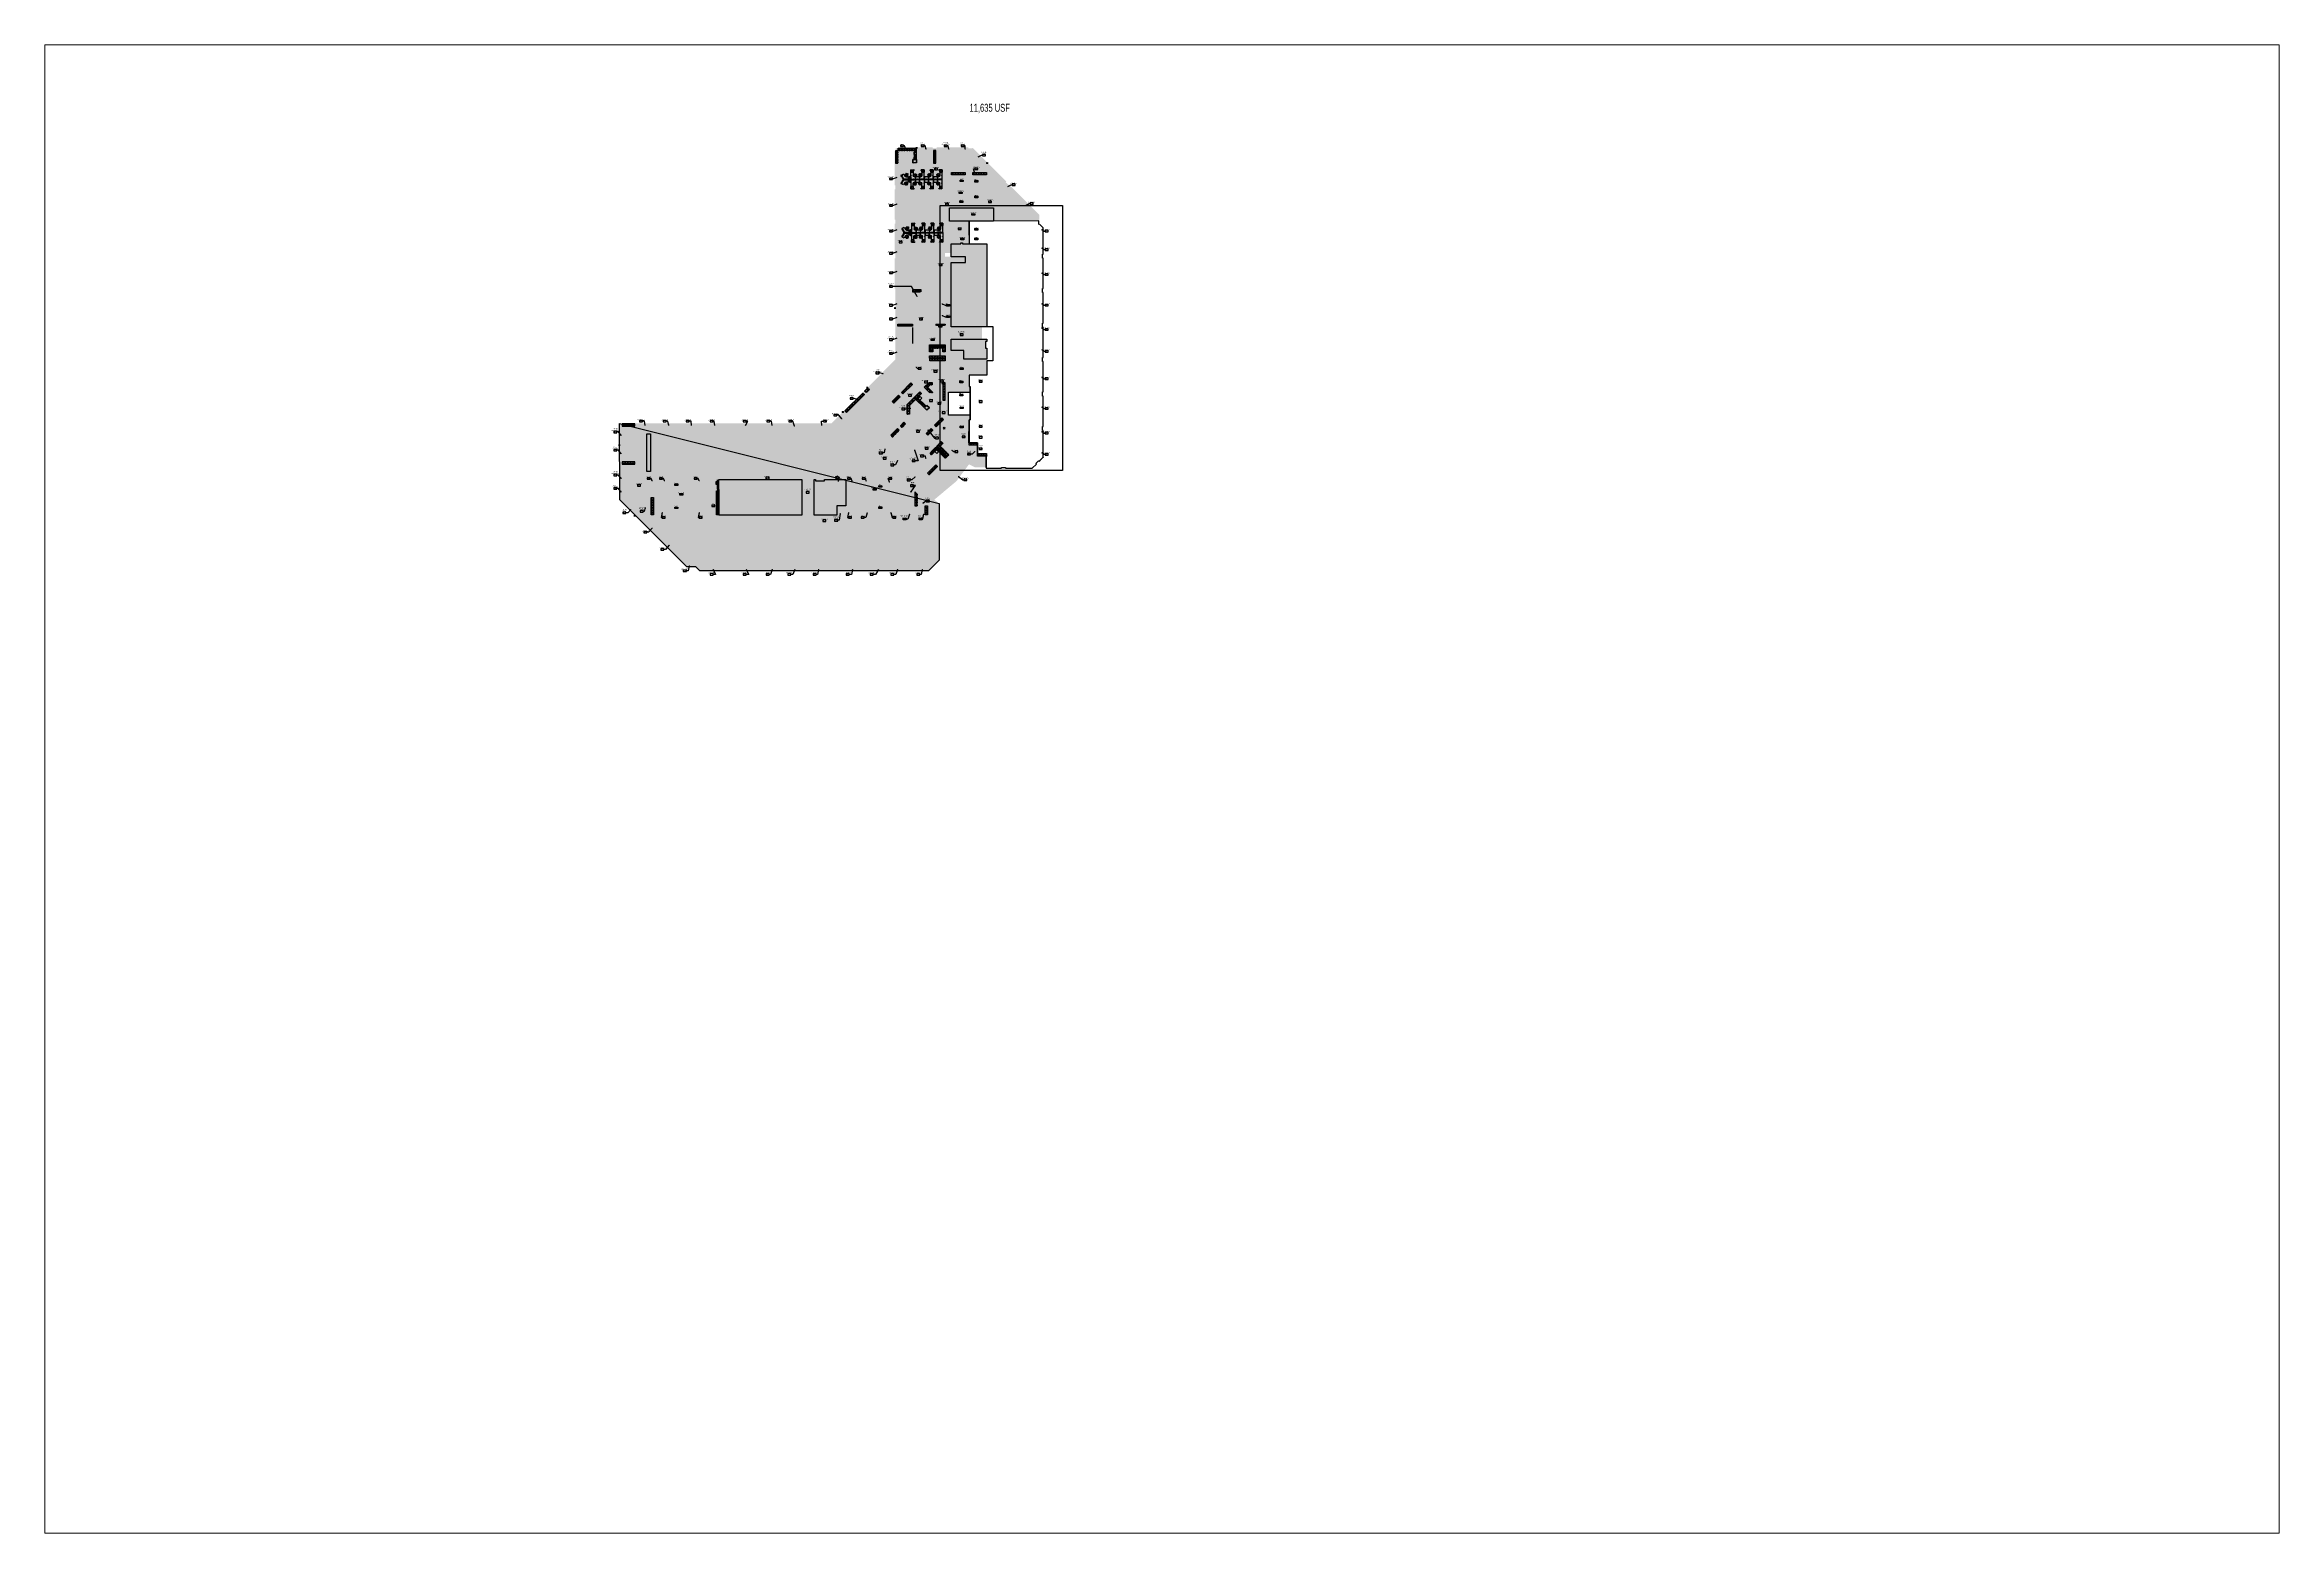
# Paper-space layout 'Layout2' of a CAD drawing. Header units: inches. Extents: x 3.6 to 32.3, y 2.4 to 21.5.
# The model-space entities are those that its viewports show. They can reach past a viewport. Long polylines and large blocks are cut down to what shows.
import ezdxf
from ezdxf.enums import TextEntityAlignment as Align

# ---------------------------------------------------------------- set-up
doc = ezdxf.new("R2010")
doc.units = ezdxf.units.IN
doc.header["$LTSCALE"] = 96
doc.header["$MEASUREMENT"] = 0
for name, pattern in [('DASHED', [0.75, 0.5, -0.25]), ('HIDDEN4', [0.09375, 0.0625, -0.03125]), ('PHANTOM4', [0.625, 0.3125, -0.0625, 0.0625, -0.0625, 0.0625, -0.0625])]:
    doc.linetypes.add(name, pattern=pattern)
for name, color, linetype in [('A-Area', 212, 'PHANTOM4'), ('A-Area-Iden', 7, 'Continuous'), ('A-Area-Iden-Name', 7, 'Continuous'), ('A-Area-Iden-Numb', 7, 'Continuous'), ('A-Bldg-Patt', 5, 'Continuous'), ('A-Flor-Case-Exst', 235, 'Continuous'), ('A-Flor-Case-Neww', 3, 'Continuous'), ('A-Flor-Eqpm', 94, 'Continuous'), ('A-Flor-Pfix-Demo', 7, 'HIDDEN4'), ('A-Flor-Strs-Neww', 43, 'Continuous'), ('A-Furn', 43, 'Continuous'), ('A-FURN-EXIST', 33, 'Continuous'), ('A-Wall-Neww', 6, 'Continuous'), ('AFUFU-2D-CH', 2, 'Continuous'), ('AFUFU-2D-SC', 6, 'Continuous'), ('AFUFU-2D-SC-TX', 6, 'Continuous'), ('AFUFU-2D-WS', 1, 'Continuous'), ('AFUFU-2D-WS-SU', 1, 'DASHED'), ('AFUFU-2D-WS-SU-TX', 1, 'Continuous'), ('AFUFU-2D-WS-TX', 1, 'Continuous'), ('AFUPA-2D-SW-64', 3, 'Continuous'), ('AFUPA-2D-SW-64-TX-T', 3, 'Continuous'), ('AFUPA-2D-SW-LN', 7, 'Continuous'), ('Area_Boundaries', 1, 'Continuous')]:
    doc.layers.add(name, color=color, linetype=linetype)
doc.layers.add('Viewport', color=14, linetype='Continuous', plot=False)
doc.styles.add('XFINE_0', font='ARIALN.TTF', dxfattribs={"width": 0.8})
doc.styles.add('XFINE_1-8', font='ARIALN.TTF', dxfattribs={"width": 0.8, "height": 10})
doc.dimstyles.new('OTJ_1-8', dxfattribs={"dimscale": 96, "dimtxt": 0.09375, "dimasz": 0.09375, "dimexe": 0.0625, "dimexo": 0.15625, "dimgap": 0.046875, "dimtad": 1, "dimdec": 1, "dimzin": 3, "dimdsep": 46, "dimlunit": 4, "dimtxsty": 'XFINE_1-8', "dimblk": 'ARCHTICK', "dimcen": 0.09, "dimdle": 0.0625, "dimclrd": 15, "dimclre": 15, "dimclrt": 7, "dimadec": 0, "dimazin": 0, "dimtfac": 0.75, "dimtdec": 1, "dimtix": 1, "dimtmove": 1, "dimatfit": 3, "dimfxl": 1, "dimfrac": 1, "dimtolj": 1, "dimtzin": 0, "dimarcsym": 0})
pattern_1 = [(270, (-2159.6815, 649.5292), (4, -4), [2, -6]), (0, (-2160.6815, 648.5292), (4, 4), [2, -6])]

# ---------------------------------------------------------------- blocks, each defined once
blk = doc.blocks.new('A$C42384E78')
at = {"layer": 'A-Flor-Eqpm'}
for points in [[(0, 0), (0, 36), (36, 36), (36, 0)], [(0, 36), (0, 34), (36, 34), (36, 36)]]:
    blk.add_lwpolyline(points, close=True, dxfattribs=at)
blk = doc.blocks.new('A$C7D282964')
at = {"layer": 'A-Flor-Eqpm', "rotation": 180}
blk.add_blockref('A$C42384E78', (18, 18), dxfattribs=at)
at = {"layer": 'A-Flor-Eqpm', "insert": (-8, 10), "char_height": 10, "width": 17.45, "attachment_point": 1, "style": 'XFINE_1-8'}
blk.add_mtext('REF', dxfattribs=at)
blk = doc.blocks.new('A$C78394056')
at = {"layer": 'A-Flor-Eqpm'}
blk.add_lwpolyline([(1, -3), (25, -3), (25, -22), (1, -22)], close=True, dxfattribs=at)
at = {"layer": 'A-Flor-Eqpm', "insert": (5, -8), "char_height": 10, "width": 17.45, "attachment_point": 1, "style": 'XFINE_1-8'}
blk.add_mtext('MW', dxfattribs=at)
blk = doc.blocks.new('A$C62865EDF (2)')
at = {"layer": 'A-Furn', "color": 0}
blk.add_lwpolyline([(36, 96), (435, 96), (435, 103), (36, 103)], close=True, dxfattribs=at)
at = {"layer": 'AFUFU-2D-CH', "color": 0}
for p, q in [((51, 144), (50, 143)), ((51, 144), (50, 143)), ((50, 144), (50, 144)), ((50, 144), (50, 143)), ((50, 143), (50, 143)), ((51, 143), (50, 143)), ((50, 143), (50, 143)), ((50, 143), (50, 143)), ((50, 143), (50, 143)), ((51, 144), (51, 144)), ((51, 143), (51, 143)), ((51, 143), (51, 143)), ((51, 143), (51, 143)), ((51, 142), (51, 143)), ((51, 143), (51, 143)), ((51, 143), (51, 143)), ((51, 142), (52, 142)), ((52, 142), (52, 142)), ((52, 142), (52, 142)), ((53, 52), (52, 53)), ((53, 52), (52, 53)), ((52, 53), (52, 53)), ((53, 53), (52, 53)), ((52, 52), (52, 53)), ((52, 53), (52, 53)), ((52, 53), (52, 53)), ((52, 52), (53, 52)), ((52, 52), (52, 52)), ((53, 54), (54, 54)), ((53, 54), (53, 53)), ((53, 53), (53, 53)), ((53, 53), (53, 53)), ((53, 53), (53, 53)), ((53, 53), (53, 53)), ((53, 53), (53, 53)), ((53, 52), (53, 52)), ((54, 158), (55, 160)), ((54, 158), (54, 158)), ((54, 158), (55, 158)), ((54, 54), (54, 54)), ((54, 54), (54, 54)), ((55, 160), (55, 160)), ((56, 160), (55, 160)), ((55, 158), (55, 158)), ((55, 158), (55, 158)), ((55, 158), (55, 158)), ((55, 158), (55, 158)), ((55, 158), (55, 158)), ((55, 158), (55, 158)), ((55, 158), (55, 158)), ((55, 158), (55, 158)), ((55, 158), (55, 157)), ((56, 157), (55, 157)), ((56, 156), (56, 154)), ((56, 155), (56, 155)), ((56, 154), (57, 154)), ((56, 154), (56, 154)), ((57, 155), (58, 155)), ((59, 39), (59, 39)), ((59, 39), (59, 39)), ((59, 39), (59, 39)), ((60, 39), (59, 39)), ((59, 38), (59, 39)), ((59, 39), (59, 39)), ((59, 39), (59, 39)), ((59, 38), (60, 37)), ((59, 38), (59, 38)), ((60, 43), (61, 43)), ((60, 43), (60, 43)), ((60, 41), (60, 43)), ((60, 42), (60, 42)), ((60, 40), (60, 39)), ((60, 39), (60, 39)), ((60, 39), (60, 39)), ((60, 39), (60, 39)), ((60, 37), (60, 37)), ((60, 37), (60, 37)), ((61, 42), (61, 42)), ((63, 135), (63, 135)), ((63, 134), (63, 135)), ((63, 134), (63, 134)), ((63, 134), (63, 134)), ((63, 134), (64, 134)), ((63, 134), (63, 134)), ((63, 134), (63, 134)), ((63, 134), (63, 134)), ((63, 134), (63, 134)), ((64, 64), (63, 63)), ((63, 63), (63, 63)), ((63, 63), (63, 63)), ((64, 134), (64, 134)), ((64, 134), (64, 134)), ((64, 134), (64, 134)), ((64, 133), (65, 134)), ((64, 133), (64, 134)), ((64, 134), (64, 134)), ((64, 134), (64, 134)), ((64, 134), (64, 134)), ((64, 133), (64, 133)), ((64, 133), (64, 133)), ((65, 65), (64, 64)), ((65, 64), (64, 64)), ((64, 64), (64, 64)), ((65, 64), (64, 64)), ((64, 64), (64, 63)), ((64, 64), (64, 64)), ((64, 64), (64, 64)), ((64, 64), (64, 64)), ((64, 64), (64, 64)), ((64, 64), (64, 64)), ((64, 64), (64, 64)), ((64, 64), (64, 64)), ((64, 39), (64, 39)), ((64, 39), (64, 39)), ((65, 65), (66, 64)), ((65, 65), (65, 65)), ((65, 65), (65, 65)), ((65, 64), (65, 64)), ((72, 143), (72, 144)), ((72, 143), (72, 143)), ((74, 143), (72, 143)), ((73, 144), (73, 144)), ((73, 143), (73, 143)), ((74, 56), (73, 57)), ((76, 57), (74, 57)), ((74, 56), (74, 55)), ((75, 148), (75, 148)), ((75, 148), (75, 148)), ((75, 143), (76, 143)), ((75, 56), (75, 56)), ((75, 55), (75, 55)), ((76, 143), (76, 143)), ((76, 143), (76, 143)), ((76, 143), (76, 143)), ((76, 143), (76, 143)), ((76, 143), (76, 143)), ((76, 143), (76, 143)), ((77, 143), (76, 143)), ((76, 143), (76, 143)), ((76, 143), (76, 143)), ((76, 143), (76, 143)), ((77, 143), (78, 144)), ((77, 143), (77, 143)), ((77, 56), (77, 56)), ((78, 56), (77, 56)), ((78, 144), (78, 144)), ((78, 144), (78, 144)), ((78, 57), (78, 57)), ((78, 57), (78, 57)), ((78, 57), (78, 57)), ((78, 57), (78, 57)), ((78, 57), (78, 56)), ((79, 57), (78, 57)), ((78, 57), (78, 57)), ((78, 57), (78, 57)), ((78, 56), (78, 56)), ((79, 57), (80, 56)), ((79, 57), (79, 57)), ((80, 56), (80, 56)), ((80, 56), (80, 56)), ((139, 144), (140, 145)), ((140, 144), (139, 144)), ((140, 144), (139, 144)), ((139, 144), (139, 144)), ((140, 143), (139, 144)), ((139, 144), (139, 144)), ((139, 144), (139, 144)), ((139, 144), (139, 144)), ((139, 144), (139, 144)), ((140, 143), (140, 144)), ((140, 143), (140, 144)), ((140, 144), (140, 144)), ((140, 144), (140, 144)), ((140, 143), (140, 143)), ((140, 143), (141, 143)), ((140, 143), (140, 143)), ((140, 143), (140, 143)), ((141, 143), (141, 143)), ((141, 143), (141, 143)), ((142, 53), (143, 54)), ((142, 53), (143, 52)), ((142, 53), (142, 53)), ((142, 53), (142, 53)), ((143, 159), (144, 161)), ((143, 159), (143, 159)), ((143, 159), (144, 159)), ((143, 55), (144, 55)), ((143, 55), (143, 54)), ((143, 53), (143, 54)), ((143, 54), (143, 54)), ((143, 53), (143, 54)), ((143, 54), (143, 54)), ((143, 54), (143, 54)), ((143, 54), (143, 54)), ((143, 54), (143, 54)), ((143, 54), (143, 54)), ((143, 54), (143, 54)), ((143, 54), (143, 54)), ((143, 53), (143, 53)), ((144, 161), (144, 161)), ((145, 161), (144, 161)), ((144, 159), (144, 159)), ((144, 159), (144, 159)), ((144, 159), (144, 159)), ((144, 158), (144, 159)), ((144, 159), (144, 159)), ((144, 159), (144, 159)), ((144, 158), (145, 158)), ((144, 55), (144, 55)), ((144, 55), (144, 55)), ((145, 158), (145, 158)), ((145, 158), (145, 158)), ((145, 158), (145, 158)), ((145, 156), (145, 156)), ((145, 156), (145, 155)), ((145, 155), (146, 155)), ((145, 155), (145, 154)), ((146, 156), (147, 156)), ((151, 66), (151, 66)), ((151, 66), (151, 66)), ((151, 66), (151, 66)), ((151, 66), (152, 66)), ((152, 135), (152, 135)), ((152, 135), (152, 135)), ((152, 135), (153, 134)), ((152, 135), (152, 135)), ((152, 135), (152, 135)), ((152, 135), (152, 135)), ((152, 135), (152, 135)), ((152, 135), (152, 135)), ((152, 135), (152, 135)), ((153, 68), (152, 67)), ((153, 67), (152, 67)), ((152, 67), (152, 66)), ((153, 67), (152, 67)), ((152, 67), (152, 67)), ((152, 67), (152, 67)), ((152, 67), (152, 67)), ((152, 67), (152, 67)), ((152, 67), (152, 67)), ((152, 67), (152, 67)), ((152, 66), (152, 66)), ((152, 66), (152, 66)), ((152, 46), (153, 46)), ((152, 46), (152, 46)), ((152, 45), (152, 45)), ((152, 44), (152, 45)), ((152, 42), (152, 42)), ((152, 42), (152, 41)), ((152, 42), (152, 42)), ((152, 42), (152, 42)), ((152, 42), (152, 42)), ((152, 41), (152, 41)), ((152, 41), (152, 41)), ((152, 41), (152, 41)), ((152, 41), (153, 40)), ((152, 41), (152, 41)), ((152, 41), (152, 41)), ((152, 41), (152, 41)), ((152, 41), (152, 41)), ((153, 135), (153, 134)), ((153, 135), (153, 134)), ((153, 135), (153, 135)), ((153, 135), (153, 135)), ((153, 134), (153, 134)), ((154, 134), (153, 134)), ((153, 134), (153, 134)), ((153, 134), (153, 134)), ((153, 134), (153, 134)), ((153, 68), (153, 67)), ((153, 68), (153, 68)), ((153, 67), (153, 67)), ((153, 45), (154, 45)), ((153, 40), (153, 40)), ((153, 40), (153, 40)), ((154, 134), (154, 135)), ((157, 42), (157, 42)), ((157, 42), (157, 42)), ((161, 144), (161, 145)), ((161, 144), (161, 143)), ((163, 144), (161, 144)), ((162, 145), (162, 145)), ((162, 144), (162, 144)), ((165, 62), (163, 61)), ((163, 61), (163, 60)), ((163, 61), (163, 61)), ((164, 148), (164, 148)), ((164, 149), (164, 149)), ((164, 61), (164, 61)), ((164, 60), (164, 60)), ((166, 144), (165, 144)), ((165, 144), (165, 144)), ((166, 144), (165, 144)), ((165, 144), (165, 144)), ((165, 144), (165, 144)), ((165, 144), (165, 144)), ((166, 144), (165, 144)), ((165, 144), (165, 144)), ((165, 144), (165, 144)), ((165, 144), (165, 144)), ((166, 143), (167, 145)), ((166, 143), (166, 144)), ((166, 143), (166, 143)), ((166, 62), (166, 62)), ((167, 62), (166, 62)), ((167, 145), (167, 145)), ((167, 145), (167, 145)), ((167, 62), (167, 63)), ((167, 62), (167, 63)), ((167, 63), (167, 63)), ((167, 62), (167, 63)), ((167, 63), (169, 62)), ((167, 63), (167, 63)), ((167, 63), (167, 63)), ((167, 63), (167, 63)), ((167, 63), (167, 63)), ((167, 62), (167, 62)), ((167, 62), (167, 62)), ((169, 62), (169, 62)), ((169, 62), (169, 62)), ((192, 136), (191, 137)), ((191, 137), (191, 137)), ((191, 137), (191, 137)), ((192, 136), (192, 136)), ((192, 136), (193, 136)), ((193, 137), (193, 137)), ((193, 137), (193, 137)), ((193, 137), (193, 137)), ((193, 137), (193, 137)), ((193, 137), (193, 137)), ((193, 137), (193, 137)), ((193, 136), (193, 137)), ((193, 137), (193, 137)), ((193, 137), (193, 137)), ((193, 136), (193, 136)), ((194, 56), (193, 54)), ((193, 54), (193, 54)), ((193, 54), (193, 54)), ((194, 56), (194, 56)), ((194, 56), (194, 56)), ((194, 56), (194, 56)), ((194, 56), (194, 55)), ((194, 55), (194, 55)), ((194, 55), (194, 55)), ((194, 55), (195, 55)), ((195, 137), (197, 138)), ((195, 55), (195, 55)), ((195, 55), (195, 55)), ((195, 55), (195, 55)), ((195, 55), (195, 55)), ((195, 55), (195, 55)), ((196, 139), (196, 139)), ((196, 138), (196, 138)), ((196, 51), (196, 51)), ((196, 51), (196, 51)), ((197, 138), (197, 139)), ((197, 138), (197, 138)), ((197, 56), (198, 56)), ((198, 55), (198, 55)), ((198, 54), (198, 54)), ((199, 55), (199, 55)), ((199, 55), (199, 56)), ((203, 157), (203, 157)), ((203, 157), (203, 157)), ((206, 159), (207, 160)), ((207, 155), (206, 154)), ((207, 132), (206, 132)), ((206, 64), (207, 65)), ((206, 65), (206, 64)), ((206, 65), (206, 65)), ((206, 65), (207, 65)), ((206, 64), (206, 64)), ((208, 159), (207, 160)), ((207, 160), (207, 160)), ((207, 157), (208, 158)), ((207, 157), (207, 157)), ((207, 157), (207, 157)), ((207, 157), (207, 157)), ((207, 157), (207, 157)), ((208, 154), (207, 153)), ((207, 132), (208, 132)), ((207, 132), (208, 132)), ((207, 132), (207, 132)), ((207, 132), (208, 132)), ((207, 132), (207, 132)), ((207, 64), (207, 65)), ((207, 65), (207, 65)), ((207, 64), (207, 65)), ((207, 65), (207, 65)), ((207, 65), (207, 65)), ((207, 64), (207, 64)), ((208, 64), (207, 64)), ((207, 64), (207, 64)), ((207, 64), (207, 64)), ((208, 159), (208, 159)), ((208, 159), (208, 158)), ((208, 158), (208, 158)), ((208, 158), (208, 158)), ((208, 158), (208, 158)), ((208, 158), (208, 158)), ((208, 158), (208, 158)), ((208, 156), (208, 154)), ((208, 155), (208, 155)), ((208, 154), (208, 153)), ((208, 133), (208, 133)), ((208, 133), (208, 133)), ((208, 133), (208, 132)), ((208, 133), (208, 133)), ((208, 133), (208, 133)), ((208, 133), (208, 133)), ((208, 133), (208, 133)), ((208, 133), (208, 133)), ((208, 133), (208, 133)), ((208, 133), (208, 133)), ((208, 132), (208, 132)), ((208, 132), (208, 132)), ((208, 132), (208, 132)), ((208, 64), (208, 64)), ((208, 64), (208, 64)), ((208, 64), (208, 64)), ((208, 64), (208, 64)), ((208, 64), (208, 64)), ((214, 43), (213, 43)), ((214, 45), (214, 45)), ((214, 45), (215, 45)), ((214, 44), (214, 44)), ((215, 43), (215, 44)), ((215, 41), (215, 41)), ((215, 41), (216, 41)), ((215, 41), (215, 41)), ((215, 41), (215, 41)), ((215, 41), (215, 41)), ((216, 40), (215, 39)), ((215, 39), (215, 39)), ((215, 39), (215, 39)), ((217, 145), (216, 145)), ((217, 145), (216, 145)), ((216, 145), (216, 144)), ((217, 145), (216, 144)), ((216, 144), (216, 144)), ((216, 40), (216, 41)), ((216, 40), (216, 40)), ((216, 40), (216, 40)), ((216, 40), (216, 40)), ((216, 40), (216, 40)), ((216, 40), (216, 40)), ((216, 40), (216, 40)), ((217, 146), (217, 147)), ((217, 146), (217, 146)), ((217, 146), (217, 146)), ((217, 146), (217, 145)), ((217, 146), (217, 146)), ((217, 146), (217, 146)), ((217, 146), (217, 146)), ((217, 146), (217, 146)), ((217, 146), (217, 146)), ((217, 146), (217, 146)), ((217, 145), (217, 145)), ((217, 145), (217, 145)), ((217, 145), (217, 145)), ((217, 145), (217, 145)), ((219, 56), (219, 56)), ((219, 56), (219, 56)), ((220, 56), (219, 56)), ((220, 56), (220, 56)), ((220, 56), (220, 56)), ((220, 56), (220, 55)), ((220, 56), (220, 56)), ((220, 56), (220, 56)), ((220, 56), (220, 56)), ((220, 55), (220, 55)), ((220, 55), (220, 55)), ((220, 55), (220, 55)), ((221, 55), (220, 54)), ((221, 55), (220, 55)), ((220, 55), (220, 55)), ((220, 55), (220, 55)), ((220, 55), (220, 55)), ((221, 55), (221, 55)), ((221, 55), (221, 55)), ((286, 136), (284, 137)), ((284, 137), (284, 137)), ((284, 137), (284, 137)), ((286, 137), (286, 137)), ((286, 137), (286, 137)), ((286, 137), (286, 137)), ((287, 137), (286, 137)), ((286, 136), (286, 137)), ((286, 136), (286, 136)), ((286, 136), (286, 136)), ((286, 136), (286, 136)), ((287, 56), (286, 54)), ((286, 54), (286, 54)), ((286, 54), (286, 54)), ((287, 137), (287, 137)), ((287, 137), (287, 137)), ((287, 137), (287, 137)), ((287, 137), (287, 137)), ((287, 56), (287, 56)), ((287, 56), (288, 56)), ((288, 56), (288, 56)), ((288, 56), (288, 55)), ((288, 55), (288, 55)), ((288, 55), (288, 55)), ((288, 55), (288, 55)), ((289, 55), (288, 55)), ((289, 139), (289, 139)), ((289, 138), (289, 138)), ((289, 137), (290, 138)), ((289, 55), (289, 55)), ((289, 55), (289, 55)), ((289, 55), (289, 55)), ((289, 55), (289, 55)), ((289, 51), (289, 51)), ((289, 51), (289, 51)), ((290, 138), (290, 139)), ((290, 138), (291, 138)), ((290, 56), (292, 56)), ((291, 55), (291, 55)), ((291, 54), (292, 54)), ((292, 55), (293, 55)), ((292, 55), (293, 56)), ((296, 157), (296, 157)), ((297, 157), (297, 157)), ((300, 65), (299, 64)), ((302, 159), (300, 160)), ((300, 160), (300, 160)), ((300, 159), (300, 160)), ((300, 155), (300, 154)), ((301, 132), (300, 132)), ((300, 64), (300, 65)), ((300, 64), (300, 65)), ((300, 65), (300, 65)), ((301, 64), (300, 65)), ((300, 65), (300, 65)), ((300, 65), (300, 65)), ((300, 65), (300, 65)), ((300, 65), (300, 65)), ((300, 64), (300, 64)), ((300, 64), (300, 64)), ((301, 158), (301, 158)), ((301, 158), (301, 158)), ((301, 158), (301, 158)), ((301, 157), (301, 158)), ((302, 158), (301, 158)), ((301, 158), (301, 158)), ((301, 157), (301, 157)), ((301, 157), (301, 157)), ((301, 157), (301, 157)), ((301, 157), (301, 157)), ((301, 156), (302, 154)), ((301, 155), (301, 155)), ((301, 154), (301, 153)), ((301, 154), (302, 153)), ((302, 133), (301, 133)), ((302, 133), (301, 133)), ((302, 133), (301, 132)), ((301, 133), (301, 133)), ((301, 132), (301, 132)), ((301, 132), (301, 132)), ((301, 132), (301, 132)), ((301, 132), (301, 132)), ((301, 132), (301, 132)), ((301, 132), (301, 132)), ((301, 132), (301, 132)), ((301, 132), (301, 132)), ((301, 64), (301, 64)), ((301, 64), (301, 64)), ((301, 64), (301, 64)), ((301, 64), (302, 64)), ((301, 64), (302, 64)), ((301, 64), (301, 64)), ((301, 64), (301, 64)), ((302, 159), (302, 159)), ((302, 159), (302, 158)), ((302, 133), (302, 133)), ((302, 133), (302, 133)), ((302, 133), (302, 133)), ((302, 133), (302, 133)), ((302, 133), (302, 133)), ((302, 133), (302, 133)), ((302, 64), (302, 64)), ((308, 45), (307, 45)), ((307, 43), (307, 43)), ((308, 45), (308, 45)), ((308, 44), (308, 44)), ((309, 43), (308, 44)), ((309, 41), (309, 41)), ((309, 40), (309, 41)), ((309, 41), (309, 41)), ((309, 41), (309, 41)), ((309, 41), (309, 41)), ((309, 41), (309, 41)), ((309, 40), (309, 40)), ((309, 40), (309, 40)), ((310, 40), (309, 39)), ((310, 40), (309, 40)), ((309, 40), (309, 40)), ((309, 39), (309, 39)), ((309, 39), (309, 39)), ((311, 146), (310, 147)), ((310, 146), (311, 146)), ((310, 146), (311, 146)), ((310, 146), (310, 146)), ((310, 146), (310, 146)), ((310, 145), (310, 145)), ((310, 145), (310, 145)), ((310, 145), (311, 145)), ((310, 145), (310, 145)), ((310, 145), (310, 144)), ((310, 145), (310, 144)), ((310, 145), (310, 145)), ((310, 145), (310, 145)), ((310, 144), (310, 144)), ((310, 40), (310, 40)), ((310, 40), (310, 40)), ((311, 146), (311, 145)), ((311, 146), (311, 146)), ((311, 146), (311, 146)), ((311, 146), (311, 146)), ((311, 146), (311, 146)), ((313, 56), (313, 56)), ((313, 56), (313, 56)), ((313, 56), (314, 55)), ((313, 56), (313, 56)), ((313, 56), (313, 56)), ((313, 56), (313, 56)), ((313, 56), (313, 56)), ((313, 56), (313, 56)), ((313, 56), (313, 56)), ((313, 55), (314, 55)), ((313, 55), (313, 55)), ((314, 55), (314, 55)), ((314, 55), (314, 55)), ((314, 55), (314, 54)), ((314, 55), (314, 55)), ((314, 55), (314, 55)), ((314, 55), (314, 55)), ((314, 55), (314, 55)), ((314, 55), (314, 55)), ((379, 136), (378, 137)), ((378, 137), (378, 137)), ((378, 137), (378, 137)), ((379, 136), (379, 136)), ((379, 136), (380, 136)), ((380, 137), (380, 137)), ((380, 137), (380, 137)), ((380, 137), (380, 137)), ((380, 137), (380, 137)), ((380, 137), (380, 137)), ((380, 137), (380, 137)), ((380, 136), (380, 137)), ((380, 137), (380, 137)), ((380, 137), (380, 137)), ((380, 136), (380, 136)), ((381, 56), (380, 54)), ((380, 54), (380, 54)), ((380, 54), (380, 54)), ((381, 56), (381, 56)), ((381, 56), (381, 56)), ((381, 56), (381, 56)), ((381, 56), (381, 55)), ((381, 55), (381, 55)), ((381, 55), (381, 55)), ((381, 55), (382, 55)), ((382, 137), (384, 138)), ((382, 55), (382, 55)), ((382, 55), (382, 55)), ((382, 55), (382, 55)), ((382, 55), (382, 55)), ((382, 55), (382, 55)), ((383, 139), (383, 139)), ((383, 138), (383, 138)), ((383, 51), (383, 51)), ((383, 51), (383, 51)), ((384, 138), (384, 139)), ((384, 138), (384, 138)), ((384, 56), (385, 56)), ((385, 55), (385, 55)), ((385, 54), (385, 54)), ((386, 55), (386, 55)), ((386, 55), (386, 56)), ((390, 157), (390, 157)), ((390, 157), (390, 157)), ((393, 159), (394, 160)), ((394, 155), (393, 154)), ((394, 132), (393, 132)), ((393, 64), (394, 65)), ((393, 65), (393, 64)), ((393, 65), (393, 65)), ((393, 65), (394, 65)), ((393, 64), (393, 64)), ((395, 159), (394, 160)), ((394, 160), (394, 160)), ((394, 157), (395, 158)), ((394, 157), (394, 157)), ((394, 157), (394, 157)), ((394, 157), (394, 157)), ((394, 157), (394, 157)), ((395, 154), (394, 153)), ((394, 132), (395, 132)), ((394, 132), (395, 132)), ((394, 132), (394, 132)), ((394, 132), (395, 132)), ((394, 132), (394, 132)), ((394, 64), (394, 65)), ((394, 65), (394, 65)), ((394, 64), (394, 65)), ((394, 65), (394, 65)), ((394, 65), (394, 65)), ((394, 64), (394, 64)), ((395, 64), (394, 64)), ((394, 64), (394, 64)), ((394, 64), (394, 64)), ((395, 159), (395, 159)), ((395, 159), (395, 158)), ((395, 158), (395, 158)), ((395, 158), (395, 158)), ((395, 158), (395, 158)), ((395, 158), (395, 158)), ((395, 158), (395, 158)), ((395, 156), (395, 154)), ((395, 155), (395, 155)), ((395, 154), (395, 153)), ((395, 133), (395, 133)), ((395, 133), (395, 133)), ((395, 133), (395, 132)), ((395, 133), (395, 133)), ((395, 133), (395, 133)), ((395, 133), (395, 133)), ((395, 133), (395, 133)), ((395, 133), (395, 133)), ((395, 133), (395, 133)), ((395, 133), (395, 133)), ((395, 132), (395, 132)), ((395, 132), (395, 132)), ((395, 132), (395, 132)), ((395, 64), (395, 64)), ((395, 64), (395, 64)), ((395, 64), (395, 64)), ((395, 64), (395, 64)), ((395, 64), (395, 64)), ((401, 43), (400, 43)), ((401, 45), (401, 45)), ((401, 45), (402, 45)), ((401, 44), (401, 44)), ((402, 43), (402, 44)), ((402, 41), (402, 41)), ((402, 41), (403, 41)), ((402, 41), (402, 41)), ((402, 41), (402, 41)), ((402, 41), (402, 41)), ((403, 40), (402, 39)), ((402, 39), (402, 39)), ((402, 39), (402, 39)), ((404, 145), (403, 145)), ((404, 145), (403, 145)), ((403, 145), (403, 144)), ((404, 145), (403, 144)), ((403, 144), (403, 144)), ((403, 40), (403, 41)), ((403, 40), (403, 40)), ((403, 40), (403, 40)), ((403, 40), (403, 40)), ((403, 40), (403, 40)), ((403, 40), (403, 40)), ((403, 40), (403, 40)), ((404, 146), (404, 147)), ((404, 146), (404, 146)), ((404, 146), (404, 146)), ((404, 146), (404, 145)), ((404, 146), (404, 146)), ((404, 146), (404, 146)), ((404, 146), (404, 146)), ((404, 146), (404, 146)), ((404, 146), (404, 146)), ((404, 146), (404, 146)), ((404, 145), (404, 145)), ((404, 145), (404, 145)), ((404, 145), (404, 145)), ((404, 145), (404, 145)), ((406, 56), (406, 56)), ((406, 56), (406, 56)), ((407, 56), (406, 56)), ((407, 56), (407, 56)), ((407, 56), (407, 56)), ((407, 56), (407, 55)), ((407, 56), (407, 56)), ((407, 56), (407, 56)), ((407, 56), (407, 56)), ((407, 55), (407, 55)), ((407, 55), (407, 55)), ((407, 55), (407, 55)), ((408, 55), (407, 54)), ((408, 55), (407, 55)), ((407, 55), (407, 55)), ((407, 55), (407, 55)), ((407, 55), (407, 55)), ((408, 55), (408, 55)), ((408, 55), (408, 55))]:
    blk.add_line(p, q, dxfattribs=at)
at = {"layer": 'AFUFU-2D-CH', "color": 0, "linetype": 'Continuous'}
for p, q in [((51, 143), (51, 143)), ((51, 143), (51, 143)), ((51, 143), (51, 143)), ((53, 53), (53, 53)), ((53, 53), (53, 53)), ((53, 53), (53, 53)), ((56, 155), (56, 155)), ((56, 155), (56, 155)), ((56, 155), (56, 155)), ((60, 42), (60, 42)), ((60, 42), (60, 42)), ((60, 42), (60, 42)), ((64, 134), (64, 134)), ((64, 134), (64, 134)), ((64, 134), (64, 134)), ((64, 64), (64, 64)), ((64, 64), (64, 64)), ((64, 64), (64, 64)), ((64, 39), (64, 39)), ((64, 39), (64, 39)), ((64, 39), (64, 39)), ((64, 39), (64, 39)), ((64, 39), (64, 39)), ((64, 39), (64, 39)), ((73, 143), (73, 143)), ((73, 143), (73, 143)), ((73, 143), (73, 143)), ((75, 148), (75, 148)), ((75, 148), (75, 148)), ((75, 148), (75, 148)), ((75, 148), (75, 148)), ((75, 148), (75, 148)), ((75, 148), (75, 148)), ((75, 56), (75, 56)), ((75, 56), (75, 56)), ((75, 56), (75, 56)), ((140, 144), (140, 144)), ((140, 144), (140, 144)), ((140, 144), (140, 144)), ((143, 54), (143, 54)), ((143, 54), (143, 54)), ((143, 54), (143, 54)), ((145, 156), (145, 156)), ((145, 156), (145, 156)), ((145, 156), (145, 156)), ((152, 67), (152, 67)), ((152, 67), (152, 67)), ((152, 67), (152, 67)), ((152, 45), (152, 45)), ((152, 45), (152, 45)), ((152, 45), (152, 45)), ((153, 135), (153, 135)), ((153, 135), (153, 135)), ((153, 135), (153, 135)), ((157, 42), (157, 42)), ((157, 42), (157, 42)), ((157, 42), (157, 42)), ((157, 42), (157, 42)), ((157, 42), (157, 42)), ((157, 42), (157, 42)), ((162, 144), (162, 144)), ((162, 144), (162, 144)), ((162, 144), (162, 144)), ((164, 148), (164, 148)), ((164, 149), (164, 149)), ((164, 149), (164, 149)), ((164, 149), (164, 149)), ((164, 148), (164, 148)), ((164, 148), (164, 148)), ((164, 61), (164, 61)), ((164, 61), (164, 61)), ((164, 61), (164, 61)), ((196, 138), (196, 138)), ((196, 138), (196, 138)), ((196, 138), (196, 138)), ((196, 51), (196, 51)), ((196, 51), (196, 51)), ((196, 51), (196, 51)), ((196, 51), (196, 51)), ((196, 51), (196, 51)), ((196, 51), (196, 51)), ((198, 55), (198, 55)), ((198, 55), (198, 55)), ((198, 55), (198, 55)), ((203, 157), (203, 157)), ((203, 157), (203, 157)), ((203, 157), (203, 157)), ((203, 157), (203, 157)), ((203, 157), (203, 157)), ((203, 157), (203, 157)), ((207, 64), (207, 64)), ((207, 64), (207, 64)), ((207, 64), (207, 64)), ((208, 155), (208, 155)), ((208, 155), (208, 155)), ((208, 155), (208, 155)), ((208, 133), (208, 133)), ((208, 133), (208, 133)), ((208, 133), (208, 133)), ((214, 44), (214, 44)), ((214, 44), (214, 44)), ((214, 44), (214, 44)), ((217, 146), (217, 146)), ((217, 146), (217, 146)), ((217, 146), (217, 146)), ((220, 55), (220, 55)), ((220, 55), (220, 55)), ((220, 55), (220, 55)), ((289, 138), (289, 138)), ((289, 138), (289, 138)), ((289, 138), (289, 138)), ((289, 51), (289, 51)), ((289, 51), (289, 51)), ((289, 51), (289, 51)), ((289, 51), (289, 51)), ((289, 51), (289, 51)), ((289, 51), (289, 51)), ((291, 55), (291, 55)), ((291, 55), (291, 55)), ((291, 55), (291, 55)), ((296, 157), (296, 157)), ((296, 157), (296, 157)), ((296, 157), (296, 157)), ((297, 157), (297, 157)), ((297, 157), (297, 157)), ((297, 157), (297, 157)), ((300, 64), (300, 64)), ((300, 64), (300, 64)), ((300, 64), (300, 64)), ((301, 155), (301, 155)), ((301, 155), (301, 155)), ((301, 155), (301, 155)), ((301, 133), (301, 133)), ((301, 133), (301, 133)), ((301, 133), (301, 133)), ((308, 44), (308, 44)), ((308, 44), (308, 44)), ((308, 44), (308, 44)), ((310, 146), (310, 146)), ((310, 146), (310, 146)), ((310, 146), (310, 146)), ((313, 55), (313, 55)), ((313, 55), (313, 55)), ((313, 55), (313, 55)), ((383, 138), (383, 138)), ((383, 138), (383, 138)), ((383, 138), (383, 138)), ((383, 51), (383, 51)), ((383, 51), (383, 51)), ((383, 51), (383, 51)), ((383, 51), (383, 51)), ((383, 51), (383, 51)), ((383, 51), (383, 51)), ((385, 55), (385, 55)), ((385, 55), (385, 55)), ((385, 55), (385, 55)), ((390, 157), (390, 157)), ((390, 157), (390, 157)), ((390, 157), (390, 157)), ((390, 157), (390, 157)), ((390, 157), (390, 157)), ((390, 157), (390, 157)), ((394, 64), (394, 64)), ((394, 64), (394, 64)), ((394, 64), (394, 64)), ((395, 155), (395, 155)), ((395, 155), (395, 155)), ((395, 155), (395, 155)), ((395, 133), (395, 133)), ((395, 133), (395, 133)), ((395, 133), (395, 133)), ((401, 44), (401, 44)), ((401, 44), (401, 44)), ((401, 44), (401, 44)), ((404, 146), (404, 146)), ((404, 146), (404, 146)), ((404, 146), (404, 146)), ((407, 55), (407, 55)), ((407, 55), (407, 55)), ((407, 55), (407, 55))]:
    blk.add_line(p, q, dxfattribs=at)
at = {"layer": 'AFUFU-2D-CH', "color": 0}
for centre, radius, start, end in [((60, 144), 12.8, 112.5535, 145.6458), ((50, 150), 1.68, 145.1694, 201.6587), ((61, 155), 13.4, 204.0957, 215.5365), ((51, 148), 0.708, 209.223, 332.3984), ((51, 145), 0.418, 103.7131, 195.9357), ((55, 145), 4.85, 190.875, 205.5267), ((74, 135), 26.4, 135.1738, 150.8289), ((56, 145), 5.24, 162.6212, 229.7126), ((52, 144), 1.2, 203.2374, 224.4043), ((51, 143), 0.417, 231.4272, 284.2262), ((65, 43), 13.4, 153.3699, 164.8108), ((54, 46), 1.68, 167.2477, 223.737), ((62, 53), 12.8, 223.2606, 256.3529), ((70, 156), 22.4, 220.8423, 249.1576), ((58, 51), 5.24, 139.1938, 206.2857), ((54, 52), 1.2, 144.5022, 165.669), ((58, 51), 4.85, 163.3798, 178.0314), ((53, 53), 0.417, 84.6802, 137.4792), ((53, 51), 0.418, 172.9707, 265.1933), ((54, 48), 0.708, 36.508, 159.6835), ((73, 43), 22.4, 119.7488, 148.064), ((75, 65), 26.4, 218.0775, 233.7326), ((58, 156), 4.68, 120.4374, 133.707), ((66, 144), 15.5, 114.6915, 133.4725), ((78, 173), 27.3, 211.561, 217.045), ((55, 159), 0.59, 122.2242, 205.4539), ((55, 155), 0.548, 15.5859, 125.5928), ((56, 160), 0.496, 24.855, 131.5947), ((135, 64), 120, 129.5276, 130.8431), ((65, 145), 13.3, 118.1044, 131.8211), ((58, 152), 2.94, 110.3114, 125.6545), ((57, 154), 1.24, 122.6746, 144.9967), ((72, 109), 48.1, 108.1349, 109.1853), ((75, 199), 49.2, 248.2279, 253.8982), ((57, 154), 0.55, 163.8446, 174.1233), ((57, 154), 0.55, 215.5254, 249.1346), ((55, 154), 0.992, 311.657, 18.2163), ((19, 134), 45.4, 31.147, 34.3645), ((52, 163), 9.32, 306.0709, 316.256), ((78, 173), 27.3, 219.1563, 219.6871), ((57, 155), 0.0616, 129.5275, 279.873), ((57, 156), 1.36, 270.2307, 327.4509), ((57, 156), 1.73, 280.7645, 339.0434), ((59, 156), 0.887, 141.4919, 164.5681), ((59, 156), 0.919, 125.5621, 144.5786), ((55, 157), 3.54, 332.9385, 346.5302), ((59, 156), 0.393, 160.1587, 220.2249), ((58, 156), 0.023, 216.7678, 315.9393), ((59, 156), 0.888, 132.6517, 161.5926), ((61, 154), 2.63, 135.5454, 163.0009), ((57, 156), 0.688, 276.7569, 318.1552), ((62, 154), 4.15, 101.3066, 136.3401), ((59, 157), 0.348, 142.008, 222.2382), ((59, 156), 0.512, 68.7679, 121.5263), ((64, 166), 10.7, 244.1788, 251.925), ((59, 156), 0.8, 60.1355, 134.4715), ((59, 156), 0.0489, 319.6079, 38.9614), ((59, 153), 2.89, 58.9352, 81.7775), ((59, 43), 0.992, 350.6901, 57.2494), ((59, 41), 0.548, 243.3136, 353.3205), ((85, 28), 27.3, 151.8614, 157.3454), ((60, 38), 0.59, 163.4525, 246.6823), ((60, 158), 0.151, 43.7089, 111.2298), ((59, 157), 1.74, 14.2074, 41.6764), ((62, 152), 4.94, 64.7955, 114.3601), ((66, 170), 14.7, 244.1698, 248.162), ((60, 157), 0.835, 320.7738, 340.4324), ((54, 134), 22.8, 63.4709, 73.0048), ((639, 1448), 1416, 245.8836, 246.0358), ((85, 1), 49.2, 115.0082, 120.6785), ((60, 43), 0.55, 119.7718, 153.381), ((60, 43), 0.55, 194.7831, 205.0618), ((62, 45), 2.94, 243.2519, 258.5951), ((124, 144), 120, 238.0633, 239.3789), ((61, 43), 1.24, 223.9097, 246.2318), ((68, 90), 48.1, 259.7211, 260.7715), ((67, 53), 13.3, 237.0853, 250.802), ((68, 54), 15.5, 235.4339, 254.2149), ((62, 41), 4.68, 235.1994, 248.4691), ((61, 146), 12.7, 52.6181, 90.2009), ((53, 132), 25.4, 63.7194, 72.3894), ((57, 138), 15.2, 36.6442, 73.358), ((61, 41), 1.73, 29.863, 88.1419), ((57, 34), 9.32, 52.6505, 62.8355), ((61, 42), 0.0616, 89.0334, 239.3789), ((61, 41), 0.688, 50.7512, 92.1495), ((61, 41), 1.36, 41.4555, 98.6757), ((20, 57), 45.4, 334.5419, 337.7594), ((61, 37), 0.496, 237.3117, 344.0514), ((64, 140), 5.24, 240.2874, 307.3793), ((66, 58), 5.24, 61.5276, 128.619), ((59, 40), 3.54, 22.3762, 35.9679), ((65, 44), 2.63, 205.9056, 233.361), ((63, 41), 0.887, 204.3383, 227.4145), ((63, 41), 0.393, 148.6815, 208.7477), ((62, 41), 0.023, 52.9671, 152.1387), ((63, 42), 0.888, 207.3139, 236.2547), ((64, 135), 0.417, 185.7738, 238.5728), ((64, 135), 1.2, 245.5957, 266.7626), ((62, 44), 2.89, 287.1289, 309.9713), ((63, 41), 0.0489, 329.9451, 49.2985), ((63, 41), 0.348, 146.6682, 226.8984), ((63, 41), 0.512, 247.3801, 300.1385), ((69, 32), 10.7, 116.9815, 124.7276), ((63, 41), 0.919, 224.3279, 243.3443), ((63, 41), 0.8, 234.4349, 308.7709), ((66, 44), 4.15, 232.5663, 267.5999), ((55, 136), 22.8, 43.8813, 66.119), ((56, 137), 19.6, 43.7774, 66.2226), ((56, 137), 19.6, 43.7774, 66.2226), ((51, 129), 27.8, 47.135, 62.9624), ((64, 139), 4.85, 264.4733, 279.125), ((65, 63), 1.2, 102.1438, 123.3107), ((66, 59), 4.85, 89.7814, 104.4331), ((64, 63), 0.417, 130.3337, 183.1326), ((58, 59), 15.2, 295.5507, 332.2644), ((27, 104), 72.5, 300.7329, 303.5265), ((53, 64), 25.4, 296.517, 305.187), ((66, 46), 4.94, 254.5463, 304.1109), ((64, 41), 0.835, 28.474, 48.1326), ((72, 29), 14.7, 120.7444, 124.7366), ((63, 40), 1.74, 327.23, 354.699), ((64, 39), 0.142, 256.7904, 327.7463), ((65, 135), 0.418, 274.0643, 6.2869), ((53, 64), 25.4, 296.517, 305.187), ((66, 63), 0.418, 2.6195, 94.8421), ((64, 52), 12.7, 278.7055, 316.2883), ((68, 136), 0.708, 137.6016, 260.777), ((51, 66), 27.8, 306.0414, 321.8688), ((103, 136), 40.4, 143.6382, 150.3084), ((48, 153), 26.4, 319.1711, 334.8262), ((72, 148), 13.4, 254.4635, 265.9043), ((69, 63), 0.708, 108.1294, 231.3049), ((51, 42), 26.4, 34.0802, 49.7353), ((57, 60), 19.6, 302.6838, 325.129), ((57, 60), 19.6, 302.6838, 325.129), ((62, 145), 12.7, 19.7991, 57.3819), ((109, 176), 49.2, 216.1018, 221.7721), ((74, 51), 13.4, 103.0021, 114.4429), ((56, 61), 22.8, 302.7877, 325.0254), ((39, 181), 40.4, 319.6916, 326.3618), ((53, 132), 25.4, 37.6106, 46.2806), ((53, 132), 25.4, 37.6106, 46.2806), ((18, 99), 72.5, 41.8265, 44.6201), ((71, 160), 0.658, 60.578, 133.1097), ((72, 142), 0.992, 91.7837, 158.343), ((71, 136), 1.68, 268.3413, 324.8306), ((71, 63), 1.68, 44.0758, 100.5652), ((115, 30), 49.2, 147.1343, 152.8046), ((70, 156), 4.28, 46.8902, 62.2976), ((68, 148), 4.94, 355.6399, 45.2045), ((70, 145), 2.89, 28.2225, 51.0648), ((71, 147), 2.63, 306.9991, 334.4546), ((74, 144), 1.36, 142.5491, 199.7693), ((73, 144), 1.73, 130.9566, 189.2355), ((72, 143), 0.55, 220.8654, 254.4746), ((62, 143), 12.8, 324.3542, 357.4465), ((104, 68), 40.4, 218.598, 225.2682), ((72, 159), 0.648, 336.2382, 44.7345), ((73, 147), 0.835, 129.5676, 149.2262), ((81, 154), 10.7, 218.075, 225.8212), ((84, 158), 14.7, 221.838, 225.8302), ((73, 146), 0.887, 305.4319, 328.5081), ((82, 141), 9.32, 153.744, 163.9291), ((-39, 186), 120, 339.1569, 340.4724), ((75, 143), 3.54, 123.4698, 137.0615), ((73, 146), 0.393, 249.7751, 309.8413), ((73, 146), 0.023, 154.0607, 253.2322), ((73, 146), 0.888, 308.4074, 337.3483), ((73, 146), 0.0489, 71.0386, 150.3921), ((74, 146), 0.348, 247.7618, 327.992), ((61, 148), 13.3, 338.1789, 351.8956), ((73, 145), 0.688, 151.8448, 193.2431), ((70, 144), 2.94, 344.3455, 359.6886), ((24, 142), 48.1, 0.8147, 1.8651), ((73, 144), 0.0616, 190.127, 340.4725), ((72, 144), 1.24, 325.0033, 347.3254), ((72, 143), 0.55, 295.8767, 306.1554), ((63, 55), 12.8, 11.4599, 44.5522), ((74, 58), 0.992, 210.5634, 277.1227), ((53, 64), 25.4, 322.6258, 331.2958), ((55, 63), 22.8, 322.3773, 331.9112), ((1232, -764), 1416, 144.79, 144.9422), ((65, 53), 12.7, 311.5245, 349.1073), ((70, 149), 4.15, 333.6599, 8.6934), ((74, 146), 1.74, 68.3236, 95.7926), ((60, 149), 15.5, 336.5275, 355.3085), ((73, 146), 0.8, 335.5285, 49.8645), ((73, 146), 0.512, 348.4737, 41.2321), ((73, 146), 0.919, 325.4214, 344.4379), ((82, 170), 27.3, 252.955, 258.439), ((74, 142), 0.548, 344.4072, 94.4141), ((74, 56), 1.24, 21.581, 43.9031), ((27, 50), 48.1, 7.0413, 8.0918), ((74, 56), 0.55, 62.751, 73.0297), ((74, 56), 0.55, 114.4318, 148.041), ((75, 55), 1.73, 179.6709, 237.9498), ((73, 52), 2.63, 34.4519, 61.9073), ((47, 13), 40.4, 42.5446, 49.2149), ((75, 148), 0.142, 357.884, 68.8399), ((66, 101), 45.4, 75.6355, 78.853), ((63, 50), 13.3, 17.0109, 30.7276), ((72, 55), 2.94, 9.2178, 24.5609), ((-29, -3), 120, 28.434, 29.7495), ((76, 55), 1.36, 169.1371, 226.3574), ((83, 59), 9.32, 204.9773, 215.1624), ((75, 55), 0.0616, 28.434, 178.7794), ((75, 55), 0.688, 175.6633, 217.0616), ((88, 31), 27.3, 118.0627, 118.5935), ((77, 57), 3.54, 231.845, 245.4366), ((76, 54), 0.393, 59.0651, 119.1313), ((75, 54), 0.023, 115.6742, 214.8458), ((75, 53), 0.888, 31.5582, 60.499), ((85, 47), 10.7, 143.0853, 150.8314), ((73, 54), 2.89, 317.8416, 340.6839), ((76, 52), 0.835, 219.6802, 239.3388), ((71, 51), 4.94, 323.7019, 13.2665), ((76, 40), 0.648, 235.1446, 303.6409), ((76, 57), 0.548, 274.4923, 24.4992), ((63, 48), 15.5, 13.598, 32.379), ((88, 31), 27.3, 110.4674, 115.9514), ((75, 53), 0.887, 40.3983, 63.4746), ((76, 54), 0.0489, 218.5143, 297.8678), ((76, 53), 0.348, 40.9145, 121.1446), ((76, 53), 0.512, 327.6743, 20.4327), ((75, 53), 0.919, 24.4685, 43.485), ((73, 50), 4.15, 0.213, 35.2466), ((76, 53), 0.8, 319.0419, 33.3779), ((88, 44), 14.7, 143.0762, 147.0684), ((74, 43), 4.28, 305.7966, 321.204), ((73, 145), 4.68, 336.293, 349.5626), ((77, 145), 0.496, 338.4053, 85.145), ((77, 144), 0.59, 264.5461, 347.7758), ((62, 97), 45.4, 290.0535, 293.2709), ((77, 53), 1.74, 273.1138, 300.5828), ((76, 40), 0.658, 319.4844, 32.0162), ((78, 52), 0.151, 302.6153, 10.1363), ((79, 56), 0.59, 21.1306, 104.3604), ((75, 54), 4.68, 19.3438, 32.6135), ((79, 55), 0.496, 283.7614, 30.5011), ((149, 145), 12.8, 112.5535, 145.6458), ((139, 151), 1.68, 145.1694, 201.6587), ((150, 156), 13.4, 204.0957, 215.5365), ((140, 149), 0.708, 209.223, 332.3984), ((145, 146), 5.24, 162.6212, 229.7126), ((140, 145), 0.418, 103.7131, 195.9357), ((144, 146), 4.85, 190.875, 205.5267), ((141, 145), 1.2, 203.2374, 224.4043), ((140, 144), 0.417, 231.4272, 284.2262), ((164, 135), 26.4, 135.1738, 150.8289), ((159, 157), 22.4, 220.8423, 249.1576), ((144, 54), 1.2, 155.5957, 176.7626), ((148, 53), 4.85, 174.4733, 189.125), ((144, 54), 0.417, 95.7738, 148.5728), ((144, 52), 0.418, 184.0643, 276.2869), ((147, 157), 4.68, 120.4374, 133.707), ((144, 160), 0.59, 122.2242, 205.4539), ((167, 174), 27.3, 211.561, 217.045), ((144, 156), 0.548, 15.5859, 125.5928), ((165, 48), 22.4, 130.8423, 159.1576), ((149, 53), 5.24, 150.2874, 217.3793), ((157, 46), 13.4, 164.4635, 175.9043), ((145, 49), 0.708, 47.6016, 170.777), ((145, 47), 1.68, 178.3413, 234.8306), ((152, 56), 12.8, 234.3542, 267.4465), ((145, 160), 0.496, 24.855, 131.5947), ((155, 145), 15.5, 114.6915, 133.4725), ((224, 65), 120, 129.5276, 130.8431), ((154, 146), 13.3, 118.1044, 131.8211), ((147, 153), 2.94, 110.3114, 125.6545), ((146, 155), 1.24, 122.6746, 144.9967), ((161, 110), 48.1, 108.1349, 109.1853), ((164, 200), 49.2, 248.2279, 253.8982), ((146, 155), 0.55, 163.8446, 174.1233), ((146, 155), 0.55, 215.5254, 249.1346), ((144, 155), 0.992, 311.657, 18.2163), ((162, 70), 26.4, 229.1711, 244.8262), ((108, 135), 45.4, 31.147, 34.3645), ((141, 163), 9.32, 306.0709, 316.256), ((146, 156), 0.0616, 129.5275, 279.873), ((146, 157), 1.36, 270.2307, 327.4509), ((146, 156), 1.73, 280.7645, 339.0434), ((167, 174), 27.3, 219.1563, 219.6871), ((148, 157), 0.887, 141.4919, 164.5681), ((144, 158), 3.54, 332.9385, 346.5302), ((148, 157), 0.393, 160.1587, 220.2249), ((147, 157), 0.023, 216.7678, 315.9393), ((148, 156), 0.888, 132.6517, 161.5926), ((147, 157), 0.688, 276.7569, 318.1552), ((151, 155), 4.15, 101.3066, 136.3401), ((148, 157), 0.348, 142.008, 222.2382), ((148, 157), 0.512, 68.7679, 121.5263), ((153, 167), 10.7, 244.1788, 251.925), ((148, 157), 0.919, 125.5621, 144.5786), ((148, 157), 0.8, 60.1355, 134.4715), ((148, 157), 0.0489, 319.6079, 38.9614), ((150, 155), 2.63, 135.5454, 163.0009), ((148, 154), 2.89, 58.9352, 81.7775), ((148, 158), 1.74, 14.2074, 41.6764), ((149, 159), 0.151, 43.7089, 111.2298), ((151, 153), 4.94, 64.7955, 114.3601), ((155, 171), 14.7, 244.1698, 248.162), ((149, 158), 0.835, 320.7738, 340.4324), ((143, 135), 22.8, 63.4709, 73.0048), ((728, 1449), 1416, 245.8836, 246.0358), ((151, 146), 12.7, 52.6181, 90.2009), ((142, 133), 25.4, 63.7194, 72.3894), ((146, 138), 15.2, 36.6442, 73.358), ((154, 62), 5.24, 72.6212, 139.7126), ((153, 141), 5.24, 240.2874, 307.3793), ((151, 45), 0.992, 1.7837, 68.343), ((151, 44), 0.548, 254.4072, 4.4141), ((153, 136), 1.2, 245.5957, 266.7626), ((153, 135), 0.417, 185.7738, 238.5728), ((153, 66), 1.2, 113.2374, 134.4043), ((154, 62), 4.85, 100.875, 115.5267), ((152, 66), 0.417, 141.4272, 194.2262), ((185, 9), 49.2, 126.1018, 131.7721), ((152, 45), 0.55, 130.8654, 164.4746), ((153, 48), 2.94, 254.3455, 269.6886), ((195, 157), 120, 249.1569, 250.4724), ((153, 46), 1.24, 235.0033, 257.3254), ((151, 93), 48.1, 270.8147, 271.8651), ((152, 45), 0.55, 205.8767, 216.1554), ((157, 57), 13.3, 248.1789, 261.8956), ((158, 58), 15.5, 246.5275, 265.3085), ((179, 35), 27.3, 162.955, 168.439), ((153, 41), 0.59, 174.5461, 257.7758), ((145, 138), 19.6, 43.7774, 66.2226), ((145, 138), 19.6, 43.7774, 66.2226), ((140, 130), 27.8, 47.135, 62.9624), ((153, 140), 4.85, 264.4733, 279.125), ((154, 67), 0.418, 13.7131, 105.9357), ((153, 44), 1.73, 40.9566, 99.2355), ((150, 36), 9.32, 63.744, 73.9291), ((153, 45), 0.0616, 100.127, 250.4725), ((153, 44), 1.36, 52.5491, 109.7693), ((155, 44), 4.68, 246.293, 259.5626), ((144, 136), 22.8, 43.8813, 66.119), ((154, 135), 0.418, 274.0643, 6.2869), ((154, 44), 0.688, 61.8448, 103.2431), ((152, 42), 3.54, 33.4698, 47.0615), ((156, 47), 2.63, 216.9991, 244.4546), ((110, 51), 45.4, 345.6355, 348.853), ((154, 40), 0.496, 248.4053, 355.145), ((154, 47), 2.89, 298.2225, 321.0648), ((155, 45), 0.887, 215.4319, 238.5081), ((155, 44), 0.393, 159.7751, 219.8413), ((155, 44), 0.023, 64.0607, 163.2322), ((155, 45), 0.888, 218.4074, 247.3483), ((155, 44), 0.0489, 341.0386, 60.3921), ((155, 44), 0.348, 157.7618, 237.992), ((155, 44), 0.512, 258.4737, 311.2321), ((155, 45), 0.919, 235.4214, 254.4379), ((155, 44), 0.8, 245.5285, 319.8645), ((157, 136), 0.708, 137.6016, 260.777), ((164, 56), 13.4, 114.0957, 125.5365), ((157, 67), 0.708, 119.223, 242.3984), ((144, 43), 26.4, 45.1738, 60.8289), ((147, 61), 15.2, 306.6442, 343.358), ((108, 99), 72.5, 311.8265, 314.6201), ((163, 36), 10.7, 128.075, 135.8212), ((167, 34), 14.7, 131.838, 135.8302), ((158, 47), 4.15, 243.6599, 278.6934), ((193, 137), 40.4, 143.6382, 150.3084), ((137, 154), 26.4, 319.1711, 334.8262), ((161, 149), 13.4, 254.4635, 265.9043), ((141, 65), 25.4, 307.6106, 316.2806), ((141, 65), 25.4, 307.6106, 316.2806), ((157, 49), 4.94, 265.6399, 315.2045), ((156, 44), 0.835, 39.5676, 59.2262), ((155, 43), 1.74, 338.3236, 5.7926), ((157, 42), 0.142, 267.884, 338.8399), ((151, 146), 12.7, 19.7991, 57.3819), ((198, 177), 49.2, 216.1018, 221.7721), ((154, 55), 12.7, 289.7991, 327.3819), ((128, 182), 40.4, 319.6916, 326.3618), ((142, 133), 25.4, 37.6106, 46.2806), ((142, 133), 25.4, 37.6106, 46.2806), ((107, 100), 72.5, 41.8265, 44.6201), ((159, 67), 1.68, 55.1694, 111.6587), ((146, 61), 19.6, 313.7774, 336.2226), ((138, 67), 27.8, 317.135, 332.9624), ((160, 160), 0.658, 60.578, 133.1097), ((160, 137), 1.68, 268.3413, 324.8306), ((153, 58), 12.8, 22.5535, 55.6458), ((146, 61), 19.6, 313.7774, 336.2226), ((159, 157), 4.28, 46.8902, 62.2976), ((157, 149), 4.94, 355.6399, 45.2045), ((160, 146), 2.89, 28.2225, 51.0648), ((160, 148), 2.63, 306.9991, 334.4546), ((162, 145), 1.73, 130.9566, 189.2355), ((161, 144), 0.55, 220.8654, 254.4746), ((161, 143), 0.992, 91.7837, 158.343), ((151, 143), 12.8, 324.3542, 357.4465), ((209, 43), 49.2, 158.2279, 163.8982), ((145, 62), 22.8, 313.8813, 336.119), ((161, 160), 0.648, 336.2382, 44.7345), ((163, 148), 0.835, 129.5676, 149.2262), ((173, 158), 14.7, 221.838, 225.8302), ((170, 155), 10.7, 218.075, 225.8212), ((50, 187), 120, 339.1569, 340.4724), ((162, 147), 0.888, 308.4074, 337.3483), ((162, 147), 0.0489, 71.0386, 150.3921), ((163, 147), 0.348, 247.7618, 327.992), ((150, 149), 13.3, 338.1789, 351.8956), ((171, 142), 9.32, 153.744, 163.9291), ((162, 145), 0.688, 151.8448, 193.2431), ((164, 143), 3.54, 123.4698, 137.0615), ((162, 147), 0.393, 249.7751, 309.8413), ((162, 146), 0.023, 154.0607, 253.2322), ((163, 145), 1.36, 142.5491, 199.7693), ((159, 145), 2.94, 344.3455, 359.6886), ((114, 143), 48.1, 0.8147, 1.8651), ((162, 145), 0.0616, 190.127, 340.4725), ((161, 144), 1.24, 325.0033, 347.3254), ((161, 144), 0.55, 295.8767, 306.1554), ((163, 62), 0.992, 221.657, 288.2163), ((159, 149), 4.15, 333.6599, 8.6934), ((164, 147), 1.74, 68.3236, 95.7926), ((162, 147), 0.8, 335.5285, 49.8645), ((149, 150), 15.5, 336.5275, 355.3085), ((162, 147), 0.887, 305.4319, 328.5081), ((162, 147), 0.512, 348.4737, 41.2321), ((162, 147), 0.919, 325.4214, 344.4379), ((171, 171), 27.3, 252.955, 258.439), ((163, 143), 0.548, 344.4072, 94.4141), ((163, 60), 1.24, 32.6746, 54.9967), ((118, 46), 48.1, 18.1349, 19.1853), ((163, 61), 0.55, 73.8446, 84.1233), ((163, 61), 0.55, 125.5254, 159.1346), ((165, 61), 1.73, 190.7645, 249.0434), ((1457, -521), 1416, 155.8836, 156.0358), ((164, 148), 0.142, 357.884, 68.8399), ((155, 102), 45.4, 75.6355, 78.853), ((154, 53), 13.3, 28.1044, 41.8211), ((161, 59), 2.94, 20.3114, 35.6545), ((73, -17), 120, 39.5276, 40.8431), ((165, 61), 1.36, 180.2307, 237.4509), ((182, 39), 27.3, 129.1563, 129.6871), ((172, 66), 9.32, 216.0709, 226.256), ((164, 60), 0.0616, 39.5275, 189.873), ((165, 60), 0.688, 186.7569, 228.1552), ((166, 63), 3.54, 242.9385, 256.5302), ((163, 57), 2.63, 45.5454, 73.0009), ((141, 65), 25.4, 333.7194, 342.3894), ((143, 64), 22.8, 333.4709, 343.0048), ((190, 78), 40.4, 229.6916, 236.3618), ((164, 62), 0.548, 285.5859, 35.5928), ((182, 39), 27.3, 121.561, 127.045), ((153, 51), 15.5, 24.6915, 43.4725), ((165, 58), 0.887, 51.4919, 74.5681), ((165, 59), 0.393, 70.1587, 130.2249), ((165, 59), 0.023, 126.7678, 225.9393), ((165, 58), 0.888, 42.6517, 71.5926), ((165, 59), 0.0489, 229.6079, 308.9614), ((166, 59), 0.348, 52.008, 132.2382), ((175, 54), 10.7, 154.1788, 161.925), ((162, 59), 2.89, 328.9352, 351.7775), ((166, 58), 0.835, 230.7738, 250.4324), ((155, 56), 12.7, 322.6181, 0.2009), ((145, 14), 40.4, 53.6382, 60.3084), ((166, 146), 0.496, 338.4053, 85.145), ((166, 145), 0.59, 264.5461, 347.7758), ((165, 59), 0.512, 338.7679, 31.5263), ((165, 58), 0.919, 35.5621, 54.5786), ((165, 58), 0.8, 330.1355, 44.4715), ((163, 55), 4.15, 11.3066, 46.3401), ((179, 51), 14.7, 154.1698, 158.162), ((161, 55), 4.94, 334.7955, 24.3601), ((162, 146), 4.68, 336.293, 349.5626), ((143, 98), 45.4, 301.147, 304.3645), ((166, 59), 1.74, 284.2074, 311.6764), ((168, 62), 0.59, 32.2242, 115.4539), ((165, 59), 4.68, 30.4374, 43.707), ((167, 58), 0.151, 313.7089, 21.2298), ((168, 45), 0.648, 246.2382, 314.7345), ((169, 61), 0.496, 294.855, 41.5947), ((169, 46), 0.658, 330.578, 43.1097), ((165, 48), 4.28, 316.8902, 332.2976), ((192, 154), 0.648, 66.2382, 134.7345), ((194, 151), 4.28, 136.8902, 152.2976), ((215, 185), 40.4, 233.6382, 240.3084), ((191, 153), 0.658, 150.578, 223.1097), ((217, 101), 45.4, 121.147, 124.3645), ((195, 140), 4.68, 210.4374, 223.707), ((191, 138), 0.496, 114.855, 221.5947), ((192, 137), 0.59, 212.2242, 295.4539), ((170, 121), 40.4, 49.6916, 56.3618), ((193, 140), 1.74, 104.2074, 131.6764), ((192, 141), 0.151, 133.7089, 201.2298), ((206, 148), 15.5, 204.6915, 223.4725), ((178, 160), 27.3, 301.561, 307.045), ((205, 143), 12.7, 142.6181, 180.2009), ((197, 144), 4.15, 191.3066, 226.3401), ((194, 55), 0.59, 84.5461, 167.7758), ((198, 53), 4.68, 156.293, 169.5626), ((193, 54), 0.496, 158.4053, 265.145), ((205, 97), 45.4, 255.6355, 258.853), ((215, 137), 22.8, 133.8813, 156.119), ((199, 144), 4.94, 154.7955, 204.3601), ((219, 135), 25.4, 153.7194, 162.3894), ((194, 141), 0.835, 50.7738, 70.4324), ((184, 145), 10.7, 334.1788, 341.925), ((181, 148), 14.7, 334.1698, 338.162), ((194, 141), 0.512, 158.7679, 211.5263), ((195, 141), 0.8, 150.1355, 224.4715), ((195, 141), 0.887, 231.4919, 254.5681), ((287, 216), 120, 219.5276, 220.8431), ((195, 140), 0.0489, 49.6079, 128.9614), ((194, 141), 0.348, 232.008, 312.2382), ((195, 141), 0.919, 215.5621, 234.5786), ((206, 146), 13.3, 208.1044, 221.8211), ((188, 29), 27.3, 72.955, 78.439), ((206, 144), 12.7, 109.7991, 147.3819), ((216, 135), 22.8, 153.4709, 163.0048), ((-1097, 720), 1416, 335.8836, 336.0358), ((198, 140), 2.89, 148.9352, 171.7775), ((197, 143), 2.63, 225.5454, 253.0009), ((188, 133), 9.32, 36.0709, 46.256), ((195, 139), 0.688, 6.7569, 48.1552), ((194, 137), 3.54, 62.9385, 76.5302), ((195, 140), 0.393, 250.1587, 310.2249), ((195, 140), 0.023, 306.7678, 45.9393), ((195, 141), 0.888, 222.6517, 251.5926), ((195, 139), 1.36, 0.2307, 57.4509), ((178, 160), 27.3, 309.1563, 309.6871), ((195, 137), 0.548, 105.5859, 215.5928), ((207, 141), 12.8, 202.5535, 235.6458), ((214, 138), 19.6, 133.7774, 156.2226), ((214, 138), 19.6, 133.7774, 156.2226), ((195, 139), 1.73, 10.7645, 69.0434), ((198, 140), 2.94, 200.3114, 215.6545), ((242, 154), 48.1, 198.1349, 199.1853), ((196, 139), 0.0616, 219.5275, 9.873), ((197, 139), 1.24, 212.6746, 234.9967), ((196, 138), 0.55, 253.8446, 264.1233), ((209, 56), 12.8, 144.3542, 177.4465), ((211, 49), 15.5, 156.5275, 175.3085), ((197, 56), 0.548, 164.4072, 274.4141), ((201, 50), 4.15, 153.6599, 188.6934), ((196, 52), 1.74, 248.3236, 275.7926), ((196, 51), 0.142, 177.884, 248.8399), ((208, 53), 12.7, 199.7991, 237.3819), ((221, 133), 27.8, 137.135, 152.9624), ((151, 156), 49.2, 338.2279, 343.8982), ((196, 138), 0.55, 305.5254, 339.1346), ((197, 137), 0.992, 41.657, 108.2163), ((210, 51), 13.3, 158.1789, 171.8956), ((310, 13), 120, 159.1569, 160.4724), ((189, 57), 9.32, 333.744, 343.9291), ((198, 52), 0.887, 125.4319, 148.5081), ((195, 56), 3.54, 303.4698, 317.0615), ((197, 53), 0.393, 69.7751, 129.8413), ((198, 52), 0.888, 128.4074, 157.3483), ((197, 53), 0.0489, 251.0386, 330.3921), ((197, 52), 0.348, 67.7618, 147.992), ((198, 52), 0.919, 145.4214, 164.4379), ((197, 52), 0.512, 168.4737, 221.2321), ((189, 44), 10.7, 38.075, 45.8212), ((198, 52), 0.8, 155.5285, 229.8645), ((187, 41), 14.7, 41.838, 45.8302), ((216, 156), 26.4, 225.1738, 240.8289), ((199, 55), 1.24, 145.0033, 167.3254), ((246, 56), 48.1, 180.8147, 181.8651), ((198, 55), 0.55, 115.8767, 126.1554), ((198, 57), 0.992, 271.7837, 338.343), ((201, 54), 2.94, 164.3455, 179.6886), ((197, 54), 1.36, 322.5491, 19.7693), ((197, 54), 1.73, 310.9566, 9.2355), ((198, 54), 0.0616, 10.127, 160.4725), ((197, 54), 0.688, 331.8448, 13.2431), ((198, 53), 0.023, 334.0607, 73.2322), ((200, 51), 2.63, 126.9991, 154.4546), ((200, 53), 2.89, 208.2225, 231.0648), ((197, 51), 0.835, 309.5676, 329.2262), ((203, 50), 4.94, 175.6399, 225.2045), ((218, 66), 25.4, 217.6106, 226.2806), ((218, 66), 25.4, 217.6106, 226.2806), ((252, 100), 72.5, 221.8265, 224.6201), ((232, 17), 40.4, 139.6916, 146.3618), ((199, 39), 0.648, 156.2382, 224.7345), ((201, 42), 4.28, 226.8902, 242.2976), ((203, 150), 4.94, 85.6399, 135.2045), ((213, 138), 15.2, 126.6442, 163.358), ((200, 62), 1.68, 88.3413, 144.8306), ((223, 45), 26.4, 139.1711, 154.8262), ((162, 23), 49.2, 36.1018, 41.7721), ((198, 55), 0.55, 40.8654, 74.4746), ((215, 63), 22.8, 223.8813, 246.119), ((199, 39), 0.658, 240.578, 313.1097), ((219, 135), 25.4, 127.6106, 136.2806), ((219, 134), 25.4, 127.6106, 136.2806), ((200, 132), 1.68, 235.1694, 291.6587), ((199, 51), 13.4, 74.4635, 85.9043), ((215, 61), 19.6, 223.7774, 246.2226), ((167, 62), 40.4, 323.6382, 330.3084), ((252, 100), 72.5, 131.8265, 134.6201), ((196, 143), 13.4, 294.0957, 305.5365), ((220, 69), 27.8, 227.135, 242.9624), ((215, 62), 19.6, 223.7774, 246.2226), ((202, 152), 4.15, 63.6599, 98.6934), ((214, 61), 15.2, 216.6442, 253.358), ((209, 53), 12.7, 232.6181, 270.2009), ((205, 156), 1.74, 158.3236, 185.7926), ((203, 157), 0.142, 87.884, 158.8399), ((202, 141), 15.5, 66.5275, 85.3085), ((204, 155), 0.835, 219.5676, 239.2262), ((197, 163), 10.7, 308.075, 315.8212), ((193, 166), 14.7, 311.838, 315.8302), ((203, 133), 0.708, 299.223, 62.3984), ((207, 59), 5.24, 60.2874, 127.3793), ((203, 63), 0.708, 317.6016, 80.777), ((205, 155), 0.512, 78.4737, 131.2321), ((204, 155), 0.8, 65.5285, 139.8645), ((203, 152), 2.63, 36.9991, 64.4546), ((206, 152), 2.89, 118.2225, 141.0648), ((175, 190), 49.2, 306.1018, 311.7721), ((205, 138), 5.24, 252.6212, 319.7126), ((206, 159), 0.496, 68.4053, 175.145), ((249, 148), 45.4, 165.6355, 168.853), ((205, 155), 0.348, 337.7618, 57.992), ((204, 155), 0.919, 55.4214, 74.4379), ((204, 155), 0.887, 35.4319, 58.5081), ((209, 164), 9.32, 243.744, 253.9291), ((165, 43), 120, 69.1569, 70.4724), ((208, 157), 3.54, 213.4698, 227.0615), ((205, 155), 0.393, 339.7751, 39.8413), ((205, 155), 0.023, 244.0607, 343.2322), ((205, 154), 0.888, 38.4074, 67.3483), ((205, 155), 0.0489, 161.0386, 240.3921), ((203, 142), 13.3, 68.1789, 81.8956), ((207, 155), 1.73, 220.9566, 279.2355), ((206, 64), 0.418, 94.0643, 186.2869), ((205, 155), 4.68, 66.293, 79.5626), ((206, 155), 0.688, 241.8448, 283.2431), ((207, 156), 1.36, 232.5491, 289.7693), ((205, 137), 4.85, 280.875, 295.5267), ((206, 133), 0.418, 193.7131, 285.9357), ((206, 59), 4.85, 84.4733, 99.125), ((208, 46), 4.94, 244.7955, 294.3601), ((181, 164), 27.3, 342.955, 348.439), ((207, 159), 0.59, 354.5461, 77.7758), ((207, 152), 2.94, 74.3455, 89.6886), ((207, 155), 0.0616, 280.127, 70.4725), ((209, 106), 48.1, 90.8147, 91.8651), ((207, 63), 1.2, 65.5957, 86.7626), ((207, 64), 0.417, 5.7738, 58.5728), ((217, 64), 22.8, 243.4709, 253.0048), ((-368, -1249), 1416, 65.8836, 66.0358), ((218, 66), 25.4, 243.7194, 252.3894), ((209, 156), 0.548, 74.4072, 184.4141), ((207, 153), 1.24, 55.0033, 77.3254), ((208, 154), 0.55, 310.8654, 344.4746), ((208, 154), 0.55, 25.8767, 36.1554), ((209, 154), 0.992, 181.7837, 248.343), ((207, 134), 1.2, 293.2374, 314.4043), ((208, 133), 0.417, 321.4272, 14.2262), ((208, 143), 12.8, 54.3542, 87.4465), ((197, 129), 26.4, 49.1711, 64.8262), ((195, 151), 22.4, 310.8423, 339.1576), ((201, 42), 22.4, 40.8423, 69.1576), ((208, 44), 4.15, 281.3066, 316.3401), ((196, -1), 49.2, 68.2279, 73.8982), ((211, 42), 0.835, 140.7738, 160.4324), ((207, 32), 10.7, 64.1788, 71.925), ((205, 28), 14.7, 64.1698, 68.162), ((212, 41), 1.74, 194.2074, 221.6764), ((212, 45), 2.89, 238.9352, 261.7775), ((205, 54), 15.5, 294.6915, 313.4725), ((212, 42), 0.8, 240.1355, 314.4715), ((211, 40), 0.151, 223.7089, 291.2298), ((214, 43), 1.73, 100.7645, 159.0434), ((136, 134), 120, 309.5276, 310.8431), ((206, 54), 13.3, 298.1044, 311.8211), ((219, 36), 9.32, 126.0709, 136.256), ((216, 41), 3.54, 152.9385, 166.5302), ((212, 42), 0.393, 340.1587, 40.2249), ((212, 43), 0.023, 36.7678, 135.9393), ((211, 43), 0.888, 312.6517, 341.5926), ((210, 44), 2.63, 315.5454, 343.0009), ((212, 42), 0.887, 321.4919, 344.5681), ((212, 42), 0.0489, 139.6079, 218.9614), ((212, 42), 0.348, 322.008, 42.2382), ((212, 42), 0.512, 248.7679, 301.5263), ((212, 42), 0.919, 305.5621, 324.5786), ((214, 42), 1.36, 90.2307, 147.4509), ((213, 43), 0.688, 96.7569, 138.1552), ((252, 64), 45.4, 211.147, 214.3645), ((214, 44), 0.55, 35.5254, 69.1346), ((213, 46), 2.94, 290.3114, 305.6545), ((214, 45), 1.24, 302.6746, 324.9967), ((199, 89), 48.1, 288.1349, 289.1853), ((214, 43), 0.0616, 309.5275, 99.873), ((193, 26), 27.3, 39.1563, 39.6871), ((193, 26), 27.3, 31.561, 37.045), ((214, 39), 0.496, 204.855, 311.5947), ((215, 150), 0.708, 227.6016, 350.777), ((211, 146), 5.24, 330.2874, 37.3793), ((196, 64), 26.4, 315.1738, 330.8289), ((216, 45), 0.992, 131.657, 198.2163), ((214, 44), 0.55, 343.8446, 354.1233), ((216, 43), 0.548, 195.5859, 305.5928), ((212, 42), 4.68, 300.4374, 313.707), ((215, 152), 1.68, 358.3413, 54.8306), ((203, 153), 13.4, 344.4635, 355.9043), ((216, 147), 0.418, 4.0643, 96.2869), ((216, 145), 0.417, 275.7738, 328.5728), ((211, 54), 12.8, 292.5535, 325.6458), ((215, 40), 0.59, 302.2242, 25.4539), ((212, 146), 4.85, 354.4733, 9.125), ((215, 146), 1.2, 335.5957, 356.7626), ((215, 53), 5.24, 342.6212, 49.7126), ((219, 55), 0.417, 51.4272, 104.2262), ((220, 51), 0.708, 29.223, 152.3984), ((219, 55), 1.2, 23.2374, 44.4043), ((215, 53), 4.85, 10.875, 25.5267), ((220, 54), 0.418, 283.7131, 15.9357), ((210, 43), 13.4, 24.0957, 35.5365), ((220, 48), 1.68, 325.1694, 21.6587), ((288, 151), 4.28, 136.8902, 152.2976), ((308, 185), 40.4, 233.6382, 240.3084), ((285, 153), 0.658, 150.578, 223.1097), ((310, 101), 45.4, 121.147, 124.3645), ((288, 140), 4.68, 210.4374, 223.707), ((285, 138), 0.496, 114.855, 221.5947), ((263, 121), 40.4, 49.6916, 56.3618), ((285, 154), 0.648, 66.2382, 134.7345), ((285, 137), 0.59, 212.2242, 295.4539), ((299, 143), 12.7, 142.6181, 180.2009), ((290, 144), 4.15, 191.3066, 226.3401), ((287, 140), 1.74, 104.2074, 131.6764), ((286, 141), 0.151, 133.7089, 201.2298), ((300, 148), 15.5, 204.6915, 223.4725), ((271, 160), 27.3, 301.561, 307.045), ((291, 53), 4.68, 156.293, 169.5626), ((287, 54), 0.496, 158.4053, 265.145), ((292, 144), 4.94, 154.7955, 204.3601), ((278, 145), 10.7, 334.1788, 341.925), ((274, 148), 14.7, 334.1698, 338.162), ((288, 141), 0.512, 158.7679, 211.5263), ((288, 141), 0.8, 150.1355, 224.4715), ((282, 29), 27.3, 72.955, 78.439), ((287, 55), 0.59, 84.5461, 167.7758), ((298, 97), 45.4, 255.6355, 258.853), ((309, 137), 22.8, 133.8813, 156.119), ((312, 135), 25.4, 153.7194, 162.3894), ((310, 135), 22.8, 153.4709, 163.0048), ((288, 141), 0.835, 50.7738, 70.4324), ((291, 140), 2.89, 148.9352, 171.7775), ((290, 143), 2.63, 225.5454, 253.0009), ((288, 141), 0.887, 231.4919, 254.5681), ((282, 133), 9.32, 36.0709, 46.256), ((380, 216), 120, 219.5276, 220.8431), ((287, 137), 3.54, 62.9385, 76.5302), ((288, 140), 0.393, 250.1587, 310.2249), ((288, 140), 0.023, 306.7678, 45.9393), ((289, 141), 0.888, 222.6517, 251.5926), ((288, 140), 0.0489, 49.6079, 128.9614), ((288, 141), 0.348, 232.008, 312.2382), ((288, 141), 0.919, 215.5621, 234.5786), ((299, 146), 13.3, 208.1044, 221.8211), ((289, 137), 0.548, 105.5859, 215.5928), ((300, 141), 12.8, 202.5535, 235.6458), ((299, 144), 12.7, 109.7991, 147.3819), ((307, 138), 19.6, 133.7774, 156.2226), ((307, 138), 19.6, 133.7774, 156.2226), ((-1004, 720), 1416, 335.8836, 336.0358), ((288, 139), 0.688, 6.7569, 48.1552), ((288, 139), 1.36, 0.2307, 57.4509), ((289, 139), 1.73, 10.7645, 69.0434), ((292, 140), 2.94, 200.3114, 215.6545), ((289, 139), 0.0616, 219.5275, 9.873), ((271, 160), 27.3, 309.1563, 309.6871), ((291, 139), 1.24, 212.6746, 234.9967), ((305, 49), 15.5, 156.5275, 175.3085), ((290, 52), 1.74, 248.3236, 275.7926), ((289, 51), 0.142, 177.884, 248.8399), ((315, 133), 27.8, 137.135, 152.9624), ((245, 156), 49.2, 338.2279, 343.8982), ((335, 154), 48.1, 198.1349, 199.1853), ((290, 138), 0.55, 253.8446, 264.1233), ((290, 138), 0.55, 305.5254, 339.1346), ((290, 137), 0.992, 41.657, 108.2163), ((303, 56), 12.8, 144.3542, 177.4465), ((304, 51), 13.3, 158.1789, 171.8956), ((290, 56), 0.548, 164.4072, 274.4141), ((403, 13), 120, 159.1569, 160.4724), ((291, 52), 0.887, 125.4319, 148.5081), ((291, 52), 0.348, 67.7618, 147.992), ((291, 52), 0.919, 145.4214, 164.4379), ((294, 50), 4.15, 153.6599, 188.6934), ((291, 52), 0.512, 168.4737, 221.2321), ((283, 44), 10.7, 38.075, 45.8212), ((291, 52), 0.8, 155.5285, 229.8645), ((302, 53), 12.7, 199.7991, 237.3819), ((310, 156), 26.4, 225.1738, 240.8289), ((293, 55), 1.24, 145.0033, 167.3254), ((294, 54), 2.94, 164.3455, 179.6886), ((290, 54), 1.36, 322.5491, 19.7693), ((282, 57), 9.32, 333.744, 343.9291), ((291, 54), 0.0616, 10.127, 160.4725), ((291, 54), 0.688, 331.8448, 13.2431), ((289, 56), 3.54, 303.4698, 317.0615), ((291, 53), 0.393, 69.7751, 129.8413), ((291, 53), 0.023, 334.0607, 73.2322), ((292, 52), 0.888, 128.4074, 157.3483), ((291, 53), 0.0489, 251.0386, 330.3921), ((294, 51), 2.63, 126.9991, 154.4546), ((294, 53), 2.89, 208.2225, 231.0648), ((291, 51), 0.835, 309.5676, 329.2262), ((296, 50), 4.94, 175.6399, 225.2045), ((311, 66), 25.4, 217.6106, 226.2806), ((280, 41), 14.7, 41.838, 45.8302), ((312, 66), 25.4, 217.6106, 226.2806), ((325, 17), 40.4, 139.6916, 146.3618), ((292, 39), 0.648, 156.2382, 224.7345), ((307, 138), 15.2, 126.6442, 163.358), ((294, 62), 1.68, 88.3413, 144.8306), ((256, 23), 49.2, 36.1018, 41.7721), ((340, 56), 48.1, 180.8147, 181.8651), ((292, 55), 0.55, 40.8654, 74.4746), ((292, 55), 0.55, 115.8767, 126.1554), ((292, 57), 0.992, 271.7837, 338.343), ((291, 54), 1.73, 310.9566, 9.2355), ((346, 100), 72.5, 221.8265, 224.6201), ((294, 42), 4.28, 226.8902, 242.2976), ((296, 150), 4.94, 85.6399, 135.2045), ((294, 132), 1.68, 235.1694, 291.6587), ((317, 45), 26.4, 139.1711, 154.8262), ((309, 63), 22.8, 223.8813, 246.119), ((261, 62), 40.4, 323.6382, 330.3084), ((293, 39), 0.658, 240.578, 313.1097), ((312, 135), 25.4, 127.6106, 136.2806), ((312, 134), 25.4, 127.6106, 136.2806), ((293, 51), 13.4, 74.4635, 85.9043), ((313, 69), 27.8, 227.135, 242.9624), ((308, 61), 19.6, 223.7774, 246.2226), ((308, 62), 19.6, 223.7774, 246.2226), ((296, 152), 4.15, 63.6599, 98.6934), ((345, 100), 72.5, 131.8265, 134.6201), ((289, 143), 13.4, 294.0957, 305.5365), ((308, 61), 15.2, 216.6442, 253.358), ((303, 53), 12.7, 232.6181, 270.2009), ((298, 156), 1.74, 158.3236, 185.7926), ((297, 157), 0.142, 87.884, 158.8399), ((297, 155), 0.835, 219.5676, 239.2262), ((287, 166), 14.7, 311.838, 315.8302), ((296, 63), 0.708, 317.6016, 80.777), ((295, 141), 15.5, 66.5275, 85.3085), ((298, 155), 0.8, 65.5285, 139.8645), ((290, 163), 10.7, 308.075, 315.8212), ((299, 152), 2.89, 118.2225, 141.0648), ((299, 138), 5.24, 252.6212, 319.7126), ((297, 133), 0.708, 299.223, 62.3984), ((300, 59), 5.24, 60.2874, 127.3793), ((343, 148), 45.4, 165.6355, 168.853), ((298, 155), 0.348, 337.7618, 57.992), ((298, 155), 0.512, 78.4737, 131.2321), ((298, 155), 0.919, 55.4214, 74.4379), ((298, 155), 0.887, 35.4319, 58.5081), ((258, 43), 120, 69.1569, 70.4724), ((298, 154), 0.888, 38.4074, 67.3483), ((298, 155), 0.0489, 161.0386, 240.3921), ((297, 152), 2.63, 36.9991, 64.4546), ((297, 142), 13.3, 68.1789, 81.8956), ((269, 190), 49.2, 306.1018, 311.7721), ((299, 159), 0.496, 68.4053, 175.145), ((303, 164), 9.32, 243.744, 253.9291), ((302, 157), 3.54, 213.4698, 227.0615), ((298, 155), 0.393, 339.7751, 39.8413), ((299, 155), 0.023, 244.0607, 343.2322), ((300, 155), 0.688, 241.8448, 283.2431), ((300, 156), 1.36, 232.5491, 289.7693), ((300, 155), 1.73, 220.9566, 279.2355), ((300, 133), 0.418, 193.7131, 285.9357), ((299, 64), 0.418, 94.0643, 186.2869), ((300, 59), 4.85, 84.4733, 99.125), ((299, 155), 4.68, 66.293, 79.5626), ((274, 164), 27.3, 342.955, 348.439), ((300, 152), 2.94, 74.3455, 89.6886), ((300, 155), 0.0616, 280.127, 70.4725), ((299, 137), 4.85, 280.875, 295.5267), ((300, 63), 1.2, 65.5957, 86.7626), ((310, 64), 22.8, 243.4709, 253.0048), ((311, 66), 25.4, 243.7194, 252.3894), ((302, 46), 4.94, 244.7955, 294.3601), ((301, 159), 0.59, 354.5461, 77.7758), ((302, 156), 0.548, 74.4072, 184.4141), ((301, 153), 1.24, 55.0033, 77.3254), ((302, 106), 48.1, 90.8147, 91.8651), ((301, 154), 0.55, 310.8654, 344.4746), ((301, 154), 0.55, 25.8767, 36.1554), ((301, 134), 1.2, 293.2374, 314.4043), ((301, 133), 0.417, 321.4272, 14.2262), ((301, 64), 0.417, 5.7738, 58.5728), ((-274, -1249), 1416, 65.8836, 66.0358), ((302, 143), 12.8, 54.3542, 87.4465), ((303, 154), 0.992, 181.7837, 248.343), ((291, 129), 26.4, 49.1711, 64.8262), ((288, 151), 22.4, 310.8423, 339.1576), ((295, 42), 22.4, 40.8423, 69.1576), ((290, -1), 49.2, 68.2279, 73.8982), ((302, 44), 4.15, 281.3066, 316.3401), ((306, 45), 2.89, 238.9352, 261.7775), ((304, 42), 0.835, 140.7738, 160.4324), ((300, 32), 10.7, 64.1788, 71.925), ((298, 28), 14.7, 64.1698, 68.162), ((306, 41), 1.74, 194.2074, 221.6764), ((304, 40), 0.151, 223.7089, 291.2298), ((303, 44), 2.63, 315.5454, 343.0009), ((298, 54), 15.5, 294.6915, 313.4725), ((305, 42), 0.512, 248.7679, 301.5263), ((305, 42), 0.8, 240.1355, 314.4715), ((307, 43), 1.73, 100.7645, 159.0434), ((230, 134), 120, 309.5276, 310.8431), ((307, 42), 1.36, 90.2307, 147.4509), ((300, 54), 13.3, 298.1044, 311.8211), ((313, 36), 9.32, 126.0709, 136.256), ((307, 43), 0.688, 96.7569, 138.1552), ((309, 41), 3.54, 152.9385, 166.5302), ((306, 42), 0.393, 340.1587, 40.2249), ((306, 43), 0.023, 36.7678, 135.9393), ((305, 43), 0.888, 312.6517, 341.5926), ((305, 42), 0.887, 321.4919, 344.5681), ((306, 42), 0.0489, 139.6079, 218.9614), ((305, 42), 0.348, 322.008, 42.2382), ((305, 42), 0.919, 305.5621, 324.5786), ((345, 64), 45.4, 211.147, 214.3645), ((306, 46), 2.94, 290.3114, 305.6545), ((292, 89), 48.1, 288.1349, 289.1853), ((307, 43), 0.0616, 309.5275, 99.873), ((286, 26), 27.3, 39.1563, 39.6871), ((309, 150), 0.708, 227.6016, 350.777), ((290, 64), 26.4, 315.1738, 330.8289), ((308, 44), 0.55, 35.5254, 69.1346), ((309, 45), 0.992, 131.657, 198.2163), ((307, 45), 1.24, 302.6746, 324.9967), ((308, 44), 0.55, 343.8446, 354.1233), ((286, 26), 27.3, 31.561, 37.045), ((306, 42), 4.68, 300.4374, 313.707), ((308, 39), 0.496, 204.855, 311.5947), ((308, 152), 1.68, 358.3413, 54.8306), ((296, 153), 13.4, 344.4635, 355.9043), ((305, 146), 5.24, 330.2874, 37.3793), ((309, 43), 0.548, 195.5859, 305.5928), ((309, 40), 0.59, 302.2242, 25.4539), ((310, 147), 0.418, 4.0643, 96.2869), ((305, 146), 4.85, 354.4733, 9.125), ((309, 146), 1.2, 335.5957, 356.7626), ((310, 145), 0.417, 275.7738, 328.5728), ((305, 54), 12.8, 292.5535, 325.6458), ((308, 53), 5.24, 342.6212, 49.7126), ((312, 55), 1.2, 23.2374, 44.4043), ((313, 55), 0.417, 51.4272, 104.2262), ((309, 53), 4.85, 10.875, 25.5267), ((313, 54), 0.418, 283.7131, 15.9357), ((313, 51), 0.708, 29.223, 152.3984), ((303, 43), 13.4, 24.0957, 35.5365), ((314, 48), 1.68, 325.1694, 21.6587), ((379, 154), 0.648, 66.2382, 134.7345), ((381, 151), 4.28, 136.8902, 152.2976), ((402, 185), 40.4, 233.6382, 240.3084), ((378, 153), 0.658, 150.578, 223.1097), ((404, 101), 45.4, 121.147, 124.3645), ((382, 140), 4.68, 210.4374, 223.707), ((378, 138), 0.496, 114.855, 221.5947), ((379, 137), 0.59, 212.2242, 295.4539), ((357, 121), 40.4, 49.6916, 56.3618), ((380, 140), 1.74, 104.2074, 131.6764), ((379, 141), 0.151, 133.7089, 201.2298), ((393, 148), 15.5, 204.6915, 223.4725), ((365, 160), 27.3, 301.561, 307.045), ((392, 143), 12.7, 142.6181, 180.2009), ((384, 144), 4.15, 191.3066, 226.3401), ((381, 55), 0.59, 84.5461, 167.7758), ((385, 53), 4.68, 156.293, 169.5626), ((380, 54), 0.496, 158.4053, 265.145), ((392, 97), 45.4, 255.6355, 258.853), ((402, 137), 22.8, 133.8813, 156.119), ((386, 144), 4.94, 154.7955, 204.3601), ((406, 135), 25.4, 153.7194, 162.3894), ((381, 141), 0.835, 50.7738, 70.4324), ((371, 145), 10.7, 334.1788, 341.925), ((368, 148), 14.7, 334.1698, 338.162), ((381, 141), 0.512, 158.7679, 211.5263), ((382, 141), 0.8, 150.1355, 224.4715), ((382, 141), 0.887, 231.4919, 254.5681), ((474, 216), 120, 219.5276, 220.8431), ((382, 140), 0.0489, 49.6079, 128.9614), ((381, 141), 0.348, 232.008, 312.2382), ((382, 141), 0.919, 215.5621, 234.5786), ((393, 146), 13.3, 208.1044, 221.8211), ((375, 29), 27.3, 72.955, 78.439), ((393, 144), 12.7, 109.7991, 147.3819), ((403, 135), 22.8, 153.4709, 163.0048), ((-910, 720), 1416, 335.8836, 336.0358), ((385, 140), 2.89, 148.9352, 171.7775), ((384, 143), 2.63, 225.5454, 253.0009), ((375, 133), 9.32, 36.0709, 46.256), ((382, 139), 0.688, 6.7569, 48.1552), ((381, 137), 3.54, 62.9385, 76.5302), ((382, 140), 0.393, 250.1587, 310.2249), ((382, 140), 0.023, 306.7678, 45.9393), ((382, 141), 0.888, 222.6517, 251.5926), ((382, 139), 1.36, 0.2307, 57.4509), ((365, 160), 27.3, 309.1563, 309.6871), ((382, 137), 0.548, 105.5859, 215.5928), ((394, 141), 12.8, 202.5535, 235.6458), ((401, 138), 19.6, 133.7774, 156.2226), ((401, 138), 19.6, 133.7774, 156.2226), ((382, 139), 1.73, 10.7645, 69.0434), ((385, 140), 2.94, 200.3114, 215.6545), ((429, 154), 48.1, 198.1349, 199.1853), ((383, 139), 0.0616, 219.5275, 9.873), ((384, 139), 1.24, 212.6746, 234.9967), ((383, 138), 0.55, 253.8446, 264.1233), ((396, 56), 12.8, 144.3542, 177.4465), ((398, 49), 15.5, 156.5275, 175.3085), ((384, 56), 0.548, 164.4072, 274.4141), ((388, 50), 4.15, 153.6599, 188.6934), ((383, 52), 1.74, 248.3236, 275.7926), ((383, 51), 0.142, 177.884, 248.8399), ((395, 53), 12.7, 199.7991, 237.3819), ((408, 133), 27.8, 137.135, 152.9624), ((338, 156), 49.2, 338.2279, 343.8982), ((383, 138), 0.55, 305.5254, 339.1346), ((384, 137), 0.992, 41.657, 108.2163), ((397, 51), 13.3, 158.1789, 171.8956), ((497, 13), 120, 159.1569, 160.4724), ((376, 57), 9.32, 333.744, 343.9291), ((385, 52), 0.887, 125.4319, 148.5081), ((382, 56), 3.54, 303.4698, 317.0615), ((384, 53), 0.393, 69.7751, 129.8413), ((385, 52), 0.888, 128.4074, 157.3483), ((384, 53), 0.0489, 251.0386, 330.3921), ((384, 52), 0.348, 67.7618, 147.992), ((385, 52), 0.919, 145.4214, 164.4379), ((384, 52), 0.512, 168.4737, 221.2321), ((376, 44), 10.7, 38.075, 45.8212), ((385, 52), 0.8, 155.5285, 229.8645), ((374, 41), 14.7, 41.838, 45.8302), ((403, 156), 26.4, 225.1738, 240.8289), ((386, 55), 1.24, 145.0033, 167.3254), ((433, 56), 48.1, 180.8147, 181.8651), ((385, 55), 0.55, 115.8767, 126.1554), ((385, 57), 0.992, 271.7837, 338.343), ((388, 54), 2.94, 164.3455, 179.6886), ((384, 54), 1.36, 322.5491, 19.7693), ((384, 54), 1.73, 310.9566, 9.2355), ((385, 54), 0.0616, 10.127, 160.4725), ((384, 54), 0.688, 331.8448, 13.2431), ((385, 53), 0.023, 334.0607, 73.2322), ((387, 51), 2.63, 126.9991, 154.4546), ((387, 53), 2.89, 208.2225, 231.0648), ((384, 51), 0.835, 309.5676, 329.2262), ((390, 50), 4.94, 175.6399, 225.2045), ((405, 66), 25.4, 217.6106, 226.2806), ((405, 66), 25.4, 217.6106, 226.2806), ((439, 100), 72.5, 221.8265, 224.6201), ((419, 17), 40.4, 139.6916, 146.3618), ((386, 39), 0.648, 156.2382, 224.7345), ((388, 42), 4.28, 226.8902, 242.2976), ((390, 150), 4.94, 85.6399, 135.2045), ((400, 138), 15.2, 126.6442, 163.358), ((387, 62), 1.68, 88.3413, 144.8306), ((410, 45), 26.4, 139.1711, 154.8262), ((349, 23), 49.2, 36.1018, 41.7721), ((385, 55), 0.55, 40.8654, 74.4746), ((402, 63), 22.8, 223.8813, 246.119), ((386, 39), 0.658, 240.578, 313.1097), ((406, 135), 25.4, 127.6106, 136.2806), ((406, 134), 25.4, 127.6106, 136.2806), ((387, 132), 1.68, 235.1694, 291.6587), ((386, 51), 13.4, 74.4635, 85.9043), ((402, 61), 19.6, 223.7774, 246.2226), ((354, 62), 40.4, 323.6382, 330.3084), ((439, 100), 72.5, 131.8265, 134.6201), ((383, 143), 13.4, 294.0957, 305.5365), ((407, 69), 27.8, 227.135, 242.9624), ((402, 62), 19.6, 223.7774, 246.2226), ((389, 152), 4.15, 63.6599, 98.6934), ((401, 61), 15.2, 216.6442, 253.358), ((396, 53), 12.7, 232.6181, 270.2009), ((392, 156), 1.74, 158.3236, 185.7926), ((390, 157), 0.142, 87.884, 158.8399), ((389, 141), 15.5, 66.5275, 85.3085), ((391, 155), 0.835, 219.5676, 239.2262), ((384, 163), 10.7, 308.075, 315.8212), ((380, 166), 14.7, 311.838, 315.8302), ((390, 133), 0.708, 299.223, 62.3984), ((394, 59), 5.24, 60.2874, 127.3793), ((390, 63), 0.708, 317.6016, 80.777), ((392, 155), 0.512, 78.4737, 131.2321), ((391, 155), 0.8, 65.5285, 139.8645), ((390, 152), 2.63, 36.9991, 64.4546), ((393, 152), 2.89, 118.2225, 141.0648), ((362, 190), 49.2, 306.1018, 311.7721), ((392, 138), 5.24, 252.6212, 319.7126), ((393, 159), 0.496, 68.4053, 175.145), ((436, 148), 45.4, 165.6355, 168.853), ((392, 155), 0.348, 337.7618, 57.992), ((391, 155), 0.919, 55.4214, 74.4379), ((391, 155), 0.887, 35.4319, 58.5081), ((396, 164), 9.32, 243.744, 253.9291), ((352, 43), 120, 69.1569, 70.4724), ((395, 157), 3.54, 213.4698, 227.0615), ((392, 155), 0.393, 339.7751, 39.8413), ((392, 155), 0.023, 244.0607, 343.2322), ((392, 154), 0.888, 38.4074, 67.3483), ((392, 155), 0.0489, 161.0386, 240.3921), ((390, 142), 13.3, 68.1789, 81.8956), ((394, 155), 1.73, 220.9566, 279.2355), ((393, 64), 0.418, 94.0643, 186.2869), ((392, 155), 4.68, 66.293, 79.5626), ((393, 155), 0.688, 241.8448, 283.2431), ((394, 156), 1.36, 232.5491, 289.7693), ((392, 137), 4.85, 280.875, 295.5267), ((393, 133), 0.418, 193.7131, 285.9357), ((393, 59), 4.85, 84.4733, 99.125), ((395, 46), 4.94, 244.7955, 294.3601), ((368, 164), 27.3, 342.955, 348.439), ((394, 159), 0.59, 354.5461, 77.7758), ((394, 152), 2.94, 74.3455, 89.6886), ((394, 155), 0.0616, 280.127, 70.4725), ((396, 106), 48.1, 90.8147, 91.8651), ((394, 63), 1.2, 65.5957, 86.7626), ((394, 64), 0.417, 5.7738, 58.5728), ((404, 64), 22.8, 243.4709, 253.0048), ((-181, -1249), 1416, 65.8836, 66.0358), ((405, 66), 25.4, 243.7194, 252.3894), ((396, 156), 0.548, 74.4072, 184.4141), ((394, 153), 1.24, 55.0033, 77.3254), ((395, 154), 0.55, 310.8654, 344.4746), ((395, 154), 0.55, 25.8767, 36.1554), ((396, 154), 0.992, 181.7837, 248.343), ((394, 134), 1.2, 293.2374, 314.4043), ((395, 133), 0.417, 321.4272, 14.2262), ((395, 143), 12.8, 54.3542, 87.4465), ((384, 129), 26.4, 49.1711, 64.8262), ((382, 151), 22.4, 310.8423, 339.1576), ((388, 42), 22.4, 40.8423, 69.1576), ((395, 44), 4.15, 281.3066, 316.3401), ((383, -1), 49.2, 68.2279, 73.8982), ((398, 42), 0.835, 140.7738, 160.4324), ((394, 32), 10.7, 64.1788, 71.925), ((392, 28), 14.7, 64.1698, 68.162), ((399, 41), 1.74, 194.2074, 221.6764), ((399, 45), 2.89, 238.9352, 261.7775), ((392, 54), 15.5, 294.6915, 313.4725), ((399, 42), 0.8, 240.1355, 314.4715), ((398, 40), 0.151, 223.7089, 291.2298), ((401, 43), 1.73, 100.7645, 159.0434), ((323, 134), 120, 309.5276, 310.8431), ((393, 54), 13.3, 298.1044, 311.8211), ((406, 36), 9.32, 126.0709, 136.256), ((403, 41), 3.54, 152.9385, 166.5302), ((399, 42), 0.393, 340.1587, 40.2249), ((399, 43), 0.023, 36.7678, 135.9393), ((398, 43), 0.888, 312.6517, 341.5926), ((397, 44), 2.63, 315.5454, 343.0009), ((399, 42), 0.887, 321.4919, 344.5681), ((399, 42), 0.0489, 139.6079, 218.9614), ((399, 42), 0.348, 322.008, 42.2382), ((399, 42), 0.512, 248.7679, 301.5263), ((399, 42), 0.919, 305.5621, 324.5786), ((401, 42), 1.36, 90.2307, 147.4509), ((400, 43), 0.688, 96.7569, 138.1552), ((439, 64), 45.4, 211.147, 214.3645), ((401, 44), 0.55, 35.5254, 69.1346), ((400, 46), 2.94, 290.3114, 305.6545), ((401, 45), 1.24, 302.6746, 324.9967), ((386, 89), 48.1, 288.1349, 289.1853), ((401, 43), 0.0616, 309.5275, 99.873), ((380, 26), 27.3, 39.1563, 39.6871), ((380, 26), 27.3, 31.561, 37.045), ((401, 39), 0.496, 204.855, 311.5947), ((402, 150), 0.708, 227.6016, 350.777), ((398, 146), 5.24, 330.2874, 37.3793), ((383, 64), 26.4, 315.1738, 330.8289), ((403, 45), 0.992, 131.657, 198.2163), ((401, 44), 0.55, 343.8446, 354.1233), ((403, 43), 0.548, 195.5859, 305.5928), ((399, 42), 4.68, 300.4374, 313.707), ((402, 152), 1.68, 358.3413, 54.8306), ((390, 153), 13.4, 344.4635, 355.9043), ((403, 147), 0.418, 4.0643, 96.2869), ((403, 145), 0.417, 275.7738, 328.5728), ((398, 54), 12.8, 292.5535, 325.6458), ((402, 40), 0.59, 302.2242, 25.4539), ((399, 146), 4.85, 354.4733, 9.125), ((402, 146), 1.2, 335.5957, 356.7626), ((402, 53), 5.24, 342.6212, 49.7126), ((406, 55), 0.417, 51.4272, 104.2262), ((407, 51), 0.708, 29.223, 152.3984), ((406, 55), 1.2, 23.2374, 44.4043), ((402, 53), 4.85, 10.875, 25.5267), ((407, 54), 0.418, 283.7131, 15.9357), ((397, 43), 13.4, 24.0957, 35.5365), ((407, 48), 1.68, 325.1694, 21.6587)]:
    blk.add_arc(centre, radius, start, end, dxfattribs=at)
at = {"layer": 'AFUFU-2D-SC', "color": 0}
for p, q in [((108, 127), (84, 127)), ((84, 127), (84, 103)), ((108, 127), (84, 127)), ((84, 127), (84, 103)), ((84, 103), (108, 103)), ((84, 103), (108, 103)), ((108, 96), (84, 96)), ((84, 96), (84, 72)), ((84, 72), (84, 96)), ((84, 96), (108, 96)), ((84, 72), (108, 72)), ((108, 72), (84, 72)), ((107, 126), (85, 126)), ((85, 126), (85, 103)), ((85, 73), (85, 96)), ((107, 73), (85, 73)), ((99, 103), (99, 127)), ((99, 96), (99, 72)), ((107, 103), (107, 126)), ((107, 96), (107, 73)), ((108, 127), (108, 136)), ((108, 103), (108, 127)), ((108, 103), (108, 127)), ((108, 72), (108, 96)), ((108, 96), (108, 72)), ((108, 72), (108, 63)), ((110, 199), (134, 199)), ((110, 175), (110, 199)), ((110, 199), (110, 175)), ((134, 199), (110, 199)), ((110, 198), (133, 198)), ((110, 190), (134, 190)), ((133, 176), (110, 176)), ((134, 175), (110, 175)), ((110, 175), (134, 175)), ((111, 24), (111, 0)), ((135, 24), (111, 24)), ((111, 24), (111, 0)), ((135, 24), (111, 24)), ((134, 23), (111, 23)), ((111, 9), (135, 9)), ((111, 1), (134, 1)), ((111, 0), (135, 0)), ((111, 0), (135, 0)), ((133, 198), (133, 176)), ((134, 199), (143, 199)), ((134, 199), (134, 175)), ((134, 175), (134, 199)), ((134, 1), (134, 23)), ((135, 0), (135, 24)), ((135, 0), (135, 24)), ((135, 0), (144, 0)), ((224, 199), (215, 199)), ((224, 199), (224, 175)), ((248, 199), (224, 199)), ((224, 199), (224, 175)), ((248, 199), (224, 199)), ((248, 190), (224, 190)), ((224, 175), (248, 175)), ((224, 175), (248, 175)), ((225, 198), (225, 176)), ((248, 198), (225, 198)), ((225, 176), (248, 176)), ((225, 24), (225, 0)), ((249, 24), (225, 24)), ((225, 24), (249, 24)), ((225, 0), (225, 24)), ((249, 9), (225, 9)), ((226, 23), (249, 23)), ((226, 1), (226, 23)), ((249, 1), (226, 1)), ((248, 175), (248, 199)), ((248, 175), (248, 199)), ((249, 0), (249, 24)), ((249, 24), (249, 0)), ((318, 199), (309, 199)), ((318, 199), (318, 175)), ((342, 199), (318, 199)), ((318, 199), (318, 175)), ((342, 199), (318, 199)), ((342, 190), (318, 190)), ((318, 175), (342, 175)), ((318, 175), (342, 175)), ((319, 198), (319, 176)), ((342, 198), (319, 198)), ((319, 176), (342, 176)), ((319, 24), (319, 0)), ((343, 24), (319, 24)), ((319, 24), (343, 24)), ((319, 0), (319, 24)), ((343, 9), (319, 9)), ((320, 23), (343, 23)), ((320, 1), (320, 23)), ((343, 1), (320, 1)), ((342, 175), (342, 199)), ((342, 175), (342, 199)), ((343, 0), (343, 24)), ((343, 24), (343, 0)), ((411, 199), (402, 199)), ((411, 199), (411, 175)), ((435, 199), (411, 199)), ((411, 199), (411, 175)), ((435, 199), (411, 199)), ((435, 190), (411, 190)), ((411, 175), (435, 175)), ((411, 175), (435, 175)), ((412, 198), (412, 176)), ((435, 198), (412, 198)), ((412, 176), (435, 176)), ((412, 24), (436, 24)), ((412, 0), (412, 24)), ((412, 24), (412, 0)), ((436, 24), (412, 24)), ((436, 9), (412, 9)), ((413, 23), (436, 23)), ((413, 1), (413, 23)), ((436, 1), (413, 1)), ((435, 175), (435, 199)), ((435, 175), (435, 199)), ((436, 24), (436, 0)), ((436, 0), (436, 24)), ((225, 0), (216, 0)), ((225, 0), (249, 0)), ((249, 0), (225, 0)), ((319, 0), (310, 0)), ((319, 0), (343, 0)), ((343, 0), (319, 0)), ((412, 0), (403, 0)), ((436, 0), (412, 0)), ((412, 0), (436, 0))]:
    blk.add_line(p, q, dxfattribs=at)
for centre, radius, start, end in [((72, 115), 17, 315, 45), ((72, 84), 17, 315, 45), ((108, 127), 9, 90, 180), ((108, 72), 9, 180, 270), ((120, 115), 17, 135, 225), ((120, 84), 17, 135, 225), ((122, 211), 17, 225, 315), ((122, 163), 17, 45, 135), ((123, 36), 17, 225, 315), ((123, -12), 17, 45, 135), ((134, 199), 9, 270, 0), ((135, 0), 9, 0, 90), ((224, 199), 9, 180, 270), ((225, 0), 9, 90, 180), ((236, 211), 17, 225, 315), ((236, 163), 17, 45, 135), ((237, 36), 17, 225, 315), ((237, -12), 17, 45, 135), ((318, 199), 9, 180, 270), ((319, 0), 9, 90, 180), ((330, 211), 17, 225, 315), ((330, 163), 17, 45, 135), ((331, 36), 17, 225, 315), ((331, -12), 17, 45, 135), ((411, 199), 9, 180, 270), ((412, 0), 9, 90, 180), ((423, 211), 17, 225, 315), ((423, 163), 17, 45, 135), ((424, 36), 17, 225, 315), ((424, -12), 17, 45, 135)]:
    blk.add_arc(centre, radius, start, end, dxfattribs=at)
at = {"layer": 'AFUFU-2D-WS', "color": 0}
for p, q in [((32, 157), (11, 145)), ((11, 145), (34, 105)), ((34, 95), (11, 54)), ((11, 54), (32, 42)), ((46, 133), (32, 157)), ((32, 42), (46, 66)), ((37, 103), (84, 103)), ((84, 96), (37, 96)), ((84, 127), (56, 127)), ((56, 72), (84, 72)), ((84, 103), (84, 127)), ((84, 72), (84, 96)), ((110, 175), (134, 175)), ((110, 103), (110, 175)), ((110, 140), (110, 141)), ((112, 141), (110, 141)), ((110, 137), (110, 138)), ((110, 137), (112, 137)), ((110, 103), (158, 103)), ((111, 96), (111, 24)), ((111, 96), (159, 96)), ((111, 61), (111, 62)), ((113, 62), (111, 62)), ((111, 58), (111, 59)), ((111, 58), (113, 58)), ((111, 24), (135, 24)), ((112, 138), (112, 140)), ((113, 59), (113, 61)), ((136, 105), (133, 105)), ((133, 104), (133, 103)), ((133, 103), (133, 103)), ((134, 175), (134, 139)), ((134, 96), (134, 95)), ((134, 96), (134, 96)), ((134, 94), (137, 94)), ((135, 24), (135, 60)), ((136, 103), (136, 104)), ((136, 103), (136, 103)), ((137, 95), (137, 96)), ((137, 96), (137, 96)), ((158, 127), (146, 127)), ((159, 72), (147, 72)), ((158, 103), (158, 127)), ((158, 103), (158, 127)), ((158, 127), (200, 127)), ((200, 103), (158, 103)), ((159, 72), (159, 96)), ((159, 96), (201, 96)), ((159, 96), (159, 72)), ((201, 72), (159, 72)), ((181, 105), (178, 105)), ((178, 104), (178, 103)), ((178, 103), (178, 103)), ((179, 96), (179, 96)), ((179, 96), (179, 95)), ((179, 94), (182, 94)), ((181, 103), (181, 104)), ((181, 103), (181, 103)), ((182, 96), (182, 96)), ((182, 95), (182, 96)), ((200, 103), (200, 127)), ((200, 127), (212, 127)), ((200, 127), (200, 103)), ((248, 103), (200, 103)), ((201, 96), (201, 72)), ((201, 96), (201, 72)), ((249, 96), (201, 96)), ((201, 72), (213, 72)), ((226, 105), (223, 105)), ((223, 104), (223, 103)), ((223, 103), (223, 103)), ((224, 175), (224, 139)), ((248, 175), (224, 175)), ((224, 96), (224, 96)), ((224, 96), (224, 95)), ((224, 94), (227, 94)), ((225, 24), (225, 60)), ((249, 24), (225, 24)), ((226, 103), (226, 104)), ((226, 103), (226, 103)), ((227, 96), (227, 96)), ((227, 95), (227, 96)), ((248, 141), (247, 141)), ((247, 140), (247, 138)), ((247, 137), (248, 137)), ((248, 103), (248, 175)), ((248, 141), (248, 140)), ((248, 138), (248, 137)), ((249, 62), (248, 62)), ((248, 61), (248, 59)), ((248, 58), (249, 58)), ((249, 96), (249, 24)), ((249, 62), (249, 61)), ((249, 59), (249, 58)), ((252, 103), (252, 127)), ((252, 127), (294, 127)), ((294, 103), (252, 103)), ((253, 72), (253, 96)), ((253, 96), (295, 96)), ((295, 72), (253, 72)), ((271, 104), (271, 103)), ((272, 103), (271, 103)), ((274, 105), (272, 105)), ((272, 96), (272, 96)), ((272, 96), (272, 95)), ((272, 94), (275, 94)), ((275, 103), (274, 103)), ((275, 103), (275, 104)), ((275, 96), (275, 96)), ((275, 95), (275, 96)), ((294, 103), (294, 127)), ((294, 127), (306, 127)), ((294, 127), (294, 103)), ((342, 103), (294, 103)), ((295, 96), (295, 72)), ((343, 96), (295, 96)), ((295, 96), (295, 72)), ((295, 72), (307, 72)), ((316, 104), (316, 103)), ((317, 103), (316, 103)), ((319, 105), (317, 105)), ((317, 96), (317, 96)), ((317, 96), (317, 95)), ((317, 94), (320, 94)), ((318, 175), (318, 139)), ((342, 175), (318, 175)), ((320, 103), (319, 103)), ((319, 24), (319, 60)), ((343, 24), (319, 24)), ((320, 103), (320, 104)), ((320, 96), (320, 96)), ((320, 95), (320, 96)), ((340, 140), (340, 138)), ((342, 141), (341, 141)), ((341, 137), (342, 137)), ((343, 62), (341, 62)), ((341, 61), (341, 59)), ((341, 58), (343, 58)), ((342, 103), (342, 175)), ((342, 141), (342, 140)), ((342, 138), (342, 137)), ((343, 96), (343, 24)), ((343, 62), (343, 61)), ((343, 59), (343, 58)), ((345, 103), (345, 127)), ((345, 127), (387, 127)), ((387, 103), (345, 103)), ((346, 72), (346, 96)), ((346, 96), (388, 96)), ((388, 72), (346, 72)), ((368, 105), (365, 105)), ((365, 104), (365, 103)), ((365, 103), (365, 103)), ((366, 96), (366, 96)), ((366, 96), (366, 95)), ((366, 94), (369, 94)), ((368, 103), (368, 104)), ((368, 103), (368, 103)), ((369, 96), (369, 96)), ((369, 95), (369, 96)), ((387, 127), (387, 103)), ((387, 103), (387, 127)), ((387, 127), (399, 127)), ((435, 103), (387, 103)), ((388, 96), (388, 72)), ((436, 96), (388, 96)), ((388, 96), (388, 72)), ((388, 72), (400, 72)), ((413, 105), (410, 105)), ((410, 104), (410, 103)), ((410, 103), (410, 103)), ((411, 175), (411, 139)), ((435, 175), (411, 175)), ((411, 96), (411, 96)), ((411, 96), (411, 95)), ((411, 94), (414, 94)), ((412, 24), (412, 60)), ((436, 24), (412, 24)), ((413, 103), (413, 104)), ((413, 103), (413, 103)), ((414, 96), (414, 96)), ((414, 95), (414, 96)), ((435, 141), (434, 141)), ((434, 140), (434, 138)), ((434, 137), (435, 137)), ((435, 103), (435, 175)), ((435, 141), (435, 140)), ((435, 138), (435, 137)), ((436, 62), (435, 62)), ((435, 61), (435, 59)), ((435, 58), (436, 58)), ((436, 96), (436, 24)), ((436, 62), (436, 61)), ((436, 59), (436, 58))]:
    blk.add_line(p, q, dxfattribs=at)
for centre, radius, start, end in [((56, 139), 12, 210, 270), ((56, 60), 12, 89.7332, 149.7332), ((110, 139), 1.38, 270, 90), ((111, 60), 1.38, 270, 90), ((112, 140), 0.25, 0, 90), ((112, 138), 0.25, 270, 0), ((113, 61), 0.25, 0, 90), ((113, 59), 0.25, 270, 0), ((133, 104), 0.25, 90, 180), ((134, 103), 1.38, 0, 180), ((146, 139), 12, 180, 270), ((135, 96), 1.38, 180, 0), ((134, 95), 0.25, 180, 270), ((147, 60), 12, 90, 180), ((136, 104), 0.25, 0, 90), ((137, 95), 0.25, 270, 0), ((178, 104), 0.25, 90, 180), ((179, 103), 1.38, 0, 180), ((180, 96), 1.38, 180, 0), ((179, 95), 0.25, 180, 270), ((181, 104), 0.25, 0, 90), ((182, 95), 0.25, 270, 0), ((212, 139), 12, 270, 0), ((213, 60), 12, 0, 90), ((223, 104), 0.25, 90, 180), ((224, 103), 1.38, 0, 180), ((225, 96), 1.38, 180, 0), ((224, 95), 0.25, 180, 270), ((226, 104), 0.25, 0, 90), ((227, 95), 0.25, 270, 0), ((247, 140), 0.25, 90, 180), ((248, 139), 1.38, 90, 270), ((247, 138), 0.25, 180, 270), ((248, 61), 0.25, 90, 180), ((249, 60), 1.38, 90, 270), ((248, 59), 0.25, 180, 270), ((272, 104), 0.25, 90, 180), ((273, 103), 1.38, 0, 180), ((274, 96), 1.38, 180, 0), ((272, 95), 0.25, 180, 270), ((274, 104), 0.25, 0, 90), ((275, 95), 0.25, 270, 0), ((306, 139), 12, 270, 0), ((307, 60), 12, 0, 90), ((317, 104), 0.25, 90, 180), ((318, 103), 1.38, 0, 180), ((319, 96), 1.38, 180, 0), ((317, 95), 0.25, 180, 270), ((319, 104), 0.25, 0, 90), ((320, 95), 0.25, 270, 0), ((341, 140), 0.25, 90, 180), ((341, 138), 0.25, 180, 270), ((342, 139), 1.38, 90, 270), ((341, 61), 0.25, 90, 180), ((343, 60), 1.38, 90, 270), ((341, 59), 0.25, 180, 270), ((365, 104), 0.25, 90, 180), ((366, 103), 1.38, 0, 180), ((367, 96), 1.38, 180, 0), ((366, 95), 0.25, 180, 270), ((368, 104), 0.25, 0, 90), ((369, 95), 0.25, 270, 0), ((399, 139), 12, 270, 0), ((400, 60), 12, 0, 90), ((410, 104), 0.25, 90, 180), ((411, 103), 1.38, 0, 180), ((412, 96), 1.38, 180, 0), ((411, 95), 0.25, 180, 270), ((413, 104), 0.25, 0, 90), ((414, 95), 0.25, 270, 0), ((434, 140), 0.25, 90, 180), ((435, 139), 1.38, 90, 270), ((434, 138), 0.25, 180, 270), ((435, 61), 0.25, 90, 180), ((436, 60), 1.38, 90, 270), ((435, 59), 0.25, 180, 270)]:
    blk.add_arc(centre, radius, start, end, dxfattribs=at)
at = {"layer": 'AFUFU-2D-WS-SU', "color": 0}
for p, q in [((14, 138), (15, 138)), ((16, 134, 6), (14, 138, 6)), ((14, 138, 6), (14, 138, 6)), ((16, 65, 6), (14, 62, 6)), ((14, 62), (15, 62)), ((14, 62, 6), (14, 62, 6)), ((15, 138), (17, 138)), ((15, 138), (17, 135)), ((15, 62), (17, 64)), ((15, 62), (17, 62)), ((16, 140), (18, 141)), ((17, 138), (16, 140)), ((16, 134), (17, 135)), ((16, 134, 6), (16, 134, 6)), ((16, 65), (17, 64)), ((16, 65, 6), (16, 65, 6)), ((17, 61), (16, 60)), ((16, 60), (18, 59)), ((17, 138), (17, 138)), ((17, 135), (18, 137)), ((17, 64), (18, 63)), ((17, 61), (17, 62)), ((18, 141), (20, 136)), ((18, 137), (19, 136)), ((18, 137), (18, 137)), ((18, 63), (19, 64)), ((18, 59), (20, 63)), ((18, 63), (18, 63)), ((19, 136), (20, 136)), ((19, 64), (20, 63))]:
    blk.add_line(p, q, dxfattribs=at)
at = {"layer": 'AFUPA-2D-SW-64', "color": 0}
for p, q in [((6, 142), (10, 144)), ((30, 100), (6, 142)), ((6, 57), (30, 99)), ((10, 55), (6, 57)), ((34, 103), (10, 144)), ((10, 55), (34, 96)), ((34, 103), (30, 100)), ((30, 99), (34, 96))]:
    blk.add_line(p, q, dxfattribs=at)
at = {"layer": 'AFUPA-2D-SW-LN', "color": 0}
for p, q in [((6, 140), (5, 141)), ((5, 58), (6, 60)), ((7, 137), (6, 139)), ((6, 60), (7, 62)), ((9, 134), (8, 136)), ((8, 63), (9, 65)), ((10, 132), (9, 133)), ((9, 66), (10, 68)), ((10, 68), (9, 66)), ((12, 143), (11, 145)), ((12, 129), (11, 131)), ((11, 68), (12, 70)), ((11, 54), (12, 56)), ((13, 141), (12, 142)), ((12, 57), (13, 59)), ((13, 59), (12, 57)), ((14, 126), (13, 128)), ((13, 71), (14, 73)), ((15, 138), (14, 140)), ((15, 124), (14, 125)), ((14, 74), (15, 75)), ((15, 62), (14, 60)), ((14, 60), (15, 61)), ((17, 135), (16, 137)), ((17, 121), (16, 123)), ((16, 76), (17, 78)), ((16, 62), (17, 64)), ((17, 64), (16, 63)), ((18, 133), (17, 134)), ((18, 118), (17, 120)), ((17, 79), (18, 81)), ((17, 65), (18, 67)), ((18, 67), (17, 65)), ((20, 130), (19, 132)), ((20, 116), (19, 118)), ((19, 82), (20, 83)), ((19, 68), (20, 69)), ((21, 127), (20, 129)), ((21, 113), (20, 115)), ((20, 84), (21, 86)), ((20, 70), (21, 72)), ((23, 125), (22, 126)), ((23, 110), (22, 112)), ((22, 87), (23, 89)), ((22, 73), (23, 75)), ((24, 122), (23, 124)), ((24, 108), (23, 110)), ((23, 90), (24, 91)), ((23, 76), (24, 77)), ((26, 119), (25, 121)), ((26, 105), (25, 107)), ((25, 92), (26, 94)), ((25, 78), (26, 80)), ((27, 117), (26, 118)), ((27, 102), (26, 104)), ((26, 95), (27, 97)), ((26, 81), (27, 83)), ((29, 114), (28, 116)), ((29, 100), (28, 102)), ((28, 98), (29, 99)), ((28, 84), (29, 85)), ((30, 111), (29, 113)), ((29, 86), (30, 88)), ((32, 109), (31, 110)), ((31, 89), (32, 91)), ((33, 106), (32, 108)), ((32, 91), (33, 93)), ((35, 103), (34, 105)), ((34, 94), (35, 96))]:
    blk.add_line(p, q, dxfattribs=at)
at = {"layer": 'AFUFU-2D-SC-TX', "color": 0, "flags": 1}
for tag, p, rotation in [('CAPPN', (108, 103), 180), ('CAPMG', (108, 103), 180), ('CAPMC', (108, 103), 180), ('CAPQT', (108, 103), 180), ('CAPDH', (108, 103), 180), ('CAPGC', (108, 103), 180), ('CAPPN', (110, 175), 90), ('CAPMG', (110, 175), 90), ('CAPMC', (110, 175), 90), ('CAPQT', (110, 175), 90), ('CAPDH', (110, 175), 90), ('CAPGC', (110, 175), 90), ('CAPPN', (111, 0), 90), ('CAPMG', (111, 0), 90), ('CAPMC', (111, 0), 90), ('CAPQT', (111, 0), 90), ('CAPDH', (111, 0), 90), ('CAPGC', (111, 0), 90), ('CAPPN', (134, 175), 180), ('CAPMG', (134, 175), 180), ('CAPMC', (134, 175), 180), ('CAPQT', (134, 175), 180), ('CAPDH', (134, 175), 180), ('CAPGC', (134, 175), 180), ('CAPPN', (248, 199), 270), ('CAPMG', (248, 199), 270), ('CAPMC', (248, 199), 270), ('CAPQT', (248, 199), 270), ('CAPDH', (248, 199), 270), ('CAPGC', (248, 199), 270), ('CAPPN', (248, 175), 180), ('CAPMG', (248, 175), 180), ('CAPMC', (248, 175), 180), ('CAPQT', (248, 175), 180), ('CAPDH', (248, 175), 180), ('CAPGC', (248, 175), 180), ('CAPPN', (249, 24), 270), ('CAPMG', (249, 24), 270), ('CAPMC', (249, 24), 270), ('CAPQT', (249, 24), 270), ('CAPDH', (249, 24), 270), ('CAPGC', (249, 24), 270), ('CAPPN', (342, 199), 270), ('CAPMG', (342, 199), 270), ('CAPMC', (342, 199), 270), ('CAPQT', (342, 199), 270), ('CAPDH', (342, 199), 270), ('CAPGC', (342, 199), 270), ('CAPPN', (342, 175), 180), ('CAPMG', (342, 175), 180), ('CAPMC', (342, 175), 180), ('CAPQT', (342, 175), 180), ('CAPDH', (342, 175), 180), ('CAPGC', (342, 175), 180), ('CAPPN', (343, 24), 270), ('CAPMG', (343, 24), 270), ('CAPMC', (343, 24), 270), ('CAPQT', (343, 24), 270), ('CAPDH', (343, 24), 270), ('CAPGC', (343, 24), 270), ('CAPPN', (435, 199), 270), ('CAPMG', (435, 199), 270), ('CAPMC', (435, 199), 270), ('CAPQT', (435, 199), 270), ('CAPDH', (435, 199), 270), ('CAPGC', (435, 199), 270), ('CAPPN', (435, 175), 180), ('CAPMG', (435, 175), 180), ('CAPMC', (435, 175), 180), ('CAPQT', (435, 175), 180), ('CAPDH', (435, 175), 180), ('CAPGC', (435, 175), 180), ('CAPPN', (436, 24), 270), ('CAPMG', (436, 24), 270), ('CAPMC', (436, 24), 270), ('CAPQT', (436, 24), 270), ('CAPDH', (436, 24), 270), ('CAPGC', (436, 24), 270)]:
    blk.add_attdef(tag, p, '', height=0.001, rotation=rotation, dxfattribs=at)
for tag, p in [('CAPPN', (111, 24)), ('CAPMG', (111, 24)), ('CAPMC', (111, 24)), ('CAPQT', (111, 24)), ('CAPDH', (111, 24)), ('CAPGC', (111, 24)), ('CAPPN', (225, 24)), ('CAPMG', (225, 24)), ('CAPMC', (225, 24)), ('CAPQT', (225, 24)), ('CAPDH', (225, 24)), ('CAPGC', (225, 24)), ('CAPPN', (319, 24)), ('CAPMG', (319, 24)), ('CAPMC', (319, 24)), ('CAPQT', (319, 24)), ('CAPDH', (319, 24)), ('CAPGC', (319, 24)), ('CAPPN', (412, 24)), ('CAPMG', (412, 24)), ('CAPMC', (412, 24)), ('CAPQT', (412, 24)), ('CAPDH', (412, 24)), ('CAPGC', (412, 24))]:
    blk.add_attdef(tag, p, '', height=0.001, dxfattribs=at)
at = {"layer": 'AFUFU-2D-WS-SU-TX', "color": 0, "flags": 1}
for tag, p, rotation in [('CAPPN', (20, 136), 120), ('CAPMG', (20, 136), 120), ('CAPMC', (20, 136), 120), ('CAPQT', (20, 136), 120), ('CAPDH', (20, 136), 120), ('CAPGC', (20, 136), 120), ('CAPPN', (20, 63), 240), ('CAPMG', (20, 63), 240), ('CAPMC', (20, 63), 240), ('CAPQT', (20, 63), 240), ('CAPDH', (20, 63), 240), ('CAPGC', (20, 63), 240)]:
    blk.add_attdef(tag, p, '', height=0.001, rotation=rotation, dxfattribs=at)
at = {"layer": 'AFUFU-2D-WS-TX', "color": 0, "flags": 1}
for tag, p, rotation in [('CAPPN', (110, 103), 90), ('CAPMG', (110, 103), 90), ('CAPMC', (110, 103), 90), ('CAPQT', (110, 103), 90), ('CAPDH', (110, 103), 90), ('CAPGC', (110, 103), 90), ('CAPPN', (200, 103), 180), ('CAPMG', (200, 103), 180), ('CAPMC', (200, 103), 180), ('CAPQT', (200, 103), 180), ('CAPDH', (200, 103), 180), ('CAPGC', (200, 103), 180), ('CAPPN', (248, 103), 180), ('CAPMG', (248, 103), 180), ('CAPMC', (248, 103), 180), ('CAPQT', (248, 103), 180), ('CAPDH', (248, 103), 180), ('CAPGC', (248, 103), 180), ('CAPPN', (249, 96), 270), ('CAPMG', (249, 96), 270), ('CAPMC', (249, 96), 270), ('CAPQT', (249, 96), 270), ('CAPDH', (249, 96), 270), ('CAPGC', (249, 96), 270), ('CAPPN', (294, 103), 180), ('CAPMG', (294, 103), 180), ('CAPMC', (294, 103), 180), ('CAPQT', (294, 103), 180), ('CAPDH', (294, 103), 180), ('CAPGC', (294, 103), 180), ('CAPPN', (342, 103), 180), ('CAPMG', (342, 103), 180), ('CAPMC', (342, 103), 180), ('CAPQT', (342, 103), 180), ('CAPDH', (342, 103), 180), ('CAPGC', (342, 103), 180), ('CAPPN', (343, 96), 270), ('CAPMG', (343, 96), 270), ('CAPMC', (343, 96), 270), ('CAPQT', (343, 96), 270), ('CAPDH', (343, 96), 270), ('CAPGC', (343, 96), 270), ('CAPPN', (387, 103), 180), ('CAPMG', (387, 103), 180), ('CAPMC', (387, 103), 180), ('CAPQT', (387, 103), 180), ('CAPDH', (387, 103), 180), ('CAPGC', (387, 103), 180), ('CAPPN', (435, 103), 180), ('CAPMG', (435, 103), 180), ('CAPMC', (435, 103), 180), ('CAPQT', (435, 103), 180), ('CAPDH', (435, 103), 180), ('CAPGC', (435, 103), 180), ('CAPPN', (436, 96), 270), ('CAPMG', (436, 96), 270), ('CAPMC', (436, 96), 270), ('CAPQT', (436, 96), 270), ('CAPDH', (436, 96), 270), ('CAPGC', (436, 96), 270)]:
    blk.add_attdef(tag, p, '', height=0.001, rotation=rotation, dxfattribs=at)
for tag, p in [('CAPPN', (111, 96)), ('CAPMG', (111, 96)), ('CAPMC', (111, 96)), ('CAPQT', (111, 96)), ('CAPDH', (111, 96)), ('CAPGC', (111, 96)), ('CAPPN', (159, 96)), ('CAPMG', (159, 96)), ('CAPMC', (159, 96)), ('CAPQT', (159, 96)), ('CAPDH', (159, 96)), ('CAPGC', (159, 96)), ('CAPPN', (253, 96)), ('CAPMG', (253, 96)), ('CAPMC', (253, 96)), ('CAPQT', (253, 96)), ('CAPDH', (253, 96)), ('CAPGC', (253, 96)), ('CAPPN', (346, 96)), ('CAPMG', (346, 96)), ('CAPMC', (346, 96)), ('CAPQT', (346, 96)), ('CAPDH', (346, 96)), ('CAPGC', (346, 96)), ('CAPPN', (347, 96)), ('CAPMG', (347, 96)), ('CAPMC', (347, 96)), ('CAPQT', (347, 96)), ('CAPDH', (347, 96)), ('CAPGC', (347, 96)), ('CAPPN', (440, 96)), ('CAPMG', (440, 96)), ('CAPMC', (440, 96)), ('CAPQT', (440, 96)), ('CAPDH', (440, 96)), ('CAPGC', (440, 96))]:
    blk.add_attdef(tag, p, '', height=0.001, dxfattribs=at)
at = {"layer": 'AFUPA-2D-SW-64-TX-T', "color": 0, "flags": 1}
for tag, p, rotation in [('CAPPN', (10, 55), 60), ('CAPMG', (10, 55), 60), ('CAPMC', (10, 55), 60), ('CAPQT', (10, 55), 60), ('CAPDH', (10, 55), 60), ('CAPGC', (10, 55), 60), ('CAPPN', (34, 103), 120), ('CAPMG', (34, 103), 120), ('CAPMC', (34, 103), 120), ('CAPQT', (34, 103), 120), ('CAPDH', (34, 103), 120), ('CAPGC', (34, 103), 120)]:
    blk.add_attdef(tag, p, '', height=0.001, rotation=rotation, dxfattribs=at)
blk = doc.blocks.new('OTJ_Room_Tag_4_P')
at = {"layer": 'A-Area-Iden-Numb', "color": 4}
blk.add_lwpolyline([(2, -2), (2, 0), (-2, 0), (-2, -2)], close=True, dxfattribs=at)
at = {"layer": 'A-Area-Iden-Name', "style": 'XFINE_0', "width": 0.8}
for tag, p in [('ROOM:NAME1', (0, 2.4)), ('ROOM:NAME2', (0, 0.3))]:
    blk.add_attdef(tag, text='', height=1.33, dxfattribs=at).set_placement(p, align=Align.CENTER)
at = {"layer": 'A-Area-Iden-Numb', "style": 'XFINE_0', "width": 1.569593}
blk.add_attdef('ROOM:NUMBER', text='', height=1, dxfattribs=at).set_placement((-1.5, -1.5), (1.5, -1.5), align=Align.FIT)
blk = doc.blocks.new('_ArchTick')
at = {"color": 0, "linetype": 'ByBlock', "const_width": 0.15}
blk.add_lwpolyline([(-0.5, -0.5), (0.5, 0.5)], dxfattribs=at)
blk = doc.blocks.new('A$C4ACA736C')
at = {"layer": 'A-Area'}
blk.add_lwpolyline([(-25, -25), (-25, -55), (-1, -55), (-1, -25)], close=True, dxfattribs=at)
at = {"layer": 'A-Flor-Eqpm'}
blk.add_lwpolyline([(-1, -1), (-1, -25), (-25, -25), (-25, -1)], close=True, dxfattribs=at)
at = {"layer": 'A-Flor-Eqpm', "insert": (-21, -8), "char_height": 10, "width": 17.45, "attachment_point": 1, "style": 'XFINE_1-8'}
blk.add_mtext('DW', dxfattribs=at)
blk = doc.blocks.new('SINK1P')
at = {"color": 1}
blk.add_lwpolyline([(12, -19), (12, -1, 0.414214), (11, 0), (-11, 0, 0.414214), (-12, -1), (-12, -19, 0.414214), (-11, -20), (11, -20, 0.414214)], format="xyb", close=True, dxfattribs=at)
for points in [[(-2, -4), (-9, -4, 0.414214), (-10, -5), (-10, -17, 0.414214), (-9, -18), (9, -18, 0.414214), (10, -17), (10, -5, 0.414214), (9, -4)], [(9, -4), (0, -4, 0.414214)]]:
    blk.add_lwpolyline(points, format="xyb")
blk.add_lwpolyline([(0, -2), (-4, -3), (-5, -2), (0, -1, -1)], format="xyb", close=True)
blk.add_lwpolyline([(0, -3), (-3, -10), (-5, -10), (-1, -2)])
blk.add_circle((0, -11), 1, dxfattribs=at)
blk.add_arc((0, -2), 1.25, 205.3808, 176.4258)
blk = doc.blocks.new('A$C3E764DF2')
for points in [[(0, 4), (0, 3), (0, 3), (0, 4)], [(0, 0), (0, 1), (0, 1), (0, 0)]]:
    blk.add_hatch(color=256).paths.add_polyline_path(points)
h = blk.add_hatch()
h.set_pattern_fill('FP_2', color=256, style=0, pattern_type=2)
h.set_pattern_definition([(360, (-602.1933, 16.2395), (-6e-17, -0.5), []), (270, (-602.1933, 16.2395), (-0.5, 3e-17), [])])
h.paths.add_polyline_path([(4, 3), (4, 4), (0, 4), (0, 3)])
h = blk.add_hatch()
h.set_pattern_fill('FP_2', color=256, style=0, pattern_type=2)
h.set_pattern_definition([(1e-14, (-602.1933, -11.8645), (-6e-17, 0.5), []), (90, (-602.1933, -11.8645), (-0.5, -3e-17), [])])
h.paths.add_polyline_path([(4, 0), (4, 1), (0, 1), (0, 0)])
for p, q in [((0, 4), (4, 4)), ((0, 3), (0, 4)), ((0, 4), (0, 4)), ((0, 4), (0, 3)), ((0, 3), (0, 4)), ((4, 3), (0, 3)), ((0, 3), (0, 3)), ((4, 1), (0, 1)), ((0, 1), (0, 0)), ((0, 0), (0, 1)), ((0, 1), (0, 1)), ((0, 1), (0, 0)), ((0, 0), (4, 0)), ((0, 0), (0, 0)), ((4, 4), (4, 3)), ((4, 0), (4, 1))]:
    blk.add_line(p, q)
at = {"lineweight": 30}
for p, q in [((5, 4), (0, 4)), ((0, 4), (0, 3)), ((0, 3), (0, 4)), ((0, 4), (5, 4)), ((0, 3), (0, 3)), ((0, 0), (0, 1)), ((0, 1), (0, 1)), ((0, 1), (0, 0)), ((5, 0), (0, 0)), ((0, 0), (5, 0)), ((4, 4), (4, 4)), ((4, 4), (5, 4)), ((4, 4), (4, 4)), ((4, 4), (5, 4)), ((4, 0), (4, 0)), ((4, 0), (4, 0)), ((4, 0), (5, 0)), ((5, 4), (5, 4)), ((5, 4), (5, 4)), ((5, 4), (5, 4)), ((5, 0), (5, 0)), ((5, 0), (5, 0)), ((5, 0), (5, 0)), ((4, 0), (5, 0))]:
    blk.add_line(p, q, dxfattribs=at)

msp = doc.modelspace()

# ---------------------------------------------------------------- hatches: boundary and pattern name
at = {"layer": 'A-Area'}
h = msp.add_hatch(color=256, dxfattribs=at)
h.dxf.hatch_style = 1
edge = h.paths.add_edge_path()
edge.add_line((2892, 2955), (3410, 2955))
edge.add_line((3410, 2955), (3410, 3334))
edge.add_line((3410, 3334), (3474, 3334))
edge.add_line((3474, 3334), (3474, 3430))
edge.add_line((3474, 3430), (3573, 3430))
edge.add_line((3573, 3430), (3573, 3442))
edge.add_line((3573, 3442), (3592, 3442))
edge.add_line((3592, 3442), (3592, 3430))
edge.add_line((3592, 3430), (3660, 3430))
edge.add_line((3660, 3430), (3660, 3668))
edge.add_line((3660, 3668), (4388, 3668))
edge.add_line((4388, 3668), (4388, 3681))
edge.add_line((4388, 3681), (4396, 3681))
edge.add_line((4396, 3681), (4396, 3731))
edge.add_line((4396, 3731), (4079, 4049))
edge.add_line((4079, 4049), (4073, 4043))
edge.add_line((4073, 4043), (4043, 4073))
edge.add_line((4043, 4073), (4049, 4079))
edge.add_line((4049, 4079), (3697, 4431))
edge.add_line((3697, 4431), (3691, 4425))
edge.add_line((3691, 4425), (3688, 4428))
edge.add_line((3688, 4428), (3651, 4428))
edge.add_line((3651, 4428), (3651, 4436))
edge.add_line((3651, 4436), (3321, 4436))
edge.add_line((3321, 4436), (3321, 4428))
edge.add_line((3321, 4428), (3279, 4428))
edge.add_line((3279, 4428), (3279, 4436))
edge.add_line((3279, 4436), (2922, 4436))
edge.add_line((2922, 4436), (2922, 4428))
edge.add_line((2922, 4428), (2892, 4428))
edge.add_line((2892, 4428), (2892, 4398))
edge.add_line((2892, 4398), (2884, 4398))
edge.add_line((2884, 4398), (2884, 4041))
edge.add_line((2884, 4041), (2892, 4041))
edge.add_line((2892, 4041), (2892, 3999))
edge.add_line((2892, 3999), (2884, 3999))
edge.add_line((2884, 3999), (2884, 3681))
edge.add_line((2884, 3681), (2892, 3681))
edge.add_line((2892, 3681), (2892, 3639))
edge.add_line((2892, 3639), (2884, 3639))
edge.add_line((2884, 3639), (2884, 3321))
edge.add_line((2884, 3321), (2892, 3321))
edge.add_line((2892, 3321), (2892, 3279))
edge.add_line((2892, 3279), (2884, 3279))
edge.add_line((2884, 3279), (2884, 2961))
edge.add_line((2884, 2961), (2892, 2961))
edge.add_line((2892, 2961), (2892, 2955))
at = {"layer": 'A-Area', "linetype": 'ByBlock'}
for points in [[(1242, 966), (1242, 817), (1182, 817), (1182, 966), (1045, 966), (1045, 866), (1034, 866), (1034, 848), (1045, 848), (1045, 594), (1914, 594), (1914, 966)], [(2042, 966), (2042, 594), (2277, 594), (2277, 690), (2151, 693), (2151, 944), (2148, 966), (2148, 951), (2055, 951), (2055, 966)]]:
    msp.add_hatch(color=13, dxfattribs=at).paths.add_polyline_path(points)
at = {"layer": 'A-Bldg-Patt'}
h = msp.add_hatch(color=254, dxfattribs=at)
h.dxf.hatch_style = 1
h.paths.add_polyline_path([(3444, 1639), (3444, 1879), (3671, 1879), (3671, 1639)], flags=16)
h.paths.add_polyline_path([(3917, 3805), (3917, 3670), (4387, 3672), (4387, 3730), (3690, 4426), (2892, 4428), (2888, 2219), (2684, 2012), (2223, 1554), (8, 1552), (3347, 716), (3296, 755), (3528, 949), (3659, 1125), (3724, 1093), (3835, 1093), (3835, 1214), (3749, 1214), (3749, 1214), (3749, 1351), (3658, 1351), (3658, 1590), (3671, 1590), (3671, 1641), (3671, 1784), (3671, 1788), (3671, 1880), (3672, 1938), (3660, 1938), (3660, 2058), (3474, 2060), (3842, 2060), (3846, 2316), (3474, 2314), (3475, 2430), (3795, 2434), (3795, 2564), (3474, 2564), (3482, 3234), (3617, 3234), (3623, 3294), (3474, 3294), (3410, 3294), (3410, 3494), (3474, 3494), (3474, 3548), (3660, 3548), (3660, 3666), (3456, 3666), (3456, 3805)])
h = msp.add_hatch(color=254, dxfattribs=at)
h.dxf.hatch_style = 1
h.paths.add_polyline_path([(3846, 2562), (3474, 2562), (3474, 3234), (3623, 3234), (3623, 3294), (3474, 3294), (3474, 3430), (3573, 3430), (3573, 3441), (3592, 3441), (3592, 3430), (3846, 3430)])
h = msp.add_hatch(color=254, dxfattribs=at)
h.dxf.hatch_style = 1
h.paths.add_polyline_path([(3846, 2224), (3680, 2224), (3624, 2224), (3607, 2224), (3606, 2314), (3474, 2314), (3474, 2434), (3846, 2434), (3846, 2408), (3832, 2408), (3832, 2338), (3846, 2338)])
h = msp.add_hatch(color=254, dxfattribs=at)
h.dxf.hatch_style = 1
h.paths.add_polyline_path([(3347, 716), (3347, 124), (3236, 13), (846, 13), (806, 53), (712, 53), (10, 753), (8, 1552)])
at = {"layer": 'A-Flor-Case-Exst'}
h = msp.add_hatch(dxfattribs=at)
h.set_pattern_fill('CROSS', color=256, scale=16, angle=-90, style=0)
h.set_pattern_definition(pattern_1)
h.paths.add_polyline_path([(2893, 4274), (2917, 4274), (2917, 4402), (2893, 4402)])
h = msp.add_hatch(dxfattribs=at)
h.set_pattern_fill('CROSS', color=256, scale=16, angle=-90, style=0)
h.set_pattern_definition([(270, (-0.751, 9e-13), (4, -4), [2, -6]), (0, (-1.751, -1), (4, 4), [2, -6])])
h.paths.add_polyline_path([(3110, 4427), (2917, 4427), (2917, 4403), (3086, 4403), (3086, 4363), (3088, 4364), (3088, 4388), (3109, 4388), (3109, 4364), (3088, 4364), (3109, 4363), (3109, 4364), (3086, 4364), (3086, 4310), (3110, 4310)])
h.paths.add_polyline_path([(3088, 4335), (3107, 4335), (3107, 4311), (3088, 4311)], flags=16)
h.paths.add_polyline_path([(3087, 4334), (3087, 4313), (3108, 4313), (3108, 4334)], flags=16)
h = msp.add_hatch(dxfattribs=at)
h.set_pattern_fill('CROSS', color=256, scale=16, angle=-90, style=0)
h.set_pattern_definition(pattern_1)
h.paths.add_polyline_path([(3290, 4272), (3312, 4272), (3312, 4405), (3290, 4405)])
h = msp.add_hatch(dxfattribs=at)
h.set_pattern_fill('CROSS', color=256, scale=16, angle=-90, style=0)
h.set_pattern_definition(pattern_1)
h.paths.add_polyline_path([(3477, 4150), (3477, 4174), (3619, 4174), (3619, 4150)])
h = msp.add_hatch(dxfattribs=at)
h.set_pattern_fill('CROSS', color=256, scale=16, angle=-90, style=0)
h.set_pattern_definition(pattern_1)
h.paths.add_polyline_path([(3700, 4150), (3700, 4174), (3842, 4174), (3842, 4150)])
h = msp.add_hatch(dxfattribs=at)
h.set_pattern_fill('CROSS', color=256, scale=16, angle=-90, style=0)
h.set_pattern_definition(pattern_1)
h.paths.add_polyline_path([(3077, 2949), (3101, 2949), (3101, 2928), (3077, 2928)], flags=16)
h.paths.add_polyline_path([(3071, 2951), (3156, 2951), (3156, 2927), (3071, 2927)])
h = msp.add_hatch(dxfattribs=at)
h.set_pattern_fill('CROSS', color=256, scale=16, angle=-90, style=0)
h.set_pattern_definition(pattern_1)
h.paths.add_polyline_path([(3070, 2569), (2915, 2569), (2915, 2591), (3070, 2591)])
h = msp.add_hatch(dxfattribs=at)
h.set_pattern_fill('CROSS', color=256, scale=16, angle=-90, style=0)
h.set_pattern_definition(pattern_1)
h.paths.add_polyline_path([(3315, 2591), (3411, 2591), (3411, 2579), (3315, 2579)])
h = msp.add_hatch(dxfattribs=at)
h.set_pattern_fill('CROSS', color=256, scale=16, angle=-90, style=0)
h.set_pattern_definition(pattern_1)
h.paths.add_polyline_path([(3410, 2301), (3386, 2301), (3386, 2339), (3282, 2339), (3282, 2301), (3246, 2301), (3246, 2375), (3410, 2375)])
h = msp.add_hatch(dxfattribs=at)
h.set_pattern_fill('CROSS', color=256, scale=16, angle=-90, style=0)
h.set_pattern_definition(pattern_1)
h.paths.add_polyline_path([(3247, 2235), (3247, 2259), (3410, 2259), (3410, 2235)])
h = msp.add_hatch(dxfattribs=at)
h.set_pattern_fill('CROSS', color=256, scale=16, angle=-90, style=0)
h.set_pattern_definition(pattern_1)
h.paths.add_polyline_path([(3250, 2205), (3250, 2231), (3410, 2231), (3410, 2205)])
h = msp.add_hatch(dxfattribs=at)
h.set_pattern_fill('CROSS', color=256, scale=16, angle=-90, style=0)
h.set_pattern_definition(pattern_1)
h.paths.add_polyline_path([(2379, 1667), (2362, 1684), (2549, 1870), (2566, 1854)])
h = msp.add_hatch(dxfattribs=at)
h.set_pattern_fill('CROSS', color=256, scale=16, angle=-90, style=0)
h.set_pattern_definition(pattern_1)
h.paths.add_polyline_path([(2617, 1905), (2586, 1874), (2569, 1891), (2600, 1922), (2608, 1915)])
h = msp.add_hatch(dxfattribs=at)
h.set_pattern_fill('CROSS', color=256, scale=16, angle=-90, style=0)
h.set_pattern_definition(pattern_1)
h.paths.add_polyline_path([(2969, 1860), (3068, 1959), (3051, 1976), (2953, 1877)])
h = msp.add_hatch(dxfattribs=at)
h.set_pattern_fill('CROSS', color=256, scale=16, angle=-90, style=0)
h.set_pattern_definition(pattern_1)
h.paths.add_polyline_path([(2969, 1860), (3068, 1959), (3051, 1976), (2953, 1877)])
h = msp.add_hatch(dxfattribs=at)
h.set_pattern_fill('CROSS', color=256, scale=16, angle=-90, style=0)
h.set_pattern_definition([(270, (1163, 647.5), (4, -4), [2, -6]), (0, (1162, 646.5), (4, 4), [2, -6])])
h.paths.add_polyline_path([(3036, 1650), (3012, 1650), (3012, 1750), (3145, 1883), (3162, 1866), (3036, 1740)])
h = msp.add_hatch(dxfattribs=at)
h.set_pattern_fill('CROSS', color=256, scale=16, angle=-90, style=0)
h.set_pattern_definition(pattern_1)
h.paths.add_polyline_path([(3281, 1875), (3247, 1875), (3192, 1930), (3242, 1979), (3275, 1979), (3275, 1955), (3252, 1955), (3226, 1930)])
h = msp.add_hatch(dxfattribs=at)
h.set_pattern_fill('CROSS', color=256, scale=16, angle=-90, style=0)
h.set_pattern_definition(pattern_1)
h.paths.add_polyline_path([(3410, 1976), (3386, 1976), (3386, 1796), (3410, 1796)])
h = msp.add_hatch(dxfattribs=at)
h.set_pattern_fill('CROSS', color=256, scale=16, angle=-90, style=0)
h.set_pattern_definition(pattern_1)
h.paths.add_polyline_path([(2940, 1831), (2923, 1847), (2856, 1781), (2873, 1764)])
h = msp.add_hatch(dxfattribs=at)
h.set_pattern_fill('CROSS', color=256, scale=16, angle=-90, style=0)
h.set_pattern_definition(pattern_1)
h.paths.add_polyline_path([(2940, 1831), (2923, 1847), (2856, 1781), (2873, 1764)])
h = msp.add_hatch(dxfattribs=at)
h.set_pattern_fill('CROSS', color=256, scale=16, angle=-90, style=0)
h.set_pattern_definition(pattern_1)
h.paths.add_polyline_path([(3191, 1719), (3207, 1736), (3122, 1821), (3105, 1804)])
h = msp.add_hatch(dxfattribs=at)
h.set_pattern_fill('CROSS', color=256, scale=16, angle=-90, style=0)
h.set_pattern_definition(pattern_1)
h.paths.add_polyline_path([(35, 1524), (168, 1524), (168, 1548), (35, 1548)])
h = msp.add_hatch(dxfattribs=at)
h.set_pattern_fill('CROSS', color=256, scale=16, angle=-90, style=0)
h.set_pattern_definition(pattern_1)
h.paths.add_polyline_path([(2929, 1481), (2912, 1498), (2843, 1429), (2860, 1412)])
h = msp.add_hatch(dxfattribs=at)
h.set_pattern_fill('CROSS', color=256, scale=16, angle=-90, style=0)
h.set_pattern_definition(pattern_1)
h.paths.add_polyline_path([(2995, 1547), (2978, 1564), (2942, 1528), (2959, 1511)])
h = msp.add_hatch(dxfattribs=at)
h.set_pattern_fill('CROSS', color=256, scale=16, angle=-90, style=0)
h.set_pattern_definition(pattern_1)
h.paths.add_polyline_path([(3282, 1483), (3265, 1500), (3213, 1448), (3230, 1431)])
h = msp.add_hatch(dxfattribs=at)
h.set_pattern_fill('CROSS', color=256, scale=16, angle=-90, style=0)
h.set_pattern_definition(pattern_1)
h.paths.add_polyline_path([(3394, 1594), (3377, 1611), (3300, 1535), (3317, 1518)])
h = msp.add_hatch(dxfattribs=at)
h.set_pattern_fill('CROSS', color=256, scale=16, angle=-90, style=0)
h.set_pattern_definition(pattern_1)
h.paths.add_polyline_path([(3282, 1272), (3265, 1256), (3280, 1241), (3297, 1258)], flags=16)
h.paths.add_polyline_path([(3305, 1296), (3322, 1279), (3269, 1226), (3253, 1243)])
h = msp.add_hatch(dxfattribs=at)
h.set_pattern_fill('CROSS', color=256, scale=16, angle=-90, style=0)
h.set_pattern_definition(pattern_1)
h.paths.add_polyline_path([(3322, 1313), (3428, 1206), (3411, 1189), (3305, 1296)])
h = msp.add_hatch(dxfattribs=at)
h.set_pattern_fill('CROSS', color=256, scale=16, angle=-90, style=0)
h.set_pattern_definition(pattern_1)
h.paths.add_polyline_path([(3431, 1209), (3448, 1226), (3357, 1316), (3386, 1345), (3369, 1362), (3323, 1316)])
h = msp.add_hatch(dxfattribs=at)
h.set_pattern_fill('CROSS', color=256, scale=16, angle=-90, style=0)
h.set_pattern_definition(pattern_1)
h.paths.add_polyline_path([(3662, 1349), (3662, 1325), (3747, 1325), (3747, 1349)])
h = msp.add_hatch(dxfattribs=at)
h.set_pattern_fill('CROSS', color=256, scale=16, angle=-90, style=0)
h.set_pattern_definition(pattern_1)
h.paths.add_polyline_path([(3842, 1216), (3842, 1240), (3751, 1240), (3751, 1216)])
h = msp.add_hatch(dxfattribs=at)
h.set_pattern_fill('CROSS', color=256, scale=16, angle=-90, style=0)
h.set_pattern_definition(pattern_1)
h.paths.add_polyline_path([(35, 1126), (168, 1126), (168, 1150), (35, 1150)])
h = msp.add_hatch(dxfattribs=at)
h.set_pattern_fill('CROSS', color=256, scale=16, angle=-90, style=0)
h.set_pattern_definition(pattern_1)
h.paths.add_polyline_path([(3314, 1121), (3331, 1104), (3242, 1015), (3225, 1032)])
h = msp.add_hatch(dxfattribs=at)
h.set_pattern_fill('CROSS', color=256, scale=16, angle=-90, style=0)
h.set_pattern_definition(pattern_1)
h.paths.add_polyline_path([(363, 778), (363, 597), (339, 597), (339, 778)])
h = msp.add_hatch(dxfattribs=at)
h.set_pattern_fill('CROSS', color=256, scale=16, angle=-90, style=0)
h.set_pattern_definition(pattern_1)
h.paths.add_polyline_path([(1045, 848), (1045, 866), (1034, 866), (1034, 848), (1045, 848), (1045, 597), (1021, 597), (1021, 848)])
h = msp.add_hatch(dxfattribs=at)
h.set_pattern_fill('CROSS', color=256, scale=16, angle=-90, style=0)
h.set_pattern_definition(pattern_1)
h.paths.add_polyline_path([(3093, 693), (3117, 693), (3117, 814), (3093, 838)])
h = msp.add_hatch(dxfattribs=at)
h.set_pattern_fill('CROSS', color=256, scale=16, angle=-90, style=0)
h.set_pattern_definition(pattern_1)
h.paths.add_polyline_path([(3225, 690), (3225, 597), (3201, 597), (3201, 690)])

# ---------------------------------------------------------------- linework, layer by layer
at = {"layer": 'A-Area'}
msp.add_lwpolyline([(3660, 3521), (3660, 3666), (3660, 3430), (3846, 3430), (3846, 2565), (3910, 2565), (3910, 2338), (3910, 2208), (3846, 2208), (3846, 2056), (3660, 2057), (3660, 1938), (3673, 1938), (3673, 1786), (3673, 1590), (3660, 1590), (3660, 1351), (3749, 1351), (3749, 1214), (3846, 1214), (3846, 1212), (3840, 1212), (3840, 1084), (3999, 1084), (3999, 1092), (4041, 1092), (4041, 1084), (4320, 1084), (4363, 1127), (4357, 1133), (4387, 1163), (4393, 1157, -0.024054), (4436, 1200), (4436, 1479), (4428, 1479), (4428, 1521), (4436, 1521), (4436, 1839), (4428, 1839), (4428, 1881), (4436, 1881), (4436, 2199), (4428, 2199), (4428, 2241), (4436, 2241), (4436, 2559), (4428, 2559), (4428, 2601), (4436, 2601), (4436, 2919), (4428, 2919), (4428, 2961), (4436, 2961), (4436, 3279), (4428, 3279), (4428, 3321), (4436, 3321), (4436, 3597), (4397, 3636), (4391, 3630), (4388, 3634), (4388, 3668), (3660, 3666)], format="xyb", dxfattribs=at)
at = {"layer": 'A-Area', "color": 13, "linetype": 'ByBlock'}
for points in [[(3846, 2562), (3474, 2562), (3474, 3234), (3623, 3234), (3623, 3294), (3474, 3294), (3474, 3430), (3573, 3430), (3573, 3441), (3592, 3441), (3592, 3430), (3846, 3430)], [(3846, 2224), (3680, 2224), (3624, 2224), (3607, 2224), (3606, 2314), (3474, 2314), (3474, 2434), (3846, 2434), (3846, 2408), (3832, 2408), (3832, 2338), (3846, 2338)], [(2042, 966), (2055, 966), (2055, 951), (2148, 951), (2148, 966), (2371, 966), (2371, 690), (2277, 690), (2277, 594), (2042, 594)]]:
    msp.add_lwpolyline(points, close=True, dxfattribs=at)
at = {"layer": 'A-Area'}
msp.add_lwpolyline([(3840, 1093), (3840, 1212), (3747, 1212), (3747, 1349), (3658, 1349), (3660, 1590), (3673, 1590), (3672, 1936)], dxfattribs=at)
at = {"layer": 'A-Bldg-Patt'}
for points in [[(3391, 1514), (3411, 1491)], [(3411, 1514), (3391, 1491)]]:
    msp.add_lwpolyline(points, dxfattribs=at)
at = {"layer": 'A-Flor-Case-Exst'}
for p, q in [((3246, 2363), (3410, 2363)), ((3258, 2301), (3258, 2363)), ((3194, 1928), (3243, 1976)), ((3275, 1976), (3243, 1976)), ((1033, 866), (1033, 962)), ((1033, 597), (1033, 848))]:
    msp.add_line(p, q, dxfattribs=at)
for points in [[(2893, 4272), (2917, 4272), (2917, 4402), (2893, 4402)], [(3290, 4272), (3312, 4272), (3312, 4405), (3290, 4405)], [(3477, 4150), (3477, 4174), (3619, 4174), (3619, 4150)], [(3700, 4150), (3700, 4174), (3842, 4174), (3842, 4150)], [(3071, 2951), (3156, 2951), (3156, 2927), (3071, 2927)], [(3077, 2949), (3101, 2949), (3101, 2928), (3077, 2928)], [(3070, 2569), (2915, 2569), (2915, 2591), (3070, 2591)], [(3315, 2591), (3411, 2591), (3411, 2579), (3315, 2579)], [(3410, 2301), (3386, 2301), (3386, 2339), (3282, 2339), (3282, 2301), (3246, 2301), (3246, 2375), (3410, 2375)], [(3258, 2363), (3410, 2363), (3410, 2357), (3258, 2357)], [(3247, 2235), (3247, 2259), (3410, 2259), (3410, 2235)], [(3250, 2205), (3250, 2231), (3410, 2231), (3410, 2205)], [(2379, 1667), (2362, 1684), (2549, 1870), (2566, 1854)], [(2617, 1905), (2586, 1874), (2569, 1891), (2600, 1922), (2608, 1915), (2608, 1915)], [(2969, 1860), (3068, 1959), (3051, 1976), (2953, 1877)], [(2969, 1860), (3068, 1959), (3051, 1976), (2953, 1877)], [(3036, 1650), (3012, 1650), (3012, 1750), (3145, 1883), (3162, 1866), (3036, 1740)], [(3281, 1875), (3247, 1875), (3192, 1930), (3242, 1979), (3275, 1979), (3275, 1955), (3252, 1955), (3226, 1930)], [(3410, 1976), (3386, 1976), (3386, 1796), (3410, 1796)], [(2940, 1831), (2923, 1847), (2856, 1781), (2873, 1764)], [(2940, 1831), (2923, 1847), (2856, 1781), (2873, 1764)], [(3122, 1821), (3105, 1804), (3190, 1719), (3207, 1736)], [(35, 1524), (168, 1524), (168, 1548), (35, 1548)], [(2929, 1481), (2912, 1498), (2843, 1429), (2860, 1412)], [(2995, 1547), (2978, 1564), (2942, 1528), (2959, 1511)], [(3282, 1483), (3265, 1500), (3213, 1448), (3230, 1431)], [(3394, 1594), (3377, 1611), (3300, 1535), (3317, 1518)], [(3429, 1205), (3322, 1313), (3253, 1243), (3262, 1233), (3322, 1293), (3419, 1195)], [(3305, 1296), (3322, 1279), (3269, 1226), (3253, 1243)], [(3282, 1272), (3265, 1256), (3280, 1241), (3297, 1258)], [(3322, 1313), (3428, 1206), (3411, 1189), (3305, 1296)], [(3431, 1209), (3448, 1226), (3357, 1316), (3386, 1345), (3369, 1362), (3323, 1316)], [(3662, 1325), (3662, 1349), (3747, 1349), (3747, 1325)], [(3842, 1240), (3842, 1216), (3751, 1216), (3751, 1240)], [(35, 1126), (168, 1126), (168, 1150), (35, 1150)], [(3314, 1121), (3331, 1104), (3242, 1015), (3225, 1032)], [(363, 778), (363, 597), (339, 597), (339, 778)], [(1045, 848), (1045, 866), (1034, 866), (1034, 848), (1045, 848), (1045, 597), (1021, 597), (1021, 848)], [(3093, 693), (3117, 693), (3117, 814), (3093, 838)], [(3225, 690), (3225, 597), (3201, 597), (3201, 690)]]:
    msp.add_lwpolyline(points, close=True, dxfattribs=at)
for points in [[(3110, 4403), (2918, 4403), (2918, 4427), (3110, 4427)], [(3086, 4403), (3086, 4310), (3110, 4310), (3110, 4427), (3110, 4427)]]:
    msp.add_lwpolyline(points, dxfattribs=at)
at = {"layer": 'A-Flor-Case-Neww'}
msp.add_lwpolyline([(3088, 4388), (3109, 4388), (3109, 4364), (3088, 4364)], close=True, dxfattribs=at)
at = {"layer": 'A-Flor-Eqpm'}
msp.add_line((3121, 2928), (3143, 2928), dxfattribs=at)
for points in [[(3121, 2927), (3121, 2951), (3143, 2951), (3143, 2927)], [(330, 1049), (294, 1049), (294, 1444), (330, 1444)]]:
    msp.add_lwpolyline(points, close=True, dxfattribs=at)
at = {"layer": 'A-Flor-Strs-Neww'}
msp.add_line((3700, 4174), (3700, 4150), dxfattribs=at)
at = {"layer": 'A-Wall-Neww'}
msp.add_line((3072, 2388), (3072, 2555), dxfattribs=at)
at = {"layer": 'Area_Boundaries'}
msp.add_lwpolyline([(3840, 1084), (3999, 1084), (3999, 1092), (4041, 1092), (4041, 1084), (4320, 1084), (4363, 1127), (4357, 1133), (4387, 1163), (4393, 1157), (4436, 1200), (4436, 1479), (4428, 1479), (4428, 1521), (4436, 1521), (4436, 1839), (4428, 1839), (4428, 1881), (4436, 1881), (4436, 2199), (4428, 2199), (4428, 2241), (4436, 2241), (4436, 2559), (4428, 2559), (4428, 2601), (4436, 2601), (4436, 2919), (4428, 2919), (4428, 2961), (4436, 2961), (4436, 3279), (4428, 3279), (4428, 3321), (4436, 3321), (4436, 3597), (4397, 3636), (4392, 3631), (4388, 3634), (4388, 3666)], dxfattribs=at)
at = {"layer": 'DefPoints'}
for points in [[(3358, 3828), (4636, 3828), (4636, 1059), (3358, 1059)], [(3456, 3805), (3917, 3805), (3917, 3666), (3456, 3666)]]:
    msp.add_lwpolyline(points, close=True, dxfattribs=at)
at = {"layer": 'DefPoints', "color": 254}
for points in [[(3444, 1879), (3671, 1879), (3671, 1639), (3444, 1639)], [(3347, 716), (3347, 124), (3236, 13), (846, 13), (806, 53), (712, 53), (10, 753), (8, 1552)]]:
    msp.add_lwpolyline(points, close=True, dxfattribs=at)
at = {"layer": 'Viewport', "color": 13, "linetype": 'ByBlock'}
msp.add_lwpolyline([(1045, 966), (1914, 966), (1914, 594), (1045, 594), (1045, 848), (1034, 848), (1034, 866), (1045, 866)], close=True, dxfattribs=at)

# ---------------------------------------------------------------- block references
at = {"layer": 'A-Area-Iden'}
ref = msp.add_blockref('OTJ_Room_Tag_4_P', (2959, 4461), dxfattribs=dict(at, xscale=8, yscale=8, zscale=8))
ref.add_attrib('ROOM:NAME2', 'PANTRY', dxfattribs={"layer": 'A-Area-Iden-Name', "height": 10.7, "style": 'XFINE_0', "width": 0.8}).set_placement((2959, 4463), align=Align.CENTER)
ref.add_attrib('ROOM:NUMBER', '5020', dxfattribs={"layer": 'A-Area-Iden-Numb', "height": 8, "style": 'XFINE_0', "width": 1.177195}).set_placement((2947, 4449), (2971, 4449), align=Align.FIT)
ref = msp.add_blockref('OTJ_Room_Tag_4_P', (3174, 4461), dxfattribs=dict(at, xscale=8, yscale=8, zscale=8))
ref.add_attrib('ROOM:NAME1', 'SMALL', dxfattribs={"layer": 'A-Area-Iden-Name', "height": 10.7, "style": 'XFINE_0', "width": 0.8}).set_placement((3174, 4479), align=Align.CENTER)
ref.add_attrib('ROOM:NAME2', 'MEETING', dxfattribs={"layer": 'A-Area-Iden-Name', "height": 10.7, "style": 'XFINE_0', "width": 0.8}).set_placement((3174, 4463), align=Align.CENTER)
ref.add_attrib('ROOM:NUMBER', '5021', dxfattribs={"layer": 'A-Area-Iden-Numb', "height": 8, "style": 'XFINE_0', "width": 1.177195}).set_placement((3162, 4449), (3186, 4449), align=Align.FIT)
ref = msp.add_blockref('OTJ_Room_Tag_4_P', (3415, 4461), dxfattribs=dict(at, xscale=8, yscale=8, zscale=8))
ref.add_attrib('ROOM:NAME1', 'MEDIUM', dxfattribs={"layer": 'A-Area-Iden-Name', "height": 10.7, "style": 'XFINE_0', "width": 0.8}).set_placement((3415, 4479), align=Align.CENTER)
ref.add_attrib('ROOM:NAME2', 'CONFERENCE', dxfattribs={"layer": 'A-Area-Iden-Name', "height": 10.7, "style": 'XFINE_0', "width": 0.8}).set_placement((3415, 4463), align=Align.CENTER)
ref.add_attrib('ROOM:NUMBER', '5023', dxfattribs={"layer": 'A-Area-Iden-Numb', "height": 8, "style": 'XFINE_0', "width": 1.177195}).set_placement((3403, 4449), (3427, 4449), align=Align.FIT)
ref = msp.add_blockref('OTJ_Room_Tag_4_P', (3592, 4461), dxfattribs=dict(at, xscale=8, yscale=8, zscale=8))
ref.add_attrib('ROOM:NAME1', 'SMALL', dxfattribs={"layer": 'A-Area-Iden-Name', "height": 10.7, "style": 'XFINE_0', "width": 0.8}).set_placement((3592, 4479), align=Align.CENTER)
ref.add_attrib('ROOM:NAME2', 'MEETING', dxfattribs={"layer": 'A-Area-Iden-Name', "height": 10.7, "style": 'XFINE_0', "width": 0.8}).set_placement((3592, 4463), align=Align.CENTER)
ref.add_attrib('ROOM:NUMBER', '5024', dxfattribs={"layer": 'A-Area-Iden-Numb', "height": 8, "style": 'XFINE_0', "width": 1.177195}).set_placement((3580, 4449), (3604, 4449), align=Align.FIT)
ref = msp.add_blockref('OTJ_Room_Tag_4_P', (3314, 4218), dxfattribs=dict(at, xscale=8, yscale=8, zscale=8))
ref.add_attrib('ROOM:NAME2', 'CORRIDOR', dxfattribs={"layer": 'A-Area-Iden-Name', "height": 10.7, "style": 'XFINE_0', "width": 0.8}).set_placement((3314, 4221), align=Align.CENTER)
ref.add_attrib('ROOM:NUMBER', '5022', dxfattribs={"layer": 'A-Area-Iden-Numb', "height": 8, "style": 'XFINE_0', "width": 1.177195}).set_placement((3302, 4206), (3326, 4206), align=Align.FIT)
ref = msp.add_blockref('OTJ_Room_Tag_4_P', (3735, 4220), dxfattribs=dict(at, xscale=8, yscale=8, zscale=8))
ref.add_attrib('ROOM:NAME2', 'COPY AREA', dxfattribs={"layer": 'A-Area-Iden-Name', "height": 10.7, "style": 'XFINE_0', "width": 0.8}).set_placement((3735, 4223), align=Align.CENTER)
ref.add_attrib('ROOM:NUMBER', '5025', dxfattribs={"layer": 'A-Area-Iden-Numb', "height": 8, "style": 'XFINE_0', "width": 1.177195}).set_placement((3723, 4208), (3747, 4208), align=Align.FIT)
ref = msp.add_blockref('OTJ_Room_Tag_4_P', (3817, 4364), dxfattribs=dict(at, xscale=8, yscale=8, zscale=8))
ref.add_attrib('ROOM:NAME1', 'HUDDLE', dxfattribs={"layer": 'A-Area-Iden-Name', "height": 10.7, "style": 'XFINE_0', "width": 0.8}).set_placement((3817, 4383), align=Align.CENTER)
ref.add_attrib('ROOM:NAME2', 'ROOM', dxfattribs={"layer": 'A-Area-Iden-Name', "height": 10.7, "style": 'XFINE_0', "width": 0.8}).set_placement((3817, 4367), align=Align.CENTER)
ref.add_attrib('ROOM:NUMBER', '5026', dxfattribs={"layer": 'A-Area-Iden-Numb', "height": 8, "style": 'XFINE_0', "width": 1.177195}).set_placement((3805, 4352), (3829, 4352), align=Align.FIT)
ref = msp.add_blockref('OTJ_Room_Tag_4_P', (2843, 4116), dxfattribs=dict(at, xscale=8, yscale=8, zscale=8))
ref.add_attrib('ROOM:NAME2', 'OPEN AREA', dxfattribs={"layer": 'A-Area-Iden-Name', "height": 10.7, "style": 'XFINE_0', "width": 0.8}).set_placement((2843, 4119), align=Align.CENTER)
ref.add_attrib('ROOM:NUMBER', '5019', dxfattribs={"layer": 'A-Area-Iden-Numb', "height": 8, "style": 'XFINE_0', "width": 1.177195}).set_placement((2831, 4104), (2855, 4104), align=Align.FIT)
ref = msp.add_blockref('OTJ_Room_Tag_4_P', (3571, 3970), dxfattribs=dict(at, xscale=-8, yscale=8, zscale=8))
ref.add_attrib('ROOM:NAME2', 'RECEPTION', dxfattribs={"layer": 'A-Area-Iden-Name', "height": 10.7, "style": 'XFINE_0', "width": 0.8}).set_placement((3571, 3973), align=Align.CENTER)
ref.add_attrib('ROOM:NUMBER', '5018', dxfattribs={"layer": 'A-Area-Iden-Numb', "height": 8, "style": 'XFINE_0', "width": 1.177195}).set_placement((3559, 3958), (3583, 3958), align=Align.FIT)
ref = msp.add_blockref('OTJ_Room_Tag_4_P', (3582, 4095), dxfattribs=dict(at, xscale=-8, yscale=8, zscale=8))
ref.add_attrib('ROOM:NAME2', 'WKST', dxfattribs={"layer": 'A-Area-Iden-Name', "height": 10.7, "style": 'XFINE_0', "width": 0.8}).set_placement((3582, 4098), align=Align.CENTER)
ref.add_attrib('ROOM:NUMBER', '5018B', dxfattribs={"layer": 'A-Area-Iden-Numb', "height": 8, "style": 'XFINE_0', "width": 0.905684}).set_placement((3570, 4083), (3594, 4083), align=Align.FIT)
ref = msp.add_blockref('OTJ_Room_Tag_4_P', (3735, 4090), dxfattribs=dict(at, xscale=-8, yscale=8, zscale=8))
ref.add_attrib('ROOM:NAME2', 'OFFICE', dxfattribs={"layer": 'A-Area-Iden-Name', "height": 10.7, "style": 'XFINE_0', "width": 0.8}).set_placement((3735, 4093), align=Align.CENTER)
ref.add_attrib('ROOM:NUMBER', '5027', dxfattribs={"layer": 'A-Area-Iden-Numb', "height": 8, "style": 'XFINE_0', "width": 1.177195}).set_placement((3723, 4078), (3747, 4078), align=Align.FIT)
ref = msp.add_blockref('OTJ_Room_Tag_4_P', (4126, 4055), dxfattribs=dict(at, xscale=8, yscale=8, zscale=8))
ref.add_attrib('ROOM:NAME2', 'OPEN AREA', dxfattribs={"layer": 'A-Area-Iden-Name', "height": 10.7, "style": 'XFINE_0', "width": 0.8}).set_placement((4126, 4058), align=Align.CENTER)
ref.add_attrib('ROOM:NUMBER', '5028', dxfattribs={"layer": 'A-Area-Iden-Numb', "height": 8, "style": 'XFINE_0', "width": 1.177195}).set_placement((4114, 4043), (4138, 4043), align=Align.FIT)
ref = msp.add_blockref('OTJ_Room_Tag_4_P', (2843, 3838), dxfattribs=dict(at, xscale=8, yscale=8, zscale=8))
ref.add_attrib('ROOM:NAME2', 'OPEN AREA', dxfattribs={"layer": 'A-Area-Iden-Name', "height": 10.7, "style": 'XFINE_0', "width": 0.8}).set_placement((2843, 3841), align=Align.CENTER)
ref.add_attrib('ROOM:NUMBER', '5016', dxfattribs={"layer": 'A-Area-Iden-Numb', "height": 8, "style": 'XFINE_0', "width": 1.177195}).set_placement((2831, 3826), (2855, 3826), align=Align.FIT)
ref = msp.add_blockref('OTJ_Room_Tag_4_P', (3430, 3851), dxfattribs=dict(at, xscale=8, yscale=8, zscale=8))
ref.add_attrib('ROOM:NAME2', 'CORRIDOR', dxfattribs={"layer": 'A-Area-Iden-Name', "height": 10.7, "style": 'XFINE_0', "width": 0.8}).set_placement((3430, 3854), align=Align.CENTER)
ref.add_attrib('ROOM:NUMBER', '5017', dxfattribs={"layer": 'A-Area-Iden-Numb', "height": 8, "style": 'XFINE_0', "width": 1.177195}).set_placement((3419, 3839), (3443, 3839), align=Align.FIT)
ref = msp.add_blockref('OTJ_Room_Tag_4_P', (3578, 3877), dxfattribs=dict(at, xscale=-8, yscale=8, zscale=8))
ref.add_attrib('ROOM:NAME2', 'WKST', dxfattribs={"layer": 'A-Area-Iden-Name', "height": 10.7, "style": 'XFINE_0', "width": 0.8}).set_placement((3579, 3880), align=Align.CENTER)
ref.add_attrib('ROOM:NUMBER', '5018A', dxfattribs={"layer": 'A-Area-Iden-Numb', "height": 8, "style": 'XFINE_0', "width": 0.904938}).set_placement((3567, 3865), (3590, 3865), align=Align.FIT)
ref = msp.add_blockref('OTJ_Room_Tag_4_P', (3705, 3743), dxfattribs=dict(at, xscale=-8, yscale=8, zscale=8))
ref.add_attrib('ROOM:NAME2', 'CORRIDOR', dxfattribs={"layer": 'A-Area-Iden-Name', "height": 10.7, "style": 'XFINE_0', "width": 0.8}).set_placement((3705, 3746), align=Align.CENTER)
ref.add_attrib('ROOM:NUMBER', '5032', dxfattribs={"layer": 'A-Area-Iden-Numb', "height": 8, "style": 'XFINE_0', "width": 1.177195}).set_placement((3693, 3731), (3717, 3731), align=Align.FIT)
ref = msp.add_blockref('OTJ_Room_Tag_4_P', (3735, 3926), dxfattribs=dict(at, xscale=-8, yscale=8, zscale=8))
ref.add_attrib('ROOM:NAME2', 'OFFICE', dxfattribs={"layer": 'A-Area-Iden-Name', "height": 10.7, "style": 'XFINE_0', "width": 0.8}).set_placement((3735, 3929), align=Align.CENTER)
ref.add_attrib('ROOM:NUMBER', '5029', dxfattribs={"layer": 'A-Area-Iden-Numb', "height": 8, "style": 'XFINE_0', "width": 1.177195}).set_placement((3723, 3914), (3747, 3914), align=Align.FIT)
ref = msp.add_blockref('OTJ_Room_Tag_4_P', (3880, 3876), dxfattribs=dict(at, xscale=8, yscale=8, zscale=8))
ref.add_attrib('ROOM:NAME2', 'CORRIDOR', dxfattribs={"layer": 'A-Area-Iden-Name', "height": 10.7, "style": 'XFINE_0', "width": 0.8}).set_placement((3880, 3879), align=Align.CENTER)
ref.add_attrib('ROOM:NUMBER', '5031', dxfattribs={"layer": 'A-Area-Iden-Numb', "height": 8, "style": 'XFINE_0', "width": 1.177195}).set_placement((3868, 3864), (3892, 3864), align=Align.FIT)
ref = msp.add_blockref('OTJ_Room_Tag_4_P', (4315, 3857), dxfattribs=dict(at, xscale=8, yscale=8, zscale=8))
ref.add_attrib('ROOM:NAME2', 'OPEN AREA', dxfattribs={"layer": 'A-Area-Iden-Name', "height": 10.7, "style": 'XFINE_0', "width": 0.8}).set_placement((4315, 3860), align=Align.CENTER)
ref.add_attrib('ROOM:NUMBER', '5030', dxfattribs={"layer": 'A-Area-Iden-Numb', "height": 8, "style": 'XFINE_0', "width": 1.177195}).set_placement((4303, 3845), (4327, 3845), align=Align.FIT)
ref = msp.add_blockref('OTJ_Room_Tag_4_P', (2843, 3569), dxfattribs=dict(at, xscale=8, yscale=8, zscale=8))
ref.add_attrib('ROOM:NAME2', 'OPEN AREA', dxfattribs={"layer": 'A-Area-Iden-Name', "height": 10.7, "style": 'XFINE_0', "width": 0.8}).set_placement((2843, 3572), align=Align.CENTER)
ref.add_attrib('ROOM:NUMBER', '5013', dxfattribs={"layer": 'A-Area-Iden-Numb', "height": 8, "style": 'XFINE_0', "width": 1.177195}).set_placement((2831, 3557), (2855, 3557), align=Align.FIT)
ref = msp.add_blockref('OTJ_Room_Tag_4_P', (3562, 3593), dxfattribs=dict(at, xscale=8, yscale=8, zscale=8))
ref.add_attrib('ROOM:NAME2', 'OFFICE', dxfattribs={"layer": 'A-Area-Iden-Name', "height": 10.7, "style": 'XFINE_0', "width": 0.8}).set_placement((3562, 3595), align=Align.CENTER)
ref.add_attrib('ROOM:NUMBER', '5014', dxfattribs={"layer": 'A-Area-Iden-Numb', "height": 8, "style": 'XFINE_0', "width": 1.177195}).set_placement((3550, 3581), (3574, 3581), align=Align.FIT)
ref = msp.add_blockref('OTJ_Room_Tag_4_P', (3737, 3589), dxfattribs=dict(at, xscale=-8, yscale=8, zscale=8))
ref.add_attrib('ROOM:NAME2', 'OFFICE', dxfattribs={"layer": 'A-Area-Iden-Name', "height": 10.7, "style": 'XFINE_0', "width": 0.8}).set_placement((3737, 3591), align=Align.CENTER)
ref.add_attrib('ROOM:NUMBER', '5033', dxfattribs={"layer": 'A-Area-Iden-Numb', "height": 8, "style": 'XFINE_0', "width": 1.177195}).set_placement((3725, 3577), (3749, 3577), align=Align.FIT)
ref = msp.add_blockref('OTJ_Room_Tag_4_P', (4470, 3571), dxfattribs=dict(at, xscale=8, yscale=8, zscale=8))
ref.add_attrib('ROOM:NAME2', 'OPEN AREA', dxfattribs={"layer": 'A-Area-Iden-Name', "height": 10.7, "style": 'XFINE_0', "width": 0.8}).set_placement((4470, 3574), align=Align.CENTER)
ref.add_attrib('ROOM:NUMBER', '5034', dxfattribs={"layer": 'A-Area-Iden-Numb', "height": 8, "style": 'XFINE_0', "width": 1.177195}).set_placement((4458, 3559), (4482, 3559), align=Align.FIT)
ref = msp.add_blockref('OTJ_Room_Tag_4_P', (2843, 3338), dxfattribs=dict(at, xscale=8, yscale=8, zscale=8))
ref.add_attrib('ROOM:NAME2', 'OPEN AREA', dxfattribs={"layer": 'A-Area-Iden-Name', "height": 10.7, "style": 'XFINE_0', "width": 0.8}).set_placement((2843, 3341), align=Align.CENTER)
ref.add_attrib('ROOM:NUMBER', '5010', dxfattribs={"layer": 'A-Area-Iden-Numb', "height": 8, "style": 'XFINE_0', "width": 1.177195}).set_placement((2831, 3326), (2855, 3326), align=Align.FIT)
ref = msp.add_blockref('OTJ_Room_Tag_4_P', (2946, 3454), dxfattribs=dict(at, xscale=8, yscale=8, zscale=8))
ref.add_attrib('ROOM:NAME2', 'CORRIDOR', dxfattribs={"layer": 'A-Area-Iden-Name', "height": 10.7, "style": 'XFINE_0', "width": 0.8}).set_placement((2946, 3457), align=Align.CENTER)
ref.add_attrib('ROOM:NUMBER', '5011', dxfattribs={"layer": 'A-Area-Iden-Numb', "height": 8, "style": 'XFINE_0', "width": 1.177195}).set_placement((2934, 3442), (2958, 3442), align=Align.FIT)
ref = msp.add_blockref('OTJ_Room_Tag_4_P', (3590, 3487), dxfattribs=dict(at, xscale=-8, yscale=8, zscale=8))
ref.add_attrib('ROOM:NAME2', 'CORRIDOR', dxfattribs={"layer": 'A-Area-Iden-Name', "height": 10.7, "style": 'XFINE_0', "width": 0.8}).set_placement((3590, 3490), align=Align.CENTER)
ref.add_attrib('ROOM:NUMBER', '5001', dxfattribs={"layer": 'A-Area-Iden-Numb', "height": 8, "style": 'XFINE_0', "width": 1.177195}).set_placement((3578, 3475), (3602, 3475), align=Align.FIT)
ref = msp.add_blockref('OTJ_Room_Tag_4_P', (3737, 3487), dxfattribs=dict(at, xscale=-8, yscale=8, zscale=8))
ref.add_attrib('ROOM:NAME2', 'OFFICE', dxfattribs={"layer": 'A-Area-Iden-Name', "height": 10.7, "style": 'XFINE_0', "width": 0.8}).set_placement((3737, 3490), align=Align.CENTER)
ref.add_attrib('ROOM:NUMBER', '5035', dxfattribs={"layer": 'A-Area-Iden-Numb', "height": 8, "style": 'XFINE_0', "width": 1.177195}).set_placement((3725, 3475), (3749, 3475), align=Align.FIT)
ref = msp.add_blockref('OTJ_Room_Tag_4_P', (4470, 3377), dxfattribs=dict(at, xscale=8, yscale=8, zscale=8))
ref.add_attrib('ROOM:NAME2', 'OPEN AREA', dxfattribs={"layer": 'A-Area-Iden-Name', "height": 10.7, "style": 'XFINE_0', "width": 0.8}).set_placement((4470, 3380), align=Align.CENTER)
ref.add_attrib('ROOM:NUMBER', '5036', dxfattribs={"layer": 'A-Area-Iden-Numb', "height": 8, "style": 'XFINE_0', "width": 1.177195}).set_placement((4458, 3365), (4482, 3365), align=Align.FIT)
ref = msp.add_blockref('OTJ_Room_Tag_4_P', (2843, 3134), dxfattribs=dict(at, xscale=8, yscale=8, zscale=8))
ref.add_attrib('ROOM:NAME2', 'OPEN AREA', dxfattribs={"layer": 'A-Area-Iden-Name', "height": 10.7, "style": 'XFINE_0', "width": 0.8}).set_placement((2843, 3136), align=Align.CENTER)
ref.add_attrib('ROOM:NUMBER', '5008', dxfattribs={"layer": 'A-Area-Iden-Numb', "height": 8, "style": 'XFINE_0', "width": 1.177195}).set_placement((2831, 3122), (2855, 3122), align=Align.FIT)
ref = msp.add_blockref('OTJ_Room_Tag_4_P', (3363, 3217), dxfattribs=dict(at, xscale=8, yscale=8, zscale=8))
ref.add_attrib('ROOM:NAME2', 'CORRIDOR', dxfattribs={"layer": 'A-Area-Iden-Name', "height": 10.7, "style": 'XFINE_0', "width": 0.8}).set_placement((3363, 3219), align=Align.CENTER)
ref.add_attrib('ROOM:NUMBER', '5009', dxfattribs={"layer": 'A-Area-Iden-Numb', "height": 8, "style": 'XFINE_0', "width": 1.177195}).set_placement((3351, 3205), (3375, 3205), align=Align.FIT)
ref = msp.add_blockref('OTJ_Room_Tag_4_P', (4470, 3116), dxfattribs=dict(at, xscale=8, yscale=8, zscale=8))
ref.add_attrib('ROOM:NAME2', 'OPEN AREA', dxfattribs={"layer": 'A-Area-Iden-Name', "height": 10.7, "style": 'XFINE_0', "width": 0.8}).set_placement((4470, 3119), align=Align.CENTER)
ref.add_attrib('ROOM:NUMBER', '5037', dxfattribs={"layer": 'A-Area-Iden-Numb', "height": 8, "style": 'XFINE_0', "width": 1.177195}).set_placement((4458, 3104), (4482, 3104), align=Align.FIT)
ref = msp.add_blockref('OTJ_Room_Tag_4_P', (2843, 2991), dxfattribs=dict(at, xscale=8, yscale=8, zscale=8))
ref.add_attrib('ROOM:NAME1', 'WAITING', dxfattribs={"layer": 'A-Area-Iden-Name', "height": 10.7, "style": 'XFINE_0', "width": 0.8}).set_placement((2843, 3010), align=Align.CENTER)
ref.add_attrib('ROOM:NAME2', 'AREA', dxfattribs={"layer": 'A-Area-Iden-Name', "height": 10.7, "style": 'XFINE_0', "width": 0.8}).set_placement((2843, 2994), align=Align.CENTER)
ref.add_attrib('ROOM:NUMBER', '5007', dxfattribs={"layer": 'A-Area-Iden-Numb', "height": 8, "style": 'XFINE_0', "width": 1.177195}).set_placement((2831, 2979), (2855, 2979), align=Align.FIT)
ref = msp.add_blockref('OTJ_Room_Tag_4_P', (2843, 2795), dxfattribs=dict(at, xscale=8, yscale=8, zscale=8))
ref.add_attrib('ROOM:NAME2', 'OFFICE', dxfattribs={"layer": 'A-Area-Iden-Name', "height": 10.7, "style": 'XFINE_0', "width": 0.8}).set_placement((2843, 2798), align=Align.CENTER)
ref.add_attrib('ROOM:NUMBER', '5005', dxfattribs={"layer": 'A-Area-Iden-Numb', "height": 8, "style": 'XFINE_0', "width": 1.177195}).set_placement((2831, 2783), (2855, 2783), align=Align.FIT)
ref = msp.add_blockref('OTJ_Room_Tag_4_P', (3439, 2795), dxfattribs=dict(at, xscale=-8, yscale=8, zscale=8))
ref.add_attrib('ROOM:NAME2', 'OFFICE', dxfattribs={"layer": 'A-Area-Iden-Name', "height": 10.7, "style": 'XFINE_0', "width": 0.8}).set_placement((3439, 2798), align=Align.CENTER)
ref.add_attrib('ROOM:NUMBER', '5006', dxfattribs={"layer": 'A-Area-Iden-Numb', "height": 8, "style": 'XFINE_0', "width": 1.177195}).set_placement((3427, 2783), (3451, 2783), align=Align.FIT)
ref = msp.add_blockref('OTJ_Room_Tag_4_P', (4470, 2796), dxfattribs=dict(at, xscale=8, yscale=8, zscale=8))
ref.add_attrib('ROOM:NAME2', 'OPEN AREA', dxfattribs={"layer": 'A-Area-Iden-Name', "height": 10.7, "style": 'XFINE_0', "width": 0.8}).set_placement((4470, 2798), align=Align.CENTER)
ref.add_attrib('ROOM:NUMBER', '5038', dxfattribs={"layer": 'A-Area-Iden-Numb', "height": 8, "style": 'XFINE_0', "width": 1.177195}).set_placement((4458, 2784), (4482, 2784), align=Align.FIT)
ref = msp.add_blockref('OTJ_Room_Tag_4_P', (2843, 2652), dxfattribs=dict(at, xscale=8, yscale=8, zscale=8))
ref.add_attrib('ROOM:NAME2', 'WKST', dxfattribs={"layer": 'A-Area-Iden-Name', "height": 10.7, "style": 'XFINE_0', "width": 0.8}).set_placement((2843, 2655), align=Align.CENTER)
ref.add_attrib('ROOM:NUMBER', '5004A', dxfattribs={"layer": 'A-Area-Iden-Numb', "height": 8, "style": 'XFINE_0', "width": 0.904938}).set_placement((2831, 2640), (2855, 2640), align=Align.FIT)
ref = msp.add_blockref('OTJ_Room_Tag_4_P', (3158, 2652), dxfattribs=dict(at, xscale=8, yscale=8, zscale=8))
ref.add_attrib('ROOM:NAME2', 'RECEPTION', dxfattribs={"layer": 'A-Area-Iden-Name', "height": 10.7, "style": 'XFINE_0', "width": 0.8}).set_placement((3158, 2655), align=Align.CENTER)
ref.add_attrib('ROOM:NUMBER', '5004', dxfattribs={"layer": 'A-Area-Iden-Numb', "height": 8, "style": 'XFINE_0', "width": 1.177195}).set_placement((3146, 2640), (3170, 2640), align=Align.FIT)
ref = msp.add_blockref('OTJ_Room_Tag_4_P', (3359, 2573), dxfattribs=dict(at, xscale=-8, yscale=8, zscale=8))
ref.add_attrib('ROOM:NAME2', 'COATS', dxfattribs={"layer": 'A-Area-Iden-Name', "height": 10.7, "style": 'XFINE_0', "width": 0.8}).set_placement((3359, 2576), align=Align.CENTER)
ref.add_attrib('ROOM:NUMBER', '5001A', dxfattribs={"layer": 'A-Area-Iden-Numb', "height": 8, "style": 'XFINE_0', "width": 0.904938}).set_placement((3347, 2561), (3371, 2561), align=Align.FIT)
ref = msp.add_blockref('OTJ_Room_Tag_4_P', (3439, 2675), dxfattribs=dict(at, xscale=-8, yscale=8, zscale=8))
ref.add_attrib('ROOM:NAME2', 'WKST', dxfattribs={"layer": 'A-Area-Iden-Name', "height": 10.7, "style": 'XFINE_0', "width": 0.8}).set_placement((3439, 2677), align=Align.CENTER)
ref.add_attrib('ROOM:NUMBER', '5004B', dxfattribs={"layer": 'A-Area-Iden-Numb', "height": 8, "style": 'XFINE_0', "width": 0.905684}).set_placement((3427, 2663), (3451, 2663), align=Align.FIT)
ref = msp.add_blockref('OTJ_Room_Tag_4_P', (2843, 2436), dxfattribs=dict(at, xscale=8, yscale=8, zscale=8))
ref.add_attrib('ROOM:NAME1', 'MEDIUM', dxfattribs={"layer": 'A-Area-Iden-Name', "height": 10.7, "style": 'XFINE_0', "width": 0.8}).set_placement((2843, 2455), align=Align.CENTER)
ref.add_attrib('ROOM:NAME2', 'CONFERENCE', dxfattribs={"layer": 'A-Area-Iden-Name', "height": 10.7, "style": 'XFINE_0', "width": 0.8}).set_placement((2843, 2439), align=Align.CENTER)
ref.add_attrib('ROOM:NUMBER', '5003', dxfattribs={"layer": 'A-Area-Iden-Numb', "height": 8, "style": 'XFINE_0', "width": 1.177195}).set_placement((2831, 2424), (2855, 2424), align=Align.FIT)
ref = msp.add_blockref('OTJ_Room_Tag_4_P', (3280, 2435), dxfattribs=dict(at, xscale=-8, yscale=8, zscale=8))
ref.add_attrib('ROOM:NAME2', 'RECEPTION', dxfattribs={"layer": 'A-Area-Iden-Name', "height": 10.7, "style": 'XFINE_0', "width": 0.8}).set_placement((3280, 2438), align=Align.CENTER)
ref.add_attrib('ROOM:NUMBER', '5001', dxfattribs={"layer": 'A-Area-Iden-Numb', "height": 8, "style": 'XFINE_0', "width": 1.177195}).set_placement((3268, 2423), (3292, 2423), align=Align.FIT)
ref = msp.add_blockref('OTJ_Room_Tag_4_P', (3582, 2487), dxfattribs=dict(at, xscale=8, yscale=8, zscale=8))
ref.add_attrib('ROOM:NAME1', 'ELEVATOR ', dxfattribs={"layer": 'A-Area-Iden-Name', "height": 10.7, "style": 'XFINE_0', "width": 0.8}).set_placement((3582, 2506), align=Align.CENTER)
ref.add_attrib('ROOM:NAME2', 'LOBBY', dxfattribs={"layer": 'A-Area-Iden-Name', "height": 10.7, "style": 'XFINE_0', "width": 0.8}).set_placement((3582, 2490), align=Align.CENTER)
ref.add_attrib('ROOM:NUMBER', '5000', dxfattribs={"layer": 'A-Area-Iden-Numb', "height": 8, "style": 'XFINE_0', "width": 1.177195}).set_placement((3570, 2475), (3594, 2475), align=Align.FIT)
ref = msp.add_blockref('OTJ_Room_Tag_4_P', (4470, 2542), dxfattribs=dict(at, xscale=8, yscale=8, zscale=8))
ref.add_attrib('ROOM:NAME2', 'OPEN AREA', dxfattribs={"layer": 'A-Area-Iden-Name', "height": 10.7, "style": 'XFINE_0', "width": 0.8}).set_placement((4470, 2545), align=Align.CENTER)
ref.add_attrib('ROOM:NUMBER', '5039', dxfattribs={"layer": 'A-Area-Iden-Numb', "height": 8, "style": 'XFINE_0', "width": 1.177195}).set_placement((4458, 2530), (4482, 2530), align=Align.FIT)
ref = msp.add_blockref('OTJ_Room_Tag_4_P', (2703, 2088), dxfattribs=dict(at, xscale=8, yscale=8, zscale=8))
ref.add_attrib('ROOM:NAME1', 'LARGE', dxfattribs={"layer": 'A-Area-Iden-Name', "height": 10.7, "style": 'XFINE_0', "width": 0.8}).set_placement((2703, 2106), align=Align.CENTER)
ref.add_attrib('ROOM:NAME2', 'CONFERENCE', dxfattribs={"layer": 'A-Area-Iden-Name', "height": 10.7, "style": 'XFINE_0', "width": 0.8}).set_placement((2703, 2090), align=Align.CENTER)
ref.add_attrib('ROOM:NUMBER', '5120', dxfattribs={"layer": 'A-Area-Iden-Numb', "height": 8, "style": 'XFINE_0', "width": 1.177195}).set_placement((2691, 2076), (2715, 2076), align=Align.FIT)
ref = msp.add_blockref('OTJ_Room_Tag_4_P', (2843, 2291), dxfattribs=dict(at, xscale=8, yscale=8, zscale=8))
ref.add_attrib('ROOM:NAME1', 'SMALL', dxfattribs={"layer": 'A-Area-Iden-Name', "height": 10.7, "style": 'XFINE_0', "width": 0.8}).set_placement((2843, 2310), align=Align.CENTER)
ref.add_attrib('ROOM:NAME2', 'CONFERENCE', dxfattribs={"layer": 'A-Area-Iden-Name', "height": 10.7, "style": 'XFINE_0', "width": 0.8}).set_placement((2843, 2293), align=Align.CENTER)
ref.add_attrib('ROOM:NUMBER', '5002', dxfattribs={"layer": 'A-Area-Iden-Numb', "height": 8, "style": 'XFINE_0', "width": 1.177195}).set_placement((2831, 2279), (2855, 2279), align=Align.FIT)
ref = msp.add_blockref('OTJ_Room_Tag_4_P', (3145, 2135), dxfattribs=dict(at, xscale=8, yscale=8, zscale=8))
ref.add_attrib('ROOM:NAME2', 'COATS', dxfattribs={"layer": 'A-Area-Iden-Name', "height": 10.7, "style": 'XFINE_0', "width": 0.8}).set_placement((3145, 2137), align=Align.CENTER)
ref.add_attrib('ROOM:NUMBER', '5125', dxfattribs={"layer": 'A-Area-Iden-Numb', "height": 8, "style": 'XFINE_0', "width": 1.177195}).set_placement((3133, 2123), (3157, 2123), align=Align.FIT)
ref = msp.add_blockref('OTJ_Room_Tag_4_P', (3309, 2105), dxfattribs=dict(at, xscale=8, yscale=8, zscale=8))
ref.add_attrib('ROOM:NAME2', 'BREAK AREA', dxfattribs={"layer": 'A-Area-Iden-Name', "height": 10.7, "style": 'XFINE_0', "width": 0.8}).set_placement((3309, 2107), align=Align.CENTER)
ref.add_attrib('ROOM:NUMBER', '5124', dxfattribs={"layer": 'A-Area-Iden-Numb', "height": 8, "style": 'XFINE_0', "width": 1.177195}).set_placement((3297, 2093), (3321, 2093), align=Align.FIT)
ref = msp.add_blockref('OTJ_Room_Tag_4_P', (3584, 2133), dxfattribs=dict(at, xscale=-8, yscale=8, zscale=8))
ref.add_attrib('ROOM:NAME2', 'LAN', dxfattribs={"layer": 'A-Area-Iden-Name', "height": 10.7, "style": 'XFINE_0', "width": 0.8}).set_placement((3584, 2136), align=Align.CENTER)
ref.add_attrib('ROOM:NUMBER', '5127', dxfattribs={"layer": 'A-Area-Iden-Numb', "height": 8, "style": 'XFINE_0', "width": 1.177195}).set_placement((3572, 2121), (3596, 2121), align=Align.FIT)
ref = msp.add_blockref('OTJ_Room_Tag_4_P', (4470, 2314), dxfattribs=dict(at, xscale=8, yscale=8, zscale=8))
ref.add_attrib('ROOM:NAME2', 'OPEN AREA', dxfattribs={"layer": 'A-Area-Iden-Name', "height": 10.7, "style": 'XFINE_0', "width": 0.8}).set_placement((4470, 2317), align=Align.CENTER)
ref.add_attrib('ROOM:NUMBER', '5041', dxfattribs={"layer": 'A-Area-Iden-Numb', "height": 8, "style": 'XFINE_0', "width": 1.177195}).set_placement((4458, 2302), (4482, 2302), align=Align.FIT)
ref = msp.add_blockref('OTJ_Room_Tag_4_P', (3209, 1994), dxfattribs=dict(at, xscale=8, yscale=8, zscale=8))
ref.add_attrib('ROOM:NAME2', 'WORKSTATION', dxfattribs={"layer": 'A-Area-Iden-Name', "height": 10.67, "style": 'XFINE_0', "width": 0.8}).set_placement((3209, 1997), align=Align.CENTER)
ref.add_attrib('ROOM:NUMBER', '5126', dxfattribs={"layer": 'A-Area-Iden-Numb', "height": 8, "style": 'XFINE_0', "width": 1.177195}).set_placement((3197, 1982), (3221, 1982), align=Align.FIT)
ref = msp.add_blockref('OTJ_Room_Tag_4_P', (3373, 2003), dxfattribs=dict(at, xscale=8, yscale=8, zscale=8))
ref.add_attrib('ROOM:NAME2', 'WORKROOM', dxfattribs={"layer": 'A-Area-Iden-Name', "height": 10.7, "style": 'XFINE_0', "width": 0.8}).set_placement((3373, 2005), align=Align.CENTER)
ref.add_attrib('ROOM:NUMBER', '5123', dxfattribs={"layer": 'A-Area-Iden-Numb', "height": 8, "style": 'XFINE_0', "width": 1.177195}).set_placement((3361, 1991), (3385, 1991), align=Align.FIT)
ref = msp.add_blockref('OTJ_Room_Tag_4_P', (3578, 1994), dxfattribs=dict(at, xscale=-8, yscale=8, zscale=8))
ref.add_attrib('ROOM:NAME2', 'OFFICE', dxfattribs={"layer": 'A-Area-Iden-Name', "height": 10.7, "style": 'XFINE_0', "width": 0.8}).set_placement((3578, 1997), align=Align.CENTER)
ref.add_attrib('ROOM:NUMBER', '5056', dxfattribs={"layer": 'A-Area-Iden-Numb', "height": 8, "style": 'XFINE_0', "width": 1.177195}).set_placement((3566, 1982), (3590, 1982), align=Align.FIT)
ref = msp.add_blockref('OTJ_Room_Tag_4_P', (3578, 1856), dxfattribs=dict(at, xscale=-8, yscale=8, zscale=8))
ref.add_attrib('ROOM:NAME2', 'OFFICE', dxfattribs={"layer": 'A-Area-Iden-Name', "height": 10.7, "style": 'XFINE_0', "width": 0.8}).set_placement((3578, 1859), align=Align.CENTER)
ref.add_attrib('ROOM:NUMBER', '5055', dxfattribs={"layer": 'A-Area-Iden-Numb', "height": 8, "style": 'XFINE_0', "width": 1.177195}).set_placement((3566, 1844), (3590, 1844), align=Align.FIT)
ref = msp.add_blockref('OTJ_Room_Tag_4_P', (3780, 1998), dxfattribs=dict(at, xscale=8, yscale=8, zscale=8))
ref.add_attrib('ROOM:NAME2', 'OFFICE', dxfattribs={"layer": 'A-Area-Iden-Name', "height": 10.7, "style": 'XFINE_0', "width": 0.8}).set_placement((3780, 2001), align=Align.CENTER)
ref.add_attrib('ROOM:NUMBER', '5043', dxfattribs={"layer": 'A-Area-Iden-Numb', "height": 8, "style": 'XFINE_0', "width": 1.177195}).set_placement((3768, 1986), (3792, 1986), align=Align.FIT)
ref = msp.add_blockref('OTJ_Room_Tag_4_P', (4470, 2028), dxfattribs=dict(at, xscale=8, yscale=8, zscale=8))
ref.add_attrib('ROOM:NAME2', 'OPEN AREA', dxfattribs={"layer": 'A-Area-Iden-Name', "height": 10.7, "style": 'XFINE_0', "width": 0.8}).set_placement((4470, 2031), align=Align.CENTER)
ref.add_attrib('ROOM:NUMBER', '5042', dxfattribs={"layer": 'A-Area-Iden-Numb', "height": 8, "style": 'XFINE_0', "width": 1.177195}).set_placement((4458, 2016), (4482, 2016), align=Align.FIT)
ref = msp.add_blockref('OTJ_Room_Tag_4_P', (2264, 1647), dxfattribs=dict(at, xscale=8, yscale=8, zscale=8))
ref.add_attrib('ROOM:NAME2', 'OPEN AREA', dxfattribs={"layer": 'A-Area-Iden-Name', "height": 10.7, "style": 'XFINE_0', "width": 0.8}).set_placement((2264, 1649), align=Align.CENTER)
ref.add_attrib('ROOM:NUMBER', '5110', dxfattribs={"layer": 'A-Area-Iden-Numb', "height": 8, "style": 'XFINE_0', "width": 1.177195}).set_placement((2252, 1635), (2276, 1635), align=Align.FIT)
ref = msp.add_blockref('OTJ_Room_Tag_4_P', (2434, 1821), dxfattribs=dict(at, xscale=8, yscale=8, zscale=8))
ref.add_attrib('ROOM:NAME1', 'BOARD', dxfattribs={"layer": 'A-Area-Iden-Name', "height": 10.7, "style": 'XFINE_0', "width": 0.8}).set_placement((2434, 1839), align=Align.CENTER)
ref.add_attrib('ROOM:NAME2', 'ROOM', dxfattribs={"layer": 'A-Area-Iden-Name', "height": 10.7, "style": 'XFINE_0', "width": 0.8}).set_placement((2434, 1823), align=Align.CENTER)
ref.add_attrib('ROOM:NUMBER', '5111', dxfattribs={"layer": 'A-Area-Iden-Numb', "height": 8, "style": 'XFINE_0', "width": 1.177195}).set_placement((2422, 1809), (2446, 1809), align=Align.FIT)
ref = msp.add_blockref('OTJ_Room_Tag_4_P', (2974, 1711), dxfattribs=dict(at, xscale=8, yscale=8, zscale=8))
ref.add_attrib('ROOM:NAME1', 'SMALL', dxfattribs={"layer": 'A-Area-Iden-Name', "height": 10.7, "style": 'XFINE_0', "width": 0.8}).set_placement((2974, 1730), align=Align.CENTER)
ref.add_attrib('ROOM:NAME2', 'CONFERENCE', dxfattribs={"layer": 'A-Area-Iden-Name', "height": 10.7, "style": 'XFINE_0', "width": 0.8}).set_placement((2974, 1714), align=Align.CENTER)
ref.add_attrib('ROOM:NUMBER', '5118', dxfattribs={"layer": 'A-Area-Iden-Numb', "height": 8, "style": 'XFINE_0', "width": 1.177195}).set_placement((2962, 1699), (2986, 1699), align=Align.FIT)
ref = msp.add_blockref('OTJ_Room_Tag_4_P', (3043, 1853), dxfattribs=dict(at, xscale=8, yscale=8, zscale=8))
ref.add_attrib('ROOM:NAME2', 'CORRIDOR', dxfattribs={"layer": 'A-Area-Iden-Name', "height": 10.7, "style": 'XFINE_0', "width": 0.8}).set_placement((3043, 1856), align=Align.CENTER)
ref.add_attrib('ROOM:NUMBER', '5119', dxfattribs={"layer": 'A-Area-Iden-Numb', "height": 8, "style": 'XFINE_0', "width": 1.177195}).set_placement((3031, 1841), (3055, 1841), align=Align.FIT)
ref = msp.add_blockref('OTJ_Room_Tag_4_P', (3261, 1798), dxfattribs=dict(at, xscale=8, yscale=8, zscale=8))
ref.add_attrib('ROOM:NAME2', 'PANTRY', dxfattribs={"layer": 'A-Area-Iden-Name', "height": 10.7, "style": 'XFINE_0', "width": 0.8}).set_placement((3261, 1801), align=Align.CENTER)
ref.add_attrib('ROOM:NUMBER', '5121', dxfattribs={"layer": 'A-Area-Iden-Numb', "height": 8, "style": 'XFINE_0', "width": 1.177195}).set_placement((3249, 1786), (3273, 1786), align=Align.FIT)
ref = msp.add_blockref('OTJ_Room_Tag_4_P', (3349, 1768), dxfattribs=dict(at, xscale=8, yscale=8, zscale=8))
ref.add_attrib('ROOM:NAME2', 'STORAGE', dxfattribs={"layer": 'A-Area-Iden-Name', "height": 10.7, "style": 'XFINE_0', "width": 0.8}).set_placement((3349, 1771), align=Align.CENTER)
ref.add_attrib('ROOM:NUMBER', '5122', dxfattribs={"layer": 'A-Area-Iden-Numb', "height": 8, "style": 'XFINE_0', "width": 1.177195}).set_placement((3337, 1756), (3361, 1756), align=Align.FIT)
ref = msp.add_blockref('OTJ_Room_Tag_4_P', (3395, 1673), dxfattribs=dict(at, xscale=8, yscale=8, zscale=8))
ref.add_attrib('ROOM:NAME2', 'PREACTION ROOM', dxfattribs={"layer": 'A-Area-Iden-Name', "height": 10.67, "style": 'XFINE_0', "width": 0.8}).set_placement((3395, 1675), align=Align.CENTER)
ref.add_attrib('ROOM:NUMBER', '5120A', dxfattribs={"layer": 'A-Area-Iden-Numb', "height": 8, "style": 'XFINE_0', "width": 0.904938}).set_placement((3383, 1661), (3407, 1661), align=Align.FIT)
ref = msp.add_blockref('OTJ_Room_Tag_4_P', (3582, 1724), dxfattribs=dict(at, xscale=-8, yscale=8, zscale=8))
ref.add_attrib('ROOM:NAME2', 'OFFICE', dxfattribs={"layer": 'A-Area-Iden-Name', "height": 10.7, "style": 'XFINE_0', "width": 0.8}).set_placement((3582, 1726), align=Align.CENTER)
ref.add_attrib('ROOM:NUMBER', '5054', dxfattribs={"layer": 'A-Area-Iden-Numb', "height": 8, "style": 'XFINE_0', "width": 1.177195}).set_placement((3570, 1712), (3594, 1712), align=Align.FIT)
ref = msp.add_blockref('OTJ_Room_Tag_4_P', (3780, 1788), dxfattribs=dict(at, xscale=8, yscale=8, zscale=8))
ref.add_attrib('ROOM:NAME2', 'OFFICE', dxfattribs={"layer": 'A-Area-Iden-Name', "height": 10.7, "style": 'XFINE_0', "width": 0.8}).set_placement((3780, 1791), align=Align.CENTER)
ref.add_attrib('ROOM:NUMBER', '5045', dxfattribs={"layer": 'A-Area-Iden-Numb', "height": 8, "style": 'XFINE_0', "width": 1.177195}).set_placement((3768, 1776), (3792, 1776), align=Align.FIT)
ref = msp.add_blockref('OTJ_Room_Tag_4_P', (4470, 1716), dxfattribs=dict(at, xscale=8, yscale=8, zscale=8))
ref.add_attrib('ROOM:NAME2', 'OPEN AREA', dxfattribs={"layer": 'A-Area-Iden-Name', "height": 10.7, "style": 'XFINE_0', "width": 0.8}).set_placement((4470, 1719), align=Align.CENTER)
ref.add_attrib('ROOM:NUMBER', '5044', dxfattribs={"layer": 'A-Area-Iden-Numb', "height": 8, "style": 'XFINE_0', "width": 1.177195}).set_placement((4458, 1704), (4482, 1704), align=Align.FIT)
ref = msp.add_blockref('OTJ_Room_Tag_4_P', (-37, 1471), dxfattribs=dict(at, xscale=8, yscale=8, zscale=8))
ref.add_attrib('ROOM:NAME1', 'MEDIUM', dxfattribs={"layer": 'A-Area-Iden-Name', "height": 10.7, "style": 'XFINE_0', "width": 0.8}).set_placement((-37, 1490), align=Align.CENTER)
ref.add_attrib('ROOM:NAME2', 'CONFERENCE', dxfattribs={"layer": 'A-Area-Iden-Name', "height": 10.7, "style": 'XFINE_0', "width": 0.8}).set_placement((-37, 1473), align=Align.CENTER)
ref.add_attrib('ROOM:NUMBER', '5091', dxfattribs={"layer": 'A-Area-Iden-Numb', "height": 8, "style": 'XFINE_0', "width": 1.177195}).set_placement((-49, 1459), (-25, 1459), align=Align.FIT)
ref = msp.add_blockref('OTJ_Room_Tag_4_P', (233, 1584), dxfattribs=dict(at, xscale=8, yscale=8, zscale=8))
ref.add_attrib('ROOM:NAME2', 'OPEN AREA', dxfattribs={"layer": 'A-Area-Iden-Name', "height": 10.7, "style": 'XFINE_0', "width": 0.8}).set_placement((233, 1586), align=Align.CENTER)
ref.add_attrib('ROOM:NUMBER', '5101', dxfattribs={"layer": 'A-Area-Iden-Numb', "height": 8, "style": 'XFINE_0', "width": 1.177195}).set_placement((221, 1572), (245, 1572), align=Align.FIT)
ref = msp.add_blockref('OTJ_Room_Tag_4_P', (478, 1584), dxfattribs=dict(at, xscale=8, yscale=8, zscale=8))
ref.add_attrib('ROOM:NAME2', 'OPEN AREA', dxfattribs={"layer": 'A-Area-Iden-Name', "height": 10.7, "style": 'XFINE_0', "width": 0.8}).set_placement((478, 1586), align=Align.CENTER)
ref.add_attrib('ROOM:NUMBER', '5102', dxfattribs={"layer": 'A-Area-Iden-Numb', "height": 8, "style": 'XFINE_0', "width": 1.177195}).set_placement((466, 1572), (490, 1572), align=Align.FIT)
ref = msp.add_blockref('OTJ_Room_Tag_4_P', (720, 1584), dxfattribs=dict(at, xscale=8, yscale=8, zscale=8))
ref.add_attrib('ROOM:NAME2', 'OPEN AREA', dxfattribs={"layer": 'A-Area-Iden-Name', "height": 10.7, "style": 'XFINE_0', "width": 0.8}).set_placement((720, 1586), align=Align.CENTER)
ref.add_attrib('ROOM:NUMBER', '5103', dxfattribs={"layer": 'A-Area-Iden-Numb', "height": 8, "style": 'XFINE_0', "width": 1.177195}).set_placement((708, 1572), (732, 1572), align=Align.FIT)
ref = msp.add_blockref('OTJ_Room_Tag_4_P', (970, 1584), dxfattribs=dict(at, xscale=8, yscale=8, zscale=8))
ref.add_attrib('ROOM:NAME2', 'OPEN AREA', dxfattribs={"layer": 'A-Area-Iden-Name', "height": 10.7, "style": 'XFINE_0', "width": 0.8}).set_placement((970, 1586), align=Align.CENTER)
ref.add_attrib('ROOM:NUMBER', '5104', dxfattribs={"layer": 'A-Area-Iden-Numb', "height": 8, "style": 'XFINE_0', "width": 1.177195}).set_placement((958, 1572), (982, 1572), align=Align.FIT)
ref = msp.add_blockref('OTJ_Room_Tag_4_P', (1314, 1584), dxfattribs=dict(at, xscale=8, yscale=8, zscale=8))
ref.add_attrib('ROOM:NAME2', 'OPEN AREA', dxfattribs={"layer": 'A-Area-Iden-Name', "height": 10.7, "style": 'XFINE_0', "width": 0.8}).set_placement((1314, 1586), align=Align.CENTER)
ref.add_attrib('ROOM:NUMBER', '5105', dxfattribs={"layer": 'A-Area-Iden-Numb', "height": 8, "style": 'XFINE_0', "width": 1.177195}).set_placement((1302, 1572), (1326, 1572), align=Align.FIT)
ref = msp.add_blockref('OTJ_Room_Tag_4_P', (1562, 1584), dxfattribs=dict(at, xscale=8, yscale=8, zscale=8))
ref.add_attrib('ROOM:NAME2', 'OPEN AREA', dxfattribs={"layer": 'A-Area-Iden-Name', "height": 10.7, "style": 'XFINE_0', "width": 0.8}).set_placement((1562, 1586), align=Align.CENTER)
ref.add_attrib('ROOM:NUMBER', '5107', dxfattribs={"layer": 'A-Area-Iden-Numb', "height": 8, "style": 'XFINE_0', "width": 1.177195}).set_placement((1550, 1572), (1574, 1572), align=Align.FIT)
ref = msp.add_blockref('OTJ_Room_Tag_4_P', (1793, 1584), dxfattribs=dict(at, xscale=8, yscale=8, zscale=8))
ref.add_attrib('ROOM:NAME2', 'OPEN AREA', dxfattribs={"layer": 'A-Area-Iden-Name', "height": 10.7, "style": 'XFINE_0', "width": 0.8}).set_placement((1793, 1586), align=Align.CENTER)
ref.add_attrib('ROOM:NUMBER', '5108', dxfattribs={"layer": 'A-Area-Iden-Numb', "height": 8, "style": 'XFINE_0', "width": 1.177195}).set_placement((1781, 1572), (1805, 1572), align=Align.FIT)
ref = msp.add_blockref('OTJ_Room_Tag_4_P', (2155, 1584), dxfattribs=dict(at, xscale=8, yscale=8, zscale=8))
ref.add_attrib('ROOM:NAME2', 'OPEN AREA', dxfattribs={"layer": 'A-Area-Iden-Name', "height": 10.7, "style": 'XFINE_0', "width": 0.8}).set_placement((2155, 1586), align=Align.CENTER)
ref.add_attrib('ROOM:NUMBER', '5109', dxfattribs={"layer": 'A-Area-Iden-Numb', "height": 8, "style": 'XFINE_0', "width": 1.177195}).set_placement((2143, 1572), (2167, 1572), align=Align.FIT)
ref = msp.add_blockref('OTJ_Room_Tag_4_P', (3126, 1477), dxfattribs=dict(at, xscale=8, yscale=8, zscale=8))
ref.add_attrib('ROOM:NAME2', 'CORRIDOR', dxfattribs={"layer": 'A-Area-Iden-Name', "height": 10.7, "style": 'XFINE_0', "width": 0.8}).set_placement((3126, 1479), align=Align.CENTER)
ref.add_attrib('ROOM:NUMBER', '5116', dxfattribs={"layer": 'A-Area-Iden-Numb', "height": 8, "style": 'XFINE_0', "width": 1.177195}).set_placement((3114, 1465), (3138, 1465), align=Align.FIT)
ref = msp.add_blockref('OTJ_Room_Tag_4_P', (3325, 1408), dxfattribs=dict(at, xscale=8, yscale=8, zscale=8))
ref.add_attrib('ROOM:NAME1', 'MEDIUM', dxfattribs={"layer": 'A-Area-Iden-Name', "height": 10.7, "style": 'XFINE_0', "width": 0.8}).set_placement((3325, 1427), align=Align.CENTER)
ref.add_attrib('ROOM:NAME2', 'CONFERENCE', dxfattribs={"layer": 'A-Area-Iden-Name', "height": 10.7, "style": 'XFINE_0', "width": 0.8}).set_placement((3325, 1411), align=Align.CENTER)
ref.add_attrib('ROOM:NUMBER', '5117', dxfattribs={"layer": 'A-Area-Iden-Numb', "height": 8, "style": 'XFINE_0', "width": 1.177195}).set_placement((3313, 1396), (3337, 1396), align=Align.FIT)
ref = msp.add_blockref('OTJ_Room_Tag_4_P', (3582, 1524), dxfattribs=dict(at, xscale=-8, yscale=8, zscale=8))
ref.add_attrib('ROOM:NAME2', 'OFFICE', dxfattribs={"layer": 'A-Area-Iden-Name', "height": 10.7, "style": 'XFINE_0', "width": 0.8}).set_placement((3582, 1527), align=Align.CENTER)
ref.add_attrib('ROOM:NUMBER', '5053', dxfattribs={"layer": 'A-Area-Iden-Numb', "height": 8, "style": 'XFINE_0', "width": 1.177195}).set_placement((3570, 1512), (3594, 1512), align=Align.FIT)
ref = msp.add_blockref('OTJ_Room_Tag_4_P', (3604, 1420), dxfattribs=dict(at, xscale=8, yscale=8, zscale=8))
ref.add_attrib('ROOM:NAME1', 'HUDDLE', dxfattribs={"layer": 'A-Area-Iden-Name', "height": 10.7, "style": 'XFINE_0', "width": 0.8}).set_placement((3604, 1439), align=Align.CENTER)
ref.add_attrib('ROOM:NAME2', 'ROOM', dxfattribs={"layer": 'A-Area-Iden-Name', "height": 10.7, "style": 'XFINE_0', "width": 0.8}).set_placement((3604, 1423), align=Align.CENTER)
ref.add_attrib('ROOM:NUMBER', '5052', dxfattribs={"layer": 'A-Area-Iden-Numb', "height": 8, "style": 'XFINE_0', "width": 1.177195}).set_placement((3592, 1408), (3616, 1408), align=Align.FIT)
ref = msp.add_blockref('OTJ_Room_Tag_4_P', (3780, 1529), dxfattribs=dict(at, xscale=8, yscale=8, zscale=8))
ref.add_attrib('ROOM:NAME2', 'OFFICE', dxfattribs={"layer": 'A-Area-Iden-Name', "height": 10.7, "style": 'XFINE_0', "width": 0.8}).set_placement((3780, 1532), align=Align.CENTER)
ref.add_attrib('ROOM:NUMBER', '5046', dxfattribs={"layer": 'A-Area-Iden-Numb', "height": 8, "style": 'XFINE_0', "width": 1.177195}).set_placement((3768, 1517), (3792, 1517), align=Align.FIT)
ref = msp.add_blockref('OTJ_Room_Tag_4_P', (3780, 1416), dxfattribs=dict(at, xscale=8, yscale=8, zscale=8))
ref.add_attrib('ROOM:NAME2', 'OFFICE', dxfattribs={"layer": 'A-Area-Iden-Name', "height": 10.7, "style": 'XFINE_0', "width": 0.8}).set_placement((3780, 1419), align=Align.CENTER)
ref.add_attrib('ROOM:NUMBER', '5048', dxfattribs={"layer": 'A-Area-Iden-Numb', "height": 8, "style": 'XFINE_0', "width": 1.177195}).set_placement((3768, 1404), (3792, 1404), align=Align.FIT)
ref = msp.add_blockref('OTJ_Room_Tag_4_P', (4470, 1460), dxfattribs=dict(at, xscale=8, yscale=8, zscale=8))
ref.add_attrib('ROOM:NAME2', 'OPEN AREA', dxfattribs={"layer": 'A-Area-Iden-Name', "height": 10.7, "style": 'XFINE_0', "width": 0.8}).set_placement((4470, 1463), align=Align.CENTER)
ref.add_attrib('ROOM:NUMBER', '5047', dxfattribs={"layer": 'A-Area-Iden-Numb', "height": 8, "style": 'XFINE_0', "width": 1.177195}).set_placement((4458, 1448), (4482, 1448), align=Align.FIT)
ref = msp.add_blockref('OTJ_Room_Tag_4_P', (-37, 1281), dxfattribs=dict(at, xscale=8, yscale=8, zscale=8))
ref.add_attrib('ROOM:NAME1', 'SMALL', dxfattribs={"layer": 'A-Area-Iden-Name', "height": 10.7, "style": 'XFINE_0', "width": 0.8}).set_placement((-37, 1300), align=Align.CENTER)
ref.add_attrib('ROOM:NAME2', 'MEETING', dxfattribs={"layer": 'A-Area-Iden-Name', "height": 10.7, "style": 'XFINE_0', "width": 0.8}).set_placement((-37, 1283), align=Align.CENTER)
ref.add_attrib('ROOM:NUMBER', '5090', dxfattribs={"layer": 'A-Area-Iden-Numb', "height": 8, "style": 'XFINE_0', "width": 1.177195}).set_placement((-49, 1269), (-25, 1269), align=Align.FIT)
ref = msp.add_blockref('OTJ_Room_Tag_4_P', (2738, 1252), dxfattribs=dict(at, xscale=8, yscale=8, zscale=8))
ref.add_attrib('ROOM:NAME1', 'SMALL', dxfattribs={"layer": 'A-Area-Iden-Name', "height": 10.7, "style": 'XFINE_0', "width": 0.8}).set_placement((2738, 1271), align=Align.CENTER)
ref.add_attrib('ROOM:NAME2', 'MEETING', dxfattribs={"layer": 'A-Area-Iden-Name', "height": 10.7, "style": 'XFINE_0', "width": 0.8}).set_placement((2738, 1255), align=Align.CENTER)
ref.add_attrib('ROOM:NUMBER', '5112', dxfattribs={"layer": 'A-Area-Iden-Numb', "height": 8, "style": 'XFINE_0', "width": 1.177195}).set_placement((2726, 1240), (2750, 1240), align=Align.FIT)
ref = msp.add_blockref('OTJ_Room_Tag_4_P', (2777, 1196), dxfattribs=dict(at, xscale=8, yscale=8, zscale=8))
ref.add_attrib('ROOM:NAME2', 'CORRIDOR', dxfattribs={"layer": 'A-Area-Iden-Name', "height": 10.7, "style": 'XFINE_0', "width": 0.8}).set_placement((2777, 1199), align=Align.CENTER)
ref.add_attrib('ROOM:NUMBER', '5113', dxfattribs={"layer": 'A-Area-Iden-Numb', "height": 8, "style": 'XFINE_0', "width": 1.177195}).set_placement((2765, 1184), (2789, 1184), align=Align.FIT)
ref = msp.add_blockref('OTJ_Room_Tag_4_P', (3080, 1170), dxfattribs=dict(at, xscale=8, yscale=8, zscale=8))
ref.add_attrib('ROOM:NAME1', 'MEDIUM', dxfattribs={"layer": 'A-Area-Iden-Name', "height": 10.7, "style": 'XFINE_0', "width": 0.8}).set_placement((3080, 1189), align=Align.CENTER)
ref.add_attrib('ROOM:NAME2', 'CONFERENCE', dxfattribs={"layer": 'A-Area-Iden-Name', "height": 10.7, "style": 'XFINE_0', "width": 0.8}).set_placement((3080, 1173), align=Align.CENTER)
ref.add_attrib('ROOM:NUMBER', '5115', dxfattribs={"layer": 'A-Area-Iden-Numb', "height": 8, "style": 'XFINE_0', "width": 1.177195}).set_placement((3068, 1158), (3092, 1158), align=Align.FIT)
ref = msp.add_blockref('OTJ_Room_Tag_4_P', (3169, 1220), dxfattribs=dict(at, xscale=8, yscale=8, zscale=8))
ref.add_attrib('ROOM:NAME2', 'PANTRY', dxfattribs={"layer": 'A-Area-Iden-Name', "height": 10.7, "style": 'XFINE_0', "width": 0.8}).set_placement((3169, 1222), align=Align.CENTER)
ref.add_attrib('ROOM:NUMBER', '5058', dxfattribs={"layer": 'A-Area-Iden-Numb', "height": 8, "style": 'XFINE_0', "width": 1.177195}).set_placement((3157, 1208), (3181, 1208), align=Align.FIT)
ref = msp.add_blockref('OTJ_Room_Tag_4_P', (3217, 1300), dxfattribs=dict(at, xscale=8, yscale=8, zscale=8))
ref.add_attrib('ROOM:NAME2', 'CORRIDOR', dxfattribs={"layer": 'A-Area-Iden-Name', "height": 10.7, "style": 'XFINE_0', "width": 0.8}).set_placement((3217, 1302), align=Align.CENTER)
ref.add_attrib('ROOM:NUMBER', '5060', dxfattribs={"layer": 'A-Area-Iden-Numb', "height": 8, "style": 'XFINE_0', "width": 1.177195}).set_placement((3205, 1288), (3229, 1288), align=Align.FIT)
ref = msp.add_blockref('OTJ_Room_Tag_4_P', (3527, 1266), dxfattribs=dict(at, xscale=8, yscale=8, zscale=8))
ref.add_attrib('ROOM:NAME2', 'COPY', dxfattribs={"layer": 'A-Area-Iden-Name', "height": 10.7, "style": 'XFINE_0', "width": 0.8}).set_placement((3527, 1269), align=Align.CENTER)
ref.add_attrib('ROOM:NUMBER', '5057', dxfattribs={"layer": 'A-Area-Iden-Numb', "height": 8, "style": 'XFINE_0', "width": 1.177195}).set_placement((3515, 1254), (3539, 1254), align=Align.FIT)
ref = msp.add_blockref('OTJ_Room_Tag_4_P', (3659, 1239), dxfattribs=dict(at, xscale=8, yscale=8, zscale=8))
ref.add_attrib('ROOM:NAME1', 'PHONE', dxfattribs={"layer": 'A-Area-Iden-Name', "height": 10.7, "style": 'XFINE_0', "width": 0.8}).set_placement((3659, 1258), align=Align.CENTER)
ref.add_attrib('ROOM:NAME2', 'ROOM', dxfattribs={"layer": 'A-Area-Iden-Name', "height": 10.7, "style": 'XFINE_0', "width": 0.8}).set_placement((3659, 1242), align=Align.CENTER)
ref.add_attrib('ROOM:NUMBER', '5051', dxfattribs={"layer": 'A-Area-Iden-Numb', "height": 8, "style": 'XFINE_0', "width": 1.177195}).set_placement((3647, 1227), (3671, 1227), align=Align.FIT)
ref = msp.add_blockref('OTJ_Room_Tag_4_P', (3780, 1295), dxfattribs=dict(at, xscale=8, yscale=8, zscale=8))
ref.add_attrib('ROOM:NAME1', 'PHONE', dxfattribs={"layer": 'A-Area-Iden-Name', "height": 10.7, "style": 'XFINE_0', "width": 0.8}).set_placement((3780, 1313), align=Align.CENTER)
ref.add_attrib('ROOM:NAME2', 'ROOM', dxfattribs={"layer": 'A-Area-Iden-Name', "height": 10.7, "style": 'XFINE_0', "width": 0.8}).set_placement((3780, 1297), align=Align.CENTER)
ref.add_attrib('ROOM:NUMBER', '5050', dxfattribs={"layer": 'A-Area-Iden-Numb', "height": 8, "style": 'XFINE_0', "width": 1.177195}).set_placement((3768, 1283), (3792, 1283), align=Align.FIT)
ref = msp.add_blockref('OTJ_Room_Tag_4_P', (4470, 1238), dxfattribs=dict(at, xscale=8, yscale=8, zscale=8))
ref.add_attrib('ROOM:NAME2', 'OPEN AREA', dxfattribs={"layer": 'A-Area-Iden-Name', "height": 10.7, "style": 'XFINE_0', "width": 0.8}).set_placement((4470, 1241), align=Align.CENTER)
ref.add_attrib('ROOM:NUMBER', '5049', dxfattribs={"layer": 'A-Area-Iden-Numb', "height": 8, "style": 'XFINE_0', "width": 1.177195}).set_placement((4458, 1226), (4482, 1226), align=Align.FIT)
ref = msp.add_blockref('OTJ_Room_Tag_4_P', (-37, 1021), dxfattribs=dict(at, xscale=8, yscale=8, zscale=8))
ref.add_attrib('ROOM:NAME1', 'MEDIUM', dxfattribs={"layer": 'A-Area-Iden-Name', "height": 10.7, "style": 'XFINE_0', "width": 0.8}).set_placement((-37, 1040), align=Align.CENTER)
ref.add_attrib('ROOM:NAME2', 'CONFERENCE', dxfattribs={"layer": 'A-Area-Iden-Name', "height": 10.7, "style": 'XFINE_0', "width": 0.8}).set_placement((-37, 1024), align=Align.CENTER)
ref.add_attrib('ROOM:NUMBER', '5089', dxfattribs={"layer": 'A-Area-Iden-Numb', "height": 8, "style": 'XFINE_0', "width": 1.177195}).set_placement((-49, 1009), (-25, 1009), align=Align.FIT)
ref = msp.add_blockref('OTJ_Room_Tag_4_P', (312, 985), dxfattribs=dict(at, xscale=8, yscale=8, zscale=8))
ref.add_attrib('ROOM:NAME2', 'OFFICE', dxfattribs={"layer": 'A-Area-Iden-Name', "height": 10.7, "style": 'XFINE_0', "width": 0.8}).set_placement((312, 988), align=Align.CENTER)
ref.add_attrib('ROOM:NUMBER', '5094', dxfattribs={"layer": 'A-Area-Iden-Numb', "height": 8, "style": 'XFINE_0', "width": 1.177195}).set_placement((300, 973), (324, 973), align=Align.FIT)
ref = msp.add_blockref('OTJ_Room_Tag_4_P', (441, 985), dxfattribs=dict(at, xscale=8, yscale=8, zscale=8))
ref.add_attrib('ROOM:NAME2', 'OFFICE', dxfattribs={"layer": 'A-Area-Iden-Name', "height": 10.7, "style": 'XFINE_0', "width": 0.8}).set_placement((441, 988), align=Align.CENTER)
ref.add_attrib('ROOM:NUMBER', '5096', dxfattribs={"layer": 'A-Area-Iden-Numb', "height": 8, "style": 'XFINE_0', "width": 1.177195}).set_placement((429, 973), (453, 973), align=Align.FIT)
ref = msp.add_blockref('OTJ_Room_Tag_4_P', (804, 985), dxfattribs=dict(at, xscale=8, yscale=8, zscale=8))
ref.add_attrib('ROOM:NAME2', 'OFFICE', dxfattribs={"layer": 'A-Area-Iden-Name', "height": 10.7, "style": 'XFINE_0', "width": 0.8}).set_placement((804, 988), align=Align.CENTER)
ref.add_attrib('ROOM:NUMBER', '5098', dxfattribs={"layer": 'A-Area-Iden-Numb', "height": 8, "style": 'XFINE_0', "width": 1.177195}).set_placement((792, 973), (816, 973), align=Align.FIT)
ref = msp.add_blockref('OTJ_Room_Tag_4_P', (1554, 991), dxfattribs=dict(at, xscale=8, yscale=8, zscale=8))
ref.add_attrib('ROOM:NAME2', 'CORRIDOR', dxfattribs={"layer": 'A-Area-Iden-Name', "height": 10.7, "style": 'XFINE_0', "width": 0.8}).set_placement((1554, 994), align=Align.CENTER)
ref.add_attrib('ROOM:NUMBER', '5106', dxfattribs={"layer": 'A-Area-Iden-Numb', "height": 8, "style": 'XFINE_0', "width": 1.177195}).set_placement((1542, 979), (1566, 979), align=Align.FIT)
ref = msp.add_blockref('OTJ_Room_Tag_4_P', (2281, 996), dxfattribs=dict(at, xscale=8, yscale=8, zscale=8))
ref.add_attrib('ROOM:NAME2', 'LAN', dxfattribs={"layer": 'A-Area-Iden-Name', "height": 10.7, "style": 'XFINE_0', "width": 0.8}).set_placement((2281, 999), align=Align.CENTER)
ref.add_attrib('ROOM:NUMBER', '5128', dxfattribs={"layer": 'A-Area-Iden-Numb', "height": 8, "style": 'XFINE_0', "width": 1.177195}).set_placement((2269, 984), (2293, 984), align=Align.FIT)
ref = msp.add_blockref('OTJ_Room_Tag_4_P', (2404, 985), dxfattribs=dict(at, xscale=8, yscale=8, zscale=8))
ref.add_attrib('ROOM:NAME2', 'OFFICE', dxfattribs={"layer": 'A-Area-Iden-Name', "height": 10.7, "style": 'XFINE_0', "width": 0.8}).set_placement((2404, 988), align=Align.CENTER)
ref.add_attrib('ROOM:NUMBER', '5073', dxfattribs={"layer": 'A-Area-Iden-Numb', "height": 8, "style": 'XFINE_0', "width": 1.177195}).set_placement((2392, 973), (2416, 973), align=Align.FIT)
ref = msp.add_blockref('OTJ_Room_Tag_4_P', (2558, 985), dxfattribs=dict(at, xscale=8, yscale=8, zscale=8))
ref.add_attrib('ROOM:NAME2', 'OFFICE', dxfattribs={"layer": 'A-Area-Iden-Name', "height": 10.7, "style": 'XFINE_0', "width": 0.8}).set_placement((2558, 988), align=Align.CENTER)
ref.add_attrib('ROOM:NUMBER', '5071', dxfattribs={"layer": 'A-Area-Iden-Numb', "height": 8, "style": 'XFINE_0', "width": 1.177195}).set_placement((2546, 973), (2570, 973), align=Align.FIT)
ref = msp.add_blockref('OTJ_Room_Tag_4_P', (2838, 985), dxfattribs=dict(at, xscale=8, yscale=8, zscale=8))
ref.add_attrib('ROOM:NAME2', 'OFFICE', dxfattribs={"layer": 'A-Area-Iden-Name', "height": 10.7, "style": 'XFINE_0', "width": 0.8}).set_placement((2838, 988), align=Align.CENTER)
ref.add_attrib('ROOM:NUMBER', '5067', dxfattribs={"layer": 'A-Area-Iden-Numb', "height": 8, "style": 'XFINE_0', "width": 1.177195}).set_placement((2826, 973), (2850, 973), align=Align.FIT)
ref = msp.add_blockref('OTJ_Room_Tag_4_P', (2857, 1127), dxfattribs=dict(at, xscale=8, yscale=8, zscale=8))
ref.add_attrib('ROOM:NAME1', 'HUDDLE', dxfattribs={"layer": 'A-Area-Iden-Name', "height": 10.7, "style": 'XFINE_0', "width": 0.8}).set_placement((2857, 1145), align=Align.CENTER)
ref.add_attrib('ROOM:NAME2', 'ROOM', dxfattribs={"layer": 'A-Area-Iden-Name', "height": 10.7, "style": 'XFINE_0', "width": 0.8}).set_placement((2857, 1129), align=Align.CENTER)
ref.add_attrib('ROOM:NUMBER', '5114', dxfattribs={"layer": 'A-Area-Iden-Numb', "height": 8, "style": 'XFINE_0', "width": 1.177195}).set_placement((2845, 1115), (2869, 1115), align=Align.FIT)
ref = msp.add_blockref('OTJ_Room_Tag_4_P', (3028, 970), dxfattribs=dict(at, xscale=8, yscale=8, zscale=8))
ref.add_attrib('ROOM:NAME1', 'SMALL', dxfattribs={"layer": 'A-Area-Iden-Name', "height": 10.7, "style": 'XFINE_0', "width": 0.8}).set_placement((3028, 989), align=Align.CENTER)
ref.add_attrib('ROOM:NAME2', 'MEETING', dxfattribs={"layer": 'A-Area-Iden-Name', "height": 10.7, "style": 'XFINE_0', "width": 0.8}).set_placement((3028, 973), align=Align.CENTER)
ref.add_attrib('ROOM:NUMBER', '5059', dxfattribs={"layer": 'A-Area-Iden-Numb', "height": 8, "style": 'XFINE_0', "width": 1.177195}).set_placement((3017, 958), (3040, 958), align=Align.FIT)
ref = msp.add_blockref('OTJ_Room_Tag_4_P', (3064, 911), dxfattribs=dict(at, xscale=8, yscale=8, zscale=8))
ref.add_attrib('ROOM:NAME1', 'HUDDLE', dxfattribs={"layer": 'A-Area-Iden-Name', "height": 10.7, "style": 'XFINE_0', "width": 0.8}).set_placement((3064, 929), align=Align.CENTER)
ref.add_attrib('ROOM:NAME2', 'ROOM', dxfattribs={"layer": 'A-Area-Iden-Name', "height": 10.7, "style": 'XFINE_0', "width": 0.8}).set_placement((3064, 913), align=Align.CENTER)
ref.add_attrib('ROOM:NUMBER', '5061', dxfattribs={"layer": 'A-Area-Iden-Numb', "height": 8, "style": 'XFINE_0', "width": 1.177195}).set_placement((3052, 899), (3076, 899), align=Align.FIT)
ref = msp.add_blockref('OTJ_Room_Tag_4_P', (3621, 971), dxfattribs=dict(at, xscale=8, yscale=8, zscale=8))
ref.add_attrib('ROOM:NAME2', 'BREAKROOM', dxfattribs={"layer": 'A-Area-Iden-Name', "height": 10.7, "style": 'XFINE_0', "width": 0.8}).set_placement((3621, 974), align=Align.CENTER)
ref.add_attrib('ROOM:NUMBER', '5058A', dxfattribs={"layer": 'A-Area-Iden-Numb', "height": 8, "style": 'XFINE_0', "width": 0.904938}).set_placement((3609, 959), (3633, 959), align=Align.FIT)
ref = msp.add_blockref('OTJ_Room_Tag_4_P', (-37, 880), dxfattribs=dict(at, xscale=8, yscale=8, zscale=8))
ref.add_attrib('ROOM:NAME1', 'SMALL', dxfattribs={"layer": 'A-Area-Iden-Name', "height": 10.7, "style": 'XFINE_0', "width": 0.8}).set_placement((-37, 899), align=Align.CENTER)
ref.add_attrib('ROOM:NAME2', 'MEETING', dxfattribs={"layer": 'A-Area-Iden-Name', "height": 10.7, "style": 'XFINE_0', "width": 0.8}).set_placement((-37, 883), align=Align.CENTER)
ref.add_attrib('ROOM:NUMBER', '5088', dxfattribs={"layer": 'A-Area-Iden-Numb', "height": 8, "style": 'XFINE_0', "width": 1.177195}).set_placement((-49, 868), (-25, 868), align=Align.FIT)
ref = msp.add_blockref('OTJ_Room_Tag_4_P', (211, 914), dxfattribs=dict(at, xscale=8, yscale=8, zscale=8))
ref.add_attrib('ROOM:NAME2', 'CORRIDOR', dxfattribs={"layer": 'A-Area-Iden-Name', "height": 10.7, "style": 'XFINE_0', "width": 0.8}).set_placement((211, 917), align=Align.CENTER)
ref.add_attrib('ROOM:NUMBER', '5092', dxfattribs={"layer": 'A-Area-Iden-Numb', "height": 8, "style": 'XFINE_0', "width": 1.177195}).set_placement((199, 902), (223, 902), align=Align.FIT)
ref = msp.add_blockref('OTJ_Room_Tag_4_P', (601, 920), dxfattribs=dict(at, xscale=-8, yscale=8, zscale=8))
ref.add_attrib('ROOM:NAME2', 'WKST', dxfattribs={"layer": 'A-Area-Iden-Name', "height": 10.7, "style": 'XFINE_0', "width": 0.8}).set_placement((602, 923), align=Align.CENTER)
ref.add_attrib('ROOM:NUMBER', '5097B', dxfattribs={"layer": 'A-Area-Iden-Numb', "height": 8, "style": 'XFINE_0', "width": 0.905684}).set_placement((589, 908), (613, 908), align=Align.FIT)
ref = msp.add_blockref('OTJ_Room_Tag_4_P', (654, 820), dxfattribs=dict(at, xscale=-8, yscale=8, zscale=8))
ref.add_attrib('ROOM:NAME2', 'RECEPTION', dxfattribs={"layer": 'A-Area-Iden-Name', "height": 10.7, "style": 'XFINE_0', "width": 0.8}).set_placement((654, 823), align=Align.CENTER)
ref.add_attrib('ROOM:NUMBER', '5097', dxfattribs={"layer": 'A-Area-Iden-Numb', "height": 8, "style": 'XFINE_0', "width": 1.177195}).set_placement((642, 808), (666, 808), align=Align.FIT)
ref = msp.add_blockref('OTJ_Room_Tag_4_P', (988, 700), dxfattribs=dict(at, xscale=8, yscale=8, zscale=8))
ref.add_attrib('ROOM:NAME2', 'COPY', dxfattribs={"layer": 'A-Area-Iden-Name', "height": 10.7, "style": 'XFINE_0', "width": 0.8}).set_placement((988, 702), align=Align.CENTER)
ref.add_attrib('ROOM:NUMBER', '5100', dxfattribs={"layer": 'A-Area-Iden-Numb', "height": 8, "style": 'XFINE_0', "width": 1.177195}).set_placement((976, 688), (1000, 688), align=Align.FIT)
ref = msp.add_blockref('OTJ_Room_Tag_4_P', (1974, 841), dxfattribs=dict(at, xscale=8, yscale=8, zscale=8))
ref.add_attrib('ROOM:NAME1', 'ELEVATOR ', dxfattribs={"layer": 'A-Area-Iden-Name', "height": 10.7, "style": 'XFINE_0', "width": 0.8}).set_placement((1974, 860), align=Align.CENTER)
ref.add_attrib('ROOM:NAME2', 'LOBBY', dxfattribs={"layer": 'A-Area-Iden-Name', "height": 10.7, "style": 'XFINE_0', "width": 0.8}).set_placement((1974, 843), align=Align.CENTER)
ref.add_attrib('ROOM:NUMBER', '5079', dxfattribs={"layer": 'A-Area-Iden-Numb', "height": 8, "style": 'XFINE_0', "width": 1.177195}).set_placement((1962, 829), (1986, 829), align=Align.FIT)
ref = msp.add_blockref('OTJ_Room_Tag_4_P', (2675, 871), dxfattribs=dict(at, xscale=-8, yscale=8, zscale=8))
ref.add_attrib('ROOM:NAME2', 'RECEPTION', dxfattribs={"layer": 'A-Area-Iden-Name', "height": 10.7, "style": 'XFINE_0', "width": 0.8}).set_placement((2675, 874), align=Align.CENTER)
ref.add_attrib('ROOM:NUMBER', '5069', dxfattribs={"layer": 'A-Area-Iden-Numb', "height": 8, "style": 'XFINE_0', "width": 1.177195}).set_placement((2663, 859), (2687, 859), align=Align.FIT)
ref = msp.add_blockref('OTJ_Room_Tag_4_P', (2732, 902), dxfattribs=dict(at, xscale=-8, yscale=8, zscale=8))
ref.add_attrib('ROOM:NAME2', 'WKST', dxfattribs={"layer": 'A-Area-Iden-Name', "height": 10.7, "style": 'XFINE_0', "width": 0.8}).set_placement((2732, 905), align=Align.CENTER)
ref.add_attrib('ROOM:NUMBER', '5069B', dxfattribs={"layer": 'A-Area-Iden-Numb', "height": 8, "style": 'XFINE_0', "width": 0.905684}).set_placement((2720, 890), (2743, 890), align=Align.FIT)
ref = msp.add_blockref('OTJ_Room_Tag_4_P', (3229, 748), dxfattribs=dict(at, xscale=8, yscale=8, zscale=8))
ref.add_attrib('ROOM:NAME1', 'PHONE', dxfattribs={"layer": 'A-Area-Iden-Name', "height": 10.7, "style": 'XFINE_0', "width": 0.8}).set_placement((3229, 767), align=Align.CENTER)
ref.add_attrib('ROOM:NAME2', 'ROOM', dxfattribs={"layer": 'A-Area-Iden-Name', "height": 10.7, "style": 'XFINE_0', "width": 0.8}).set_placement((3229, 751), align=Align.CENTER)
ref.add_attrib('ROOM:NUMBER', '5062', dxfattribs={"layer": 'A-Area-Iden-Numb', "height": 8, "style": 'XFINE_0', "width": 1.177195}).set_placement((3217, 736), (3241, 736), align=Align.FIT)
ref = msp.add_blockref('OTJ_Room_Tag_4_P', (58, 626), dxfattribs=dict(at, xscale=8, yscale=8, zscale=8))
ref.add_attrib('ROOM:NAME1', 'HUDDLE', dxfattribs={"layer": 'A-Area-Iden-Name', "height": 10.7, "style": 'XFINE_0', "width": 0.8}).set_placement((58, 645), align=Align.CENTER)
ref.add_attrib('ROOM:NAME2', 'ROOM', dxfattribs={"layer": 'A-Area-Iden-Name', "height": 10.7, "style": 'XFINE_0', "width": 0.8}).set_placement((58, 629), align=Align.CENTER)
ref.add_attrib('ROOM:NUMBER', '5087', dxfattribs={"layer": 'A-Area-Iden-Numb', "height": 8, "style": 'XFINE_0', "width": 1.177195}).set_placement((46, 614), (70, 614), align=Align.FIT)
ref = msp.add_blockref('OTJ_Room_Tag_4_P', (240, 642), dxfattribs=dict(at, xscale=8, yscale=8, zscale=8))
ref.add_attrib('ROOM:NAME1', 'SIPERNET', dxfattribs={"layer": 'A-Area-Iden-Name', "height": 10.7, "style": 'XFINE_0', "width": 0.8}).set_placement((240, 661), align=Align.CENTER)
ref.add_attrib('ROOM:NAME2', 'ROOM', dxfattribs={"layer": 'A-Area-Iden-Name', "height": 10.7, "style": 'XFINE_0', "width": 0.8}).set_placement((240, 645), align=Align.CENTER)
ref.add_attrib('ROOM:NUMBER', '5093', dxfattribs={"layer": 'A-Area-Iden-Numb', "height": 8, "style": 'XFINE_0', "width": 1.177195}).set_placement((228, 630), (252, 630), align=Align.FIT)
ref = msp.add_blockref('OTJ_Room_Tag_4_P', (468, 577), dxfattribs=dict(at, xscale=8, yscale=8, zscale=8))
ref.add_attrib('ROOM:NAME2', 'OFFICE', dxfattribs={"layer": 'A-Area-Iden-Name', "height": 10.7, "style": 'XFINE_0', "width": 0.8}).set_placement((468, 580), align=Align.CENTER)
ref.add_attrib('ROOM:NUMBER', '5095', dxfattribs={"layer": 'A-Area-Iden-Numb', "height": 8, "style": 'XFINE_0', "width": 1.177195}).set_placement((456, 565), (480, 565), align=Align.FIT)
ref = msp.add_blockref('OTJ_Room_Tag_4_P', (601, 679), dxfattribs=dict(at, xscale=-8, yscale=8, zscale=8))
ref.add_attrib('ROOM:NAME2', 'WKST', dxfattribs={"layer": 'A-Area-Iden-Name', "height": 10.7, "style": 'XFINE_0', "width": 0.8}).set_placement((602, 682), align=Align.CENTER)
ref.add_attrib('ROOM:NUMBER', '5097A', dxfattribs={"layer": 'A-Area-Iden-Numb', "height": 8, "style": 'XFINE_0', "width": 0.904938}).set_placement((589, 667), (613, 667), align=Align.FIT)
ref = msp.add_blockref('OTJ_Room_Tag_4_P', (854, 577), dxfattribs=dict(at, xscale=8, yscale=8, zscale=8))
ref.add_attrib('ROOM:NAME2', 'OFFICE', dxfattribs={"layer": 'A-Area-Iden-Name', "height": 10.7, "style": 'XFINE_0', "width": 0.8}).set_placement((854, 580), align=Align.CENTER)
ref.add_attrib('ROOM:NUMBER', '5099', dxfattribs={"layer": 'A-Area-Iden-Numb', "height": 8, "style": 'XFINE_0', "width": 1.177195}).set_placement((842, 565), (866, 565), align=Align.FIT)
ref = msp.add_blockref('OTJ_Room_Tag_4_P', (2149, 544), dxfattribs=dict(at, xscale=8, yscale=8, zscale=8))
ref.add_attrib('ROOM:NAME2', 'CORRIDOR', dxfattribs={"layer": 'A-Area-Iden-Name', "height": 10.7, "style": 'XFINE_0', "width": 0.8}).set_placement((2149, 547), align=Align.CENTER)
ref.add_attrib('ROOM:NUMBER', '5077', dxfattribs={"layer": 'A-Area-Iden-Numb', "height": 8, "style": 'XFINE_0', "width": 1.177195}).set_placement((2137, 532), (2161, 532), align=Align.FIT)
ref = msp.add_blockref('OTJ_Room_Tag_4_P', (2271, 548), dxfattribs=dict(at, xscale=8, yscale=8, zscale=8))
ref.add_attrib('ROOM:NAME1', 'STORAGE', dxfattribs={"layer": 'A-Area-Iden-Name', "height": 10.7, "style": 'XFINE_0', "width": 0.8}).set_placement((2271, 567), align=Align.CENTER)
ref.add_attrib('ROOM:NAME2', 'ROOM', dxfattribs={"layer": 'A-Area-Iden-Name', "height": 10.7, "style": 'XFINE_0', "width": 0.8}).set_placement((2271, 550), align=Align.CENTER)
ref.add_attrib('ROOM:NUMBER', '5076', dxfattribs={"layer": 'A-Area-Iden-Numb', "height": 8, "style": 'XFINE_0', "width": 1.177195}).set_placement((2259, 536), (2283, 536), align=Align.FIT)
ref = msp.add_blockref('OTJ_Room_Tag_4_P', (2416, 577), dxfattribs=dict(at, xscale=8, yscale=8, zscale=8))
ref.add_attrib('ROOM:NAME2', 'OFFICE', dxfattribs={"layer": 'A-Area-Iden-Name', "height": 10.7, "style": 'XFINE_0', "width": 0.8}).set_placement((2416, 580), align=Align.CENTER)
ref.add_attrib('ROOM:NUMBER', '5074', dxfattribs={"layer": 'A-Area-Iden-Numb', "height": 8, "style": 'XFINE_0', "width": 1.177195}).set_placement((2404, 565), (2428, 565), align=Align.FIT)
ref = msp.add_blockref('OTJ_Room_Tag_4_P', (2549, 577), dxfattribs=dict(at, xscale=8, yscale=8, zscale=8))
ref.add_attrib('ROOM:NAME2', 'OFFICE', dxfattribs={"layer": 'A-Area-Iden-Name', "height": 10.7, "style": 'XFINE_0', "width": 0.8}).set_placement((2549, 580), align=Align.CENTER)
ref.add_attrib('ROOM:NUMBER', '5072', dxfattribs={"layer": 'A-Area-Iden-Numb', "height": 8, "style": 'XFINE_0', "width": 1.177195}).set_placement((2537, 565), (2561, 565), align=Align.FIT)
ref = msp.add_blockref('OTJ_Room_Tag_4_P', (2732, 681), dxfattribs=dict(at, xscale=-8, yscale=8, zscale=8))
ref.add_attrib('ROOM:NAME2', 'WKST', dxfattribs={"layer": 'A-Area-Iden-Name', "height": 10.7, "style": 'XFINE_0', "width": 0.8}).set_placement((2732, 684), align=Align.CENTER)
ref.add_attrib('ROOM:NUMBER', '5069A', dxfattribs={"layer": 'A-Area-Iden-Numb', "height": 8, "style": 'XFINE_0', "width": 0.904938}).set_placement((2720, 670), (2743, 670), align=Align.FIT)
ref = msp.add_blockref('OTJ_Room_Tag_4_P', (2880, 577), dxfattribs=dict(at, xscale=8, yscale=8, zscale=8))
ref.add_attrib('ROOM:NAME2', 'OFFICE', dxfattribs={"layer": 'A-Area-Iden-Name', "height": 10.7, "style": 'XFINE_0', "width": 0.8}).set_placement((2880, 580), align=Align.CENTER)
ref.add_attrib('ROOM:NUMBER', '5068', dxfattribs={"layer": 'A-Area-Iden-Numb', "height": 8, "style": 'XFINE_0', "width": 1.177195}).set_placement((2868, 565), (2892, 565), align=Align.FIT)
ref = msp.add_blockref('OTJ_Room_Tag_4_P', (2988, 561), dxfattribs=dict(at, xscale=-8, yscale=8, zscale=8))
ref.add_attrib('ROOM:NAME1', 'MEETING ROOM/', dxfattribs={"layer": 'A-Area-Iden-Name', "height": 10.67, "style": 'XFINE_0', "width": 0.8}).set_placement((2987, 580), align=Align.CENTER)
ref.add_attrib('ROOM:NAME2', 'OFFICE', dxfattribs={"layer": 'A-Area-Iden-Name', "height": 10.7, "style": 'XFINE_0', "width": 0.8}).set_placement((2988, 564), align=Align.CENTER)
ref.add_attrib('ROOM:NUMBER', '5065', dxfattribs={"layer": 'A-Area-Iden-Numb', "height": 8, "style": 'XFINE_0', "width": 1.177195}).set_placement((2976, 549), (3000, 549), align=Align.FIT)
ref = msp.add_blockref('OTJ_Room_Tag_4_P', (3153, 561), dxfattribs=dict(at, xscale=-8, yscale=8, zscale=8))
ref.add_attrib('ROOM:NAME1', 'PHONE', dxfattribs={"layer": 'A-Area-Iden-Name', "height": 10.7, "style": 'XFINE_0', "width": 0.8}).set_placement((3152, 580), align=Align.CENTER)
ref.add_attrib('ROOM:NAME2', 'ROOM', dxfattribs={"layer": 'A-Area-Iden-Name', "height": 10.7, "style": 'XFINE_0', "width": 0.8}).set_placement((3153, 564), align=Align.CENTER)
ref.add_attrib('ROOM:NUMBER', '5063', dxfattribs={"layer": 'A-Area-Iden-Numb', "height": 8, "style": 'XFINE_0', "width": 1.177195}).set_placement((3141, 549), (3165, 549), align=Align.FIT)
ref = msp.add_blockref('OTJ_Room_Tag_4_P', (277, 424), dxfattribs=dict(at, xscale=8, yscale=8, zscale=8))
ref.add_attrib('ROOM:NAME2', 'OPEN AREA', dxfattribs={"layer": 'A-Area-Iden-Name', "height": 10.7, "style": 'XFINE_0', "width": 0.8}).set_placement((277, 426), align=Align.CENTER)
ref.add_attrib('ROOM:NUMBER', '5086', dxfattribs={"layer": 'A-Area-Iden-Numb', "height": 8, "style": 'XFINE_0', "width": 1.177195}).set_placement((265, 412), (289, 412), align=Align.FIT)
ref = msp.add_blockref('OTJ_Room_Tag_4_P', (454, 244), dxfattribs=dict(at, xscale=8, yscale=8, zscale=8))
ref.add_attrib('ROOM:NAME2', 'OPEN AREA', dxfattribs={"layer": 'A-Area-Iden-Name', "height": 10.7, "style": 'XFINE_0', "width": 0.8}).set_placement((454, 247), align=Align.CENTER)
ref.add_attrib('ROOM:NUMBER', '5085', dxfattribs={"layer": 'A-Area-Iden-Numb', "height": 8, "style": 'XFINE_0', "width": 1.177195}).set_placement((442, 232), (466, 232), align=Align.FIT)
ref = msp.add_blockref('OTJ_Room_Tag_4_P', (690, 20), dxfattribs=dict(at, xscale=8, yscale=8, zscale=8))
ref.add_attrib('ROOM:NAME2', 'OPEN AREA', dxfattribs={"layer": 'A-Area-Iden-Name', "height": 10.7, "style": 'XFINE_0', "width": 0.8}).set_placement((690, 23), align=Align.CENTER)
ref.add_attrib('ROOM:NUMBER', '5084', dxfattribs={"layer": 'A-Area-Iden-Numb', "height": 8, "style": 'XFINE_0', "width": 1.177195}).set_placement((678, 8), (702, 8), align=Align.FIT)
ref = msp.add_blockref('OTJ_Room_Tag_4_P', (969, -17), dxfattribs=dict(at, xscale=8, yscale=8, zscale=8))
ref.add_attrib('ROOM:NAME2', 'OPEN AREA', dxfattribs={"layer": 'A-Area-Iden-Name', "height": 10.7, "style": 'XFINE_0', "width": 0.8}).set_placement((969, -14), align=Align.CENTER)
ref.add_attrib('ROOM:NUMBER', '5083', dxfattribs={"layer": 'A-Area-Iden-Numb', "height": 8, "style": 'XFINE_0', "width": 1.177195}).set_placement((957, -29), (981, -29), align=Align.FIT)
ref = msp.add_blockref('OTJ_Room_Tag_4_P', (1315, -17), dxfattribs=dict(at, xscale=8, yscale=8, zscale=8))
ref.add_attrib('ROOM:NAME2', 'OPEN AREA', dxfattribs={"layer": 'A-Area-Iden-Name', "height": 10.7, "style": 'XFINE_0', "width": 0.8}).set_placement((1315, -14), align=Align.CENTER)
ref.add_attrib('ROOM:NUMBER', '5082', dxfattribs={"layer": 'A-Area-Iden-Numb', "height": 8, "style": 'XFINE_0', "width": 1.177195}).set_placement((1303, -29), (1327, -29), align=Align.FIT)
ref = msp.add_blockref('OTJ_Room_Tag_4_P', (1555, -17), dxfattribs=dict(at, xscale=8, yscale=8, zscale=8))
ref.add_attrib('ROOM:NAME2', 'OPEN AREA', dxfattribs={"layer": 'A-Area-Iden-Name', "height": 10.7, "style": 'XFINE_0', "width": 0.8}).set_placement((1555, -14), align=Align.CENTER)
ref.add_attrib('ROOM:NUMBER', '5081', dxfattribs={"layer": 'A-Area-Iden-Numb', "height": 8, "style": 'XFINE_0', "width": 1.177195}).set_placement((1543, -29), (1567, -29), align=Align.FIT)
ref = msp.add_blockref('OTJ_Room_Tag_4_P', (1783, -17), dxfattribs=dict(at, xscale=8, yscale=8, zscale=8))
ref.add_attrib('ROOM:NAME2', 'OPEN AREA', dxfattribs={"layer": 'A-Area-Iden-Name', "height": 10.7, "style": 'XFINE_0', "width": 0.8}).set_placement((1783, -14), align=Align.CENTER)
ref.add_attrib('ROOM:NUMBER', '5080', dxfattribs={"layer": 'A-Area-Iden-Numb', "height": 8, "style": 'XFINE_0', "width": 1.177195}).set_placement((1771, -29), (1795, -29), align=Align.FIT)
ref = msp.add_blockref('OTJ_Room_Tag_4_P', (2046, -17), dxfattribs=dict(at, xscale=8, yscale=8, zscale=8))
ref.add_attrib('ROOM:NAME2', 'OPEN AREA', dxfattribs={"layer": 'A-Area-Iden-Name', "height": 10.7, "style": 'XFINE_0', "width": 0.8}).set_placement((2046, -14), align=Align.CENTER)
ref.add_attrib('ROOM:NUMBER', '5078', dxfattribs={"layer": 'A-Area-Iden-Numb', "height": 8, "style": 'XFINE_0', "width": 1.177195}).set_placement((2034, -29), (2058, -29), align=Align.FIT)
ref = msp.add_blockref('OTJ_Room_Tag_4_P', (2391, -17), dxfattribs=dict(at, xscale=8, yscale=8, zscale=8))
ref.add_attrib('ROOM:NAME2', 'OPEN AREA', dxfattribs={"layer": 'A-Area-Iden-Name', "height": 10.7, "style": 'XFINE_0', "width": 0.8}).set_placement((2391, -14), align=Align.CENTER)
ref.add_attrib('ROOM:NUMBER', '5075', dxfattribs={"layer": 'A-Area-Iden-Numb', "height": 8, "style": 'XFINE_0', "width": 1.177195}).set_placement((2379, -29), (2403, -29), align=Align.FIT)
ref = msp.add_blockref('OTJ_Room_Tag_4_P', (2641, -17), dxfattribs=dict(at, xscale=8, yscale=8, zscale=8))
ref.add_attrib('ROOM:NAME2', 'OPEN AREA', dxfattribs={"layer": 'A-Area-Iden-Name', "height": 10.7, "style": 'XFINE_0', "width": 0.8}).set_placement((2641, -14), align=Align.CENTER)
ref.add_attrib('ROOM:NUMBER', '5070', dxfattribs={"layer": 'A-Area-Iden-Numb', "height": 8, "style": 'XFINE_0', "width": 1.177195}).set_placement((2629, -29), (2653, -29), align=Align.FIT)
ref = msp.add_blockref('OTJ_Room_Tag_4_P', (2859, -17), dxfattribs=dict(at, xscale=8, yscale=8, zscale=8))
ref.add_attrib('ROOM:NAME2', 'OPEN AREA', dxfattribs={"layer": 'A-Area-Iden-Name', "height": 10.7, "style": 'XFINE_0', "width": 0.8}).set_placement((2859, -14), align=Align.CENTER)
ref.add_attrib('ROOM:NUMBER', '5066', dxfattribs={"layer": 'A-Area-Iden-Numb', "height": 8, "style": 'XFINE_0', "width": 1.177195}).set_placement((2847, -29), (2871, -29), align=Align.FIT)
ref = msp.add_blockref('OTJ_Room_Tag_4_P', (3129, -17), dxfattribs=dict(at, xscale=8, yscale=8, zscale=8))
ref.add_attrib('ROOM:NAME2', 'OPEN AREA', dxfattribs={"layer": 'A-Area-Iden-Name', "height": 10.7, "style": 'XFINE_0', "width": 0.8}).set_placement((3129, -14), align=Align.CENTER)
ref.add_attrib('ROOM:NUMBER', '5064', dxfattribs={"layer": 'A-Area-Iden-Numb', "height": 8, "style": 'XFINE_0', "width": 1.177195}).set_placement((3117, -29), (3141, -29), align=Align.FIT)
at = {"layer": 'A-Flor-Eqpm'}
for name, p, rotation in [('A$C7D282964', (3092, 4292), 270), ('A$C78394056', (3110, 4336), 270), ('A$C78394056', (3189, 1719), 134.999999999999), ('A$C7D282964', (3220, 1716), 135.0000000000032), ('A$C4ACA736C', (3302, 1295), 45.00000000000001), ('A$C78394056', (3391, 1246), 314.999999999999), ('A$C78394056', (3409, 1228), 314.999999999999)]:
    msp.add_blockref(name, p, dxfattribs=dict(at, rotation=rotation))
at = {"layer": 'A-Flor-Eqpm', "xscale": -1, "rotation": 134.9999999999999}
msp.add_blockref('A$C4ACA736C', (3129, 1778), dxfattribs=at)
at = {"layer": 'A-Flor-Pfix-Demo', "rotation": 270}
msp.add_blockref('SINK1P', (1035, 931), dxfattribs=at)
at = {"layer": 'A-FURN-EXIST', "xscale": -1, "rotation": 180}
for p in [(2942, 4202), (2950, 3645)]:
    msp.add_blockref('A$C62865EDF (2)', p, dxfattribs=at)
at = {"layer": 'A-Wall-Neww'}
for p, rotation in [((3111, 4436), 270), ((3850, 4277), 224.9999999999998), ((2594, 1928), 314.9999999999998), ((2339, 1674), 314.9999999999998), ((166, 587), 44.99999999999977)]:
    msp.add_blockref('A$C3E764DF2', p, dxfattribs=dict(at, rotation=rotation))
for p in [(2884, 2758), (4, 1325)]:
    msp.add_blockref('A$C3E764DF2', p, dxfattribs=at)

# ---------------------------------------------------------------- texts
at = {"layer": 'A-Area', "insert": (3665, 4892), "char_height": 82.8, "attachment_point": 1, "style": 'XFINE_1-8'}
msp.add_mtext_dynamic_manual_height_columns('11,635 USF', width=407.18, gutter_width=50, heights=[0], dxfattribs=at)
at = {"layer": 'A-Flor-Eqpm', "insert": (3124, 2945), "char_height": 10, "width": 17.45, "attachment_point": 1, "style": 'XFINE_1-8'}
msp.add_mtext('REF', dxfattribs=at)

# ---------------------------------------------------------------- leaders
at = {"layer": 'A-Area-Iden'}
for points in [[(3000, 4418), (2986, 4453), (2975, 4453)], [(3211, 4418), (3200, 4453), (3190, 4453)], [(3450, 4418), (3441, 4453), (3431, 4453)], [(3621, 4418), (3618, 4453), (3608, 4453)], [(3720, 4165), (3708, 4212), (3719, 4212)], [(3756, 4338), (3791, 4356), (3801, 4356)], [(2905, 4123), (2870, 4108), (2859, 4108)], [(4065, 4029), (4100, 4047), (4110, 4047)], [(2905, 3845), (2870, 3830), (2859, 3830)], [(4253, 3831), (4288, 3849), (4299, 3849)], [(2905, 3575), (2870, 3561), (2859, 3561)], [(4419, 3580), (4444, 3563), (4454, 3563)], [(2905, 3345), (2870, 3330), (2859, 3330)], [(4419, 3386), (4444, 3369), (4454, 3369)], [(2905, 3140), (2870, 3126), (2859, 3126)], [(4419, 3125), (4444, 3108), (4454, 3108)], [(3118, 2879), (3059, 2983), (2859, 2983)], [(2905, 2802), (2870, 2787), (2859, 2787)], [(3378, 2802), (3412, 2787), (3423, 2787)], [(4419, 2804), (4444, 2788), (4454, 2788)], [(2905, 2658), (2870, 2644), (2859, 2644)], [(3378, 2681), (3412, 2667), (3423, 2667)], [(2905, 2443), (2870, 2428), (2859, 2428)], [(4419, 2551), (4444, 2534), (4454, 2534)], [(2905, 2297), (2870, 2283), (2859, 2283)], [(2905, 2297), (2870, 2283), (2859, 2283)], [(3106, 2141), (3120, 2127), (3129, 2127)], [(4419, 2323), (4444, 2306), (4454, 2306)], [(2762, 2070), (2729, 2080), (2719, 2080)], [(3379, 1965), (3398, 1995), (3389, 1995)], [(4419, 2037), (4444, 2020), (4454, 2020)], [(2331, 1600), (2298, 1639), (2280, 1639)], [(2493, 1803), (2461, 1813), (2450, 1813)], [(3050, 1708), (3000, 1703), (2990, 1703)], [(4419, 1725), (4444, 1708), (4454, 1708)], [(26, 1427), (-3, 1463), (-21, 1463)], [(276, 1532), (267, 1576), (249, 1576)], [(523, 1532), (513, 1576), (494, 1576)], [(759, 1532), (755, 1576), (736, 1576)], [(1005, 1532), (998, 1576), (986, 1576)], [(1325, 1532), (1348, 1576), (1330, 1576)], [(1603, 1532), (1597, 1576), (1578, 1576)], [(1837, 1524), (1818, 1576), (1809, 1576)], [(2122, 1532), (2117, 1576), (2139, 1576)], [(3228, 1484), (3299, 1400), (3309, 1400)], [(4419, 1469), (4444, 1452), (4454, 1452)], [(26, 1236), (-3, 1273), (-21, 1273)], [(2781, 1286), (2773, 1244), (2754, 1244)], [(2913, 1165), (2892, 1119), (2873, 1119)], [(3090, 1275), (3128, 1162), (3096, 1162)], [(3210, 1185), (3204, 1211), (3185, 1211)], [(3480, 1273), (3501, 1258), (3511, 1258)], [(3721, 1260), (3693, 1231), (3675, 1231)], [(4419, 1247), (4444, 1230), (4454, 1230)], [(26, 977), (-3, 1013), (-21, 1013)], [(348, 951), (337, 977), (328, 977)], [(478, 951), (467, 977), (457, 977)], [(841, 951), (829, 977), (820, 977)], [(2294, 947), (2306, 988), (2297, 988)], [(2439, 948), (2429, 977), (2420, 977)], [(2584, 950), (2583, 977), (2574, 977)], [(2830, 939), (2813, 977), (2822, 977)], [(3098, 994), (3063, 962), (3044, 962)], [(3548, 998), (3594, 963), (3605, 963)], [(26, 836), (-3, 872), (-21, 872)], [(3052, 834), (3099, 903), (3080, 903)], [(3177, 720), (3204, 740), (3213, 740)], [(125, 653), (93, 618), (74, 618)], [(277, 673), (265, 634), (256, 634)], [(453, 621), (442, 569), (452, 569)], [(840, 621), (829, 569), (838, 569)], [(2313, 612), (2303, 540), (2287, 540)], [(2401, 621), (2390, 569), (2400, 569)], [(2594, 619), (2582, 569), (2565, 569)], [(2842, 621), (2855, 569), (2864, 569)], [(3037, 605), (3021, 553), (3004, 553)], [(3184, 605), (3173, 553), (3169, 553)], [(349, 459), (312, 416), (293, 416)], [(526, 280), (489, 236), (470, 236)], [(736, 65), (725, 12), (706, 12)], [(986, 28), (1011, -25), (985, -25)], [(1332, 28), (1357, -25), (1331, -25)], [(1603, 28), (1584, -25), (1571, -25)], [(1838, 28), (1818, -25), (1799, -25)], [(2087, 28), (2075, -25), (2062, -25)], [(2441, 28), (2433, -25), (2407, -25)], [(2712, 28), (2683, -25), (2657, -25)], [(2913, 28), (2894, -25), (2875, -25)], [(3171, 28), (3158, -25), (3145, -25)]]:
    msp.add_leader(points, dimstyle='OTJ_1-8', override={"dimgap": 0.046875, "dimtad": 0, "dimldrblk": 'Dot'}, dxfattribs=at)

psp = doc.layouts.new('Layout2')

# ---------------------------------------------------------------- viewports
at = {"layer": 'A-Wall-Neww'}
psp.add_viewport(center=(17.969, 11.969), size=(28.75, 19.15), view_center_point=(5676.316, -2266.958), view_height=15553.57535, dxfattribs=at)

doc.saveas('drawing.dxf')
